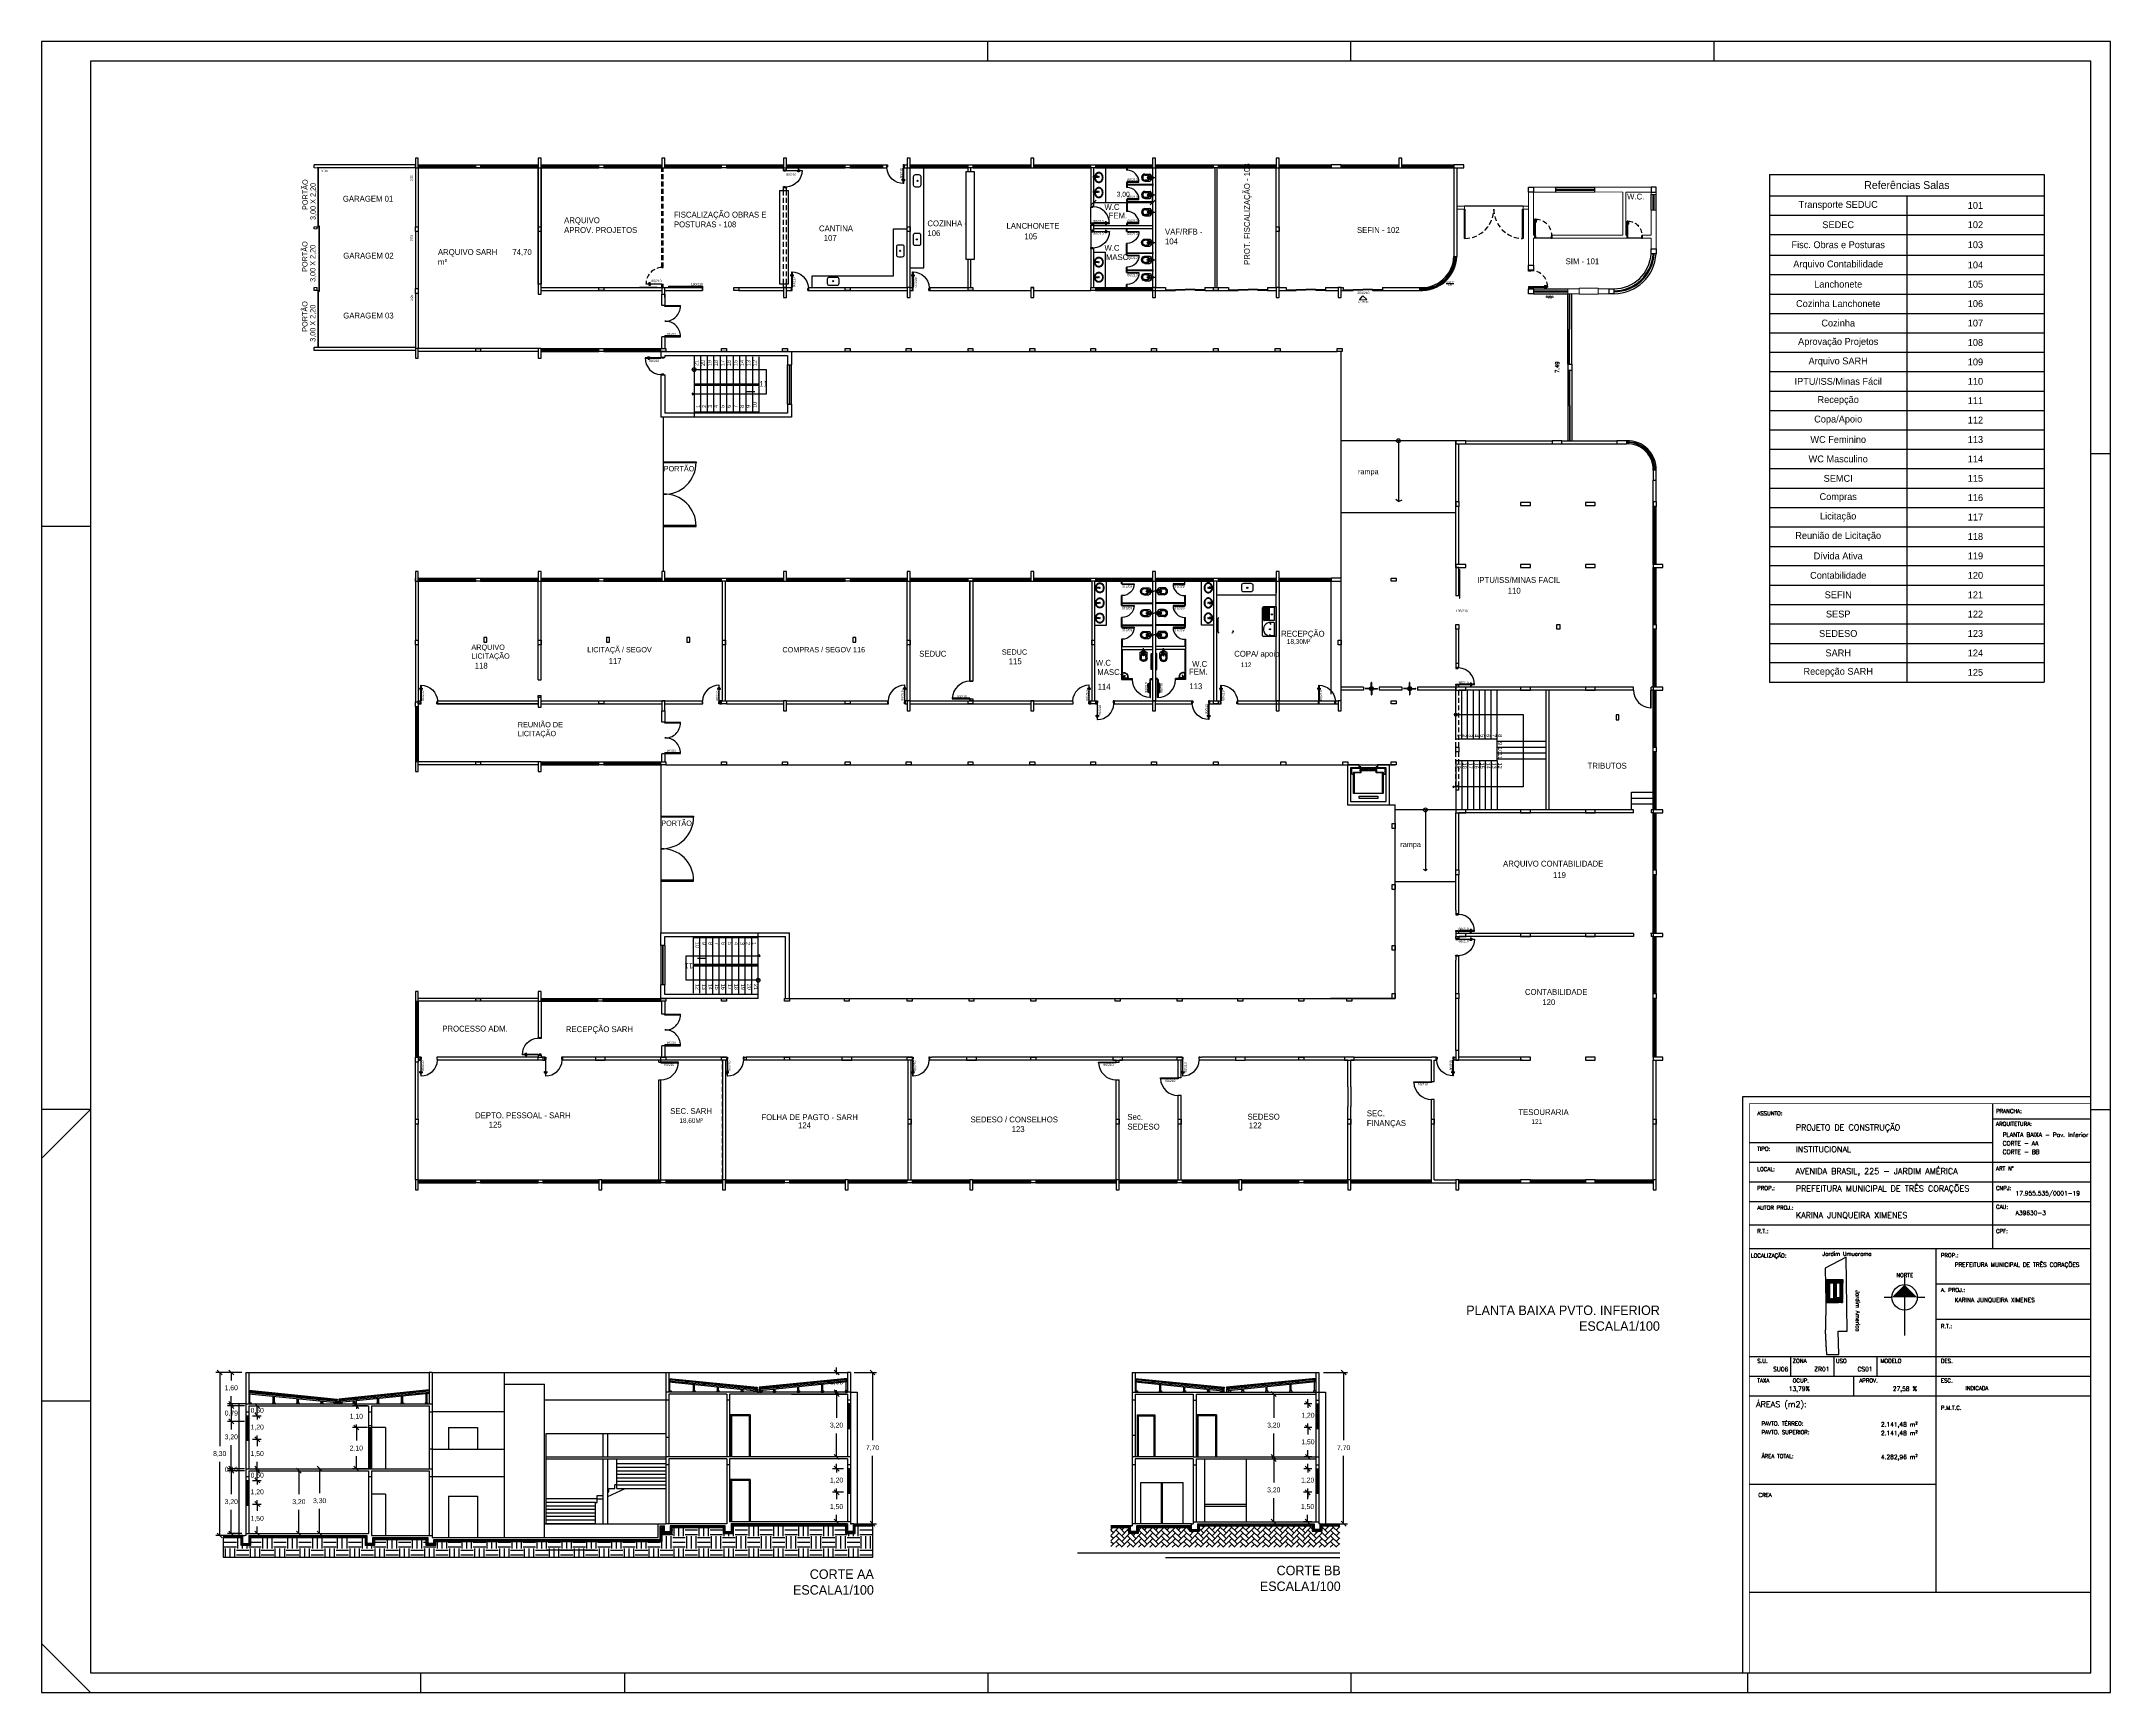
# Model space of a CAD drawing. Header units: inches. Extents: x 1211 to 1586, y 4594 to 4984.
# Drawn here: x 1280.5 to 1385.9, y 4593.6 to 4677.7 of the extents above; entities that cross this region are included whole.
import ezdxf

# ---------------------------------------------------------------- set-up
doc = ezdxf.new("R2010")
doc.units = ezdxf.units.IN
doc.header["$MEASUREMENT"] = 0
for name, pattern in [('CENTER', [2, 1.25, -0.25, 0.25, -0.25]), ('CERCA', [9.4, 8, -0.7, 0, -0.7]), ('CONTINU', [0]), ('DASHED2', [0.375, 0.25, -0.125]), ('HIDDEN', [0.375, 0.25, -0.125])]:
    doc.linetypes.add(name, pattern=pattern)
for name, color, linetype in [('.5', 5, 'Continuous'), ('0.1', 1, 'Continuous'), ('0.4', 8, 'Continuous'), ('0.8', 8, 'Continuous'), ('01', 1, 'Continuous'), ('02', 2, 'Continuous'), ('1', 1, 'Continuous'), ('AMARELO', 2, 'Continuous'), ('Block1', 1, 'Continuous'), ('Block2', 2, 'Continuous'), ('Capa3', 3, 'Continuous'), ('Capa4', 4, 'Continuous'), ('COLUNAS', 5, 'Continuous'), ('COTAS', 8, 'Continuous'), ('JANELAS', 4, 'Continuous'), ('Layer1', 1, 'Continuous'), ('Layer2', 2, 'Continuous'), ('LINHAS', 2, 'Continuous'), ('linhasfinas', 1, 'Continuous'), ('PAREDE', 5, 'Continuous'), ('PORTA', 3, 'Continuous'), ('PORTAS', 1, 'Continuous'), ('S2MARGF', 4, 'Continuous'), ('S2MARGG', 13, 'Continuous'), ('TEXTO', 8, 'Continuous'), ('Vão', 2, 'Continuous')]:
    doc.layers.add(name, color=color, linetype=linetype)
doc.layers.add('DESENHO', color=7, linetype='Continuous', lineweight=5)
doc.styles.add('ROMANS', font='romans', dxfattribs={"height": 0.2})
doc.dimstyles.new('COTA', dxfattribs={"dimtxt": 0.25, "dimasz": 0.25, "dimexe": 0.2, "dimexo": 0.2, "dimgap": 0.25, "dimtad": 1, "dimtih": 1, "dimtoh": 1, "dimzin": 1, "dimtxsty": 'Standard', "dimblk": 'OBLIQUE', "dimcen": 0.5, "dimclrd": 8, "dimclre": 8, "dimclrt": 8, "dimazin": 0, "dimtfac": 1, "dimtmove": 0, "dimatfit": 1, "dimldrblk": 'OBLIQUE', "dimfxl": 1, "dimarcsym": 0})
doc.dimstyles.new('COTAS', dxfattribs={"dimtxt": 0.16, "dimasz": 2.5, "dimexe": 1.25, "dimexo": 0.625, "dimgap": 0.1, "dimtad": 1, "dimzin": 1, "dimdsep": 46, "dimtxsty": 'ROMANS', "dimblk1": 'OBLIQUE', "dimblk2": 'OBLIQUE', "dimsah": 1, "dimcen": 2.5, "dimse1": 1, "dimse2": 1, "dimsd1": 1, "dimsd2": 1, "dimclrd": 8, "dimclrt": 8, "dimadec": 0, "dimazin": 0, "dimtfac": 1, "dimtdec": 4, "dimtmove": 0, "dimatfit": 3, "dimldrblk": 'OBLIQUE', "dimfxl": 1, "dimtolj": 1, "dimtzin": 0, "dimarcsym": 0})
doc.dimstyles.new('COTAS INTERNA', dxfattribs={"dimtxt": 0.12, "dimasz": 0.18, "dimexe": 0.18, "dimexo": 0.0625, "dimgap": 0.09, "dimtad": 2, "dimjust": 1, "dimtoh": 1, "dimzin": 0, "dimdsep": 46, "dimtxsty": 'Standard', "dimblk": 'ARCHTICK', "dimcen": 0.09, "dimse1": 1, "dimse2": 1, "dimsd1": 1, "dimsd2": 1, "dimclrt": 7, "dimadec": 0, "dimazin": 0, "dimtfac": 1, "dimtofl": 0, "dimtmove": 0, "dimatfit": 1, "dimldrblk": 'ARCHTICK', "dimfxl": 1, "dimtolj": 2, "dimtzin": 0, "dimarcsym": 0})
doc.dimstyles.new('ISO-25', dxfattribs={"dimtxt": 0.25, "dimasz": 0.25, "dimexe": 0.2, "dimexo": 0.2, "dimgap": 0.25, "dimtad": 1, "dimtih": 1, "dimtoh": 1, "dimzin": 1, "dimtxsty": 'Standard', "dimblk": 'OBLIQUE', "dimcen": 0.5, "dimclrd": 8, "dimclre": 8, "dimclrt": 8, "dimazin": 0, "dimtfac": 1, "dimtmove": 0, "dimatfit": 1, "dimldrblk": 'OBLIQUE', "dimfxl": 1, "dimarcsym": 0})

# ---------------------------------------------------------------- blocks, each defined once
blk = doc.blocks.new('PORTA80')
at = {"layer": 'PORTA'}
for p, q in [((-0.87, 0.15), (-0.9, 0.15)), ((-0.85, 0), (-0.9, 0)), ((-0.87, 0.15), (-0.87, 0.11)), ((-0.85, 0.11), (-0.87, 0.11)), ((-0.85, 0.11), (-0.85, 0)), ((-0.11, 0.82), (-0.11, 0.89)), ((-0.11, 0.82), (-0.09, 0.82)), ((-0.09, 0.91), (-0.07, 0.91)), ((-0.09, 0.89), (-0.07, 0.89)), ((-0.09, 0.82), (-0.09, 0.89)), ((-0.08, 0.91), (-0.08, 0.89)), ((-0.07, 0.87), (-0.07, 0.92)), ((-0.06, 0.92), (-0.07, 0.92)), ((-0.06, 0.87), (-0.07, 0.87)), ((-0.06, 0.15), (-0.06, 0.97)), ((-0.06, 0.97), (-0.03, 0.97)), ((-0.06, 0.15), (-0.03, 0.15)), ((-0.05, 0.11), (-0.03, 0.11)), ((-0.05, 0.11), (-0.05, 0)), ((-0.05, 0), (0, 0)), ((-0.03, 0.15), (-0.03, 0.97)), ((-0.02, 0.92), (-0.03, 0.92)), ((-0.02, 0.87), (-0.03, 0.87)), ((-0.03, 0.15), (-0.03, 0.11)), ((-0.03, 0.15), (0, 0.15)), ((-0.02, 0.87), (-0.02, 0.92)), ((-0.02, 0.91), (0, 0.91)), ((-0.02, 0.89), (0, 0.89)), ((-0.01, 0.91), (-0.01, 0.89)), ((0, 0.82), (0, 0.89)), ((0, 0.82), (0.02, 0.82)), ((0.02, 0.82), (0.02, 0.89))]:
    blk.add_line(p, q, dxfattribs=at)
at = {"layer": 'PORTA', "linetype": 'HIDDEN'}
blk.add_arc((-0.05, 0.15), 0.82, 91.2226, 180, dxfattribs=at)
at = {"layer": 'PORTA'}
for centre, start, end in [((-0.09, 0.89), 90, 180), ((0, 0.89), 0, 90)]:
    blk.add_arc(centre, 0.02, start, end, dxfattribs=at)
blk = doc.blocks.new('PORTA70D')
at = {"layer": 'PORTA'}
for p, q in [((-0.77, 0.15), (-0.8, 0.15)), ((-0.75, 0), (-0.8, 0)), ((-0.77, 0.15), (-0.77, 0.11)), ((-0.75, 0.11), (-0.77, 0.11)), ((-0.75, 0.11), (-0.75, 0)), ((-0.11, 0.72), (-0.11, 0.79)), ((-0.11, 0.72), (-0.09, 0.72)), ((-0.09, 0.81), (-0.07, 0.81)), ((-0.09, 0.72), (-0.09, 0.79)), ((-0.09, 0.79), (-0.07, 0.79)), ((-0.08, 0.81), (-0.08, 0.79)), ((-0.06, 0.82), (-0.07, 0.82)), ((-0.07, 0.77), (-0.07, 0.82)), ((-0.06, 0.77), (-0.07, 0.77)), ((-0.06, 0.87), (-0.03, 0.87)), ((-0.06, 0.15), (-0.06, 0.87)), ((-0.06, 0.15), (-0.03, 0.15)), ((-0.05, 0.11), (-0.05, 0)), ((-0.05, 0.11), (-0.03, 0.11)), ((-0.05, 0), (0, 0)), ((-0.03, 0.15), (-0.03, 0.87)), ((-0.02, 0.82), (-0.03, 0.82)), ((-0.02, 0.77), (-0.03, 0.77)), ((-0.03, 0.15), (0, 0.15)), ((-0.03, 0.15), (-0.03, 0.11)), ((-0.02, 0.77), (-0.02, 0.82)), ((-0.02, 0.81), (0, 0.81)), ((-0.02, 0.79), (0, 0.79)), ((-0.01, 0.81), (-0.01, 0.79)), ((0, 0.72), (0, 0.79)), ((0, 0.72), (0.02, 0.72)), ((0.02, 0.72), (0.02, 0.79))]:
    blk.add_line(p, q, dxfattribs=at)
at = {"layer": 'PORTA', "linetype": 'HIDDEN'}
blk.add_arc((-0.05, 0.15), 0.72, 91.3923, 180, dxfattribs=at)
at = {"layer": 'PORTA'}
for centre, start, end in [((-0.09, 0.79), 90, 180), ((0, 0.79), 0, 90)]:
    blk.add_arc(centre, 0.02, start, end, dxfattribs=at)
blk = doc.blocks.new('torn_ acion_ autom_ parede _banh__ - generica_1-274-XX and - 02 APR')
at = {"layer": '0.8'}
for p, q in [((85, -55), (85, -65)), ((85, -65), (165, -65)), ((90, -55), (160, -55)), ((100, -65), (100, -235)), ((100, -235), (150, -235)), ((150, -245), (100, -245)), ((100, -245), (100, -269)), ((100, -269), (150, -269)), ((105, -235), (105, -245)), ((145, -245), (145, -235)), ((150, -235), (150, -65)), ((150, -269), (150, -245)), ((165, -65), (165, -55))]:
    blk.add_line(p, q, dxfattribs=at)
blk = doc.blocks.new('VASO')
at = {"color": 0, "linetype": 'Continuous'}
blk.add_lwpolyline([(-0.0015, -0.0151, 0.111499), (0.0015, -0.0151)], format="xyb", dxfattribs=at)
at = {"layer": '0.8', "linetype": 'ByBlock', "ltscale": 0.01}
for p, q in [((-0.0008, -0.0018), (-0.0008, 0)), ((0.0008, -0.0018), (0.0008, 0))]:
    blk.add_line(p, q, dxfattribs=at)
at = {"layer": '0.8', "linetype": 'CENTER', "ltscale": 0.01}
blk.add_line((0, -0.0081), (0, 0.0018), dxfattribs=at)
at = {"layer": '0.8', "linetype": 'ByBlock'}
for points in [[(-0.0031, -0.0029, 0.319419), (-0.0045, -0.0049)], [(-0.0045, -0.0112, 0.35064), (-0.0015, -0.0151)], [(-0.0026, -0.0057, 0.297228), (-0.0034, -0.007)], [(-0.002, -0.0065, 0.306213), (-0.0034, -0.0086)], [(-0.0034, -0.0113, 0.008003), (-0.0034, -0.007)], [(-0.0034, -0.0113, 0.366179), (-0.0013, -0.0139)], [(-0.0032, -0.0113, 0.00507), (-0.0031, -0.0085)], [(-0.0032, -0.0113, 0.365737), (-0.0012, -0.0137)], [(-0.0013, -0.0026, 0.074714), (-0.0031, -0.0029)], [(-0.0018, -0.0066, 0.312502), (-0.0031, -0.0085)], [(0.0026, -0.0057, 0.221331), (-0.0026, -0.0057)], [(-0.0013, -0.0018, 0.378909), (-0.0023, -0.0027)], [(-0.002, -0.0039, 1), (-0.002, -0.0043)], [(-0.002, -0.0043, 1), (-0.002, -0.0039)], [(0.002, -0.0065, 0.196765), (-0.002, -0.0065)], [(0.0018, -0.0066, 0.184122), (-0.0018, -0.0066)], [(0.0013, -0.0026, 0.017899), (-0.0013, -0.0026)], [(-0.0013, -0.0139, 0.09251), (0.0013, -0.0139)], [(-0.001, -0.0018, 0.414213), (-0.0012, -0.002)], [(-0.0012, -0.0137, 0.092572), (0.0012, -0.0137)], [(-0.001, -0.0071, 0.999992), (0.001, -0.0071)], [(0.0012, -0.002, 0.414213), (0.001, -0.0018)], [(0.0012, -0.0137, 0.365737), (0.0032, -0.0113)], [(0.0023, -0.0027, 0.378909), (0.0013, -0.0018)], [(0.0031, -0.0029, 0.074714), (0.0013, -0.0026)], [(0.0013, -0.0139, 0.365737), (0.0034, -0.0113)], [(0.0015, -0.0151, 0.35064), (0.0045, -0.0112)], [(0.002, -0.0039, 1), (0.002, -0.0043)], [(0.0031, -0.0085, 0.312273), (0.0018, -0.0066)], [(0.002, -0.0043, 1), (0.002, -0.0039)], [(0.0034, -0.0086, 0.306739), (0.002, -0.0065)], [(0.0034, -0.007, 0.295957), (0.0026, -0.0057)], [(0.0045, -0.0049, 0.319888), (0.0031, -0.0029)], [(0.0031, -0.0085, 0.00507), (0.0032, -0.0113)], [(0.0034, -0.007, 0.008013), (0.0034, -0.0113)]]:
    blk.add_lwpolyline(points, format="xyb", dxfattribs=at)
for points in [[(-0.0045, -0.0112), (-0.0045, -0.0049)], [(-0.0013, -0.0018), (0.0013, -0.0018)], [(-0.0012, -0.0026), (-0.0012, -0.002)], [(-0.001, -0.0071), (-0.001, -0.0063)], [(0.001, -0.0071), (0.001, -0.0063)], [(0.0012, -0.0026), (0.0012, -0.002)], [(0.0045, -0.0112), (0.0045, -0.0049)]]:
    blk.add_lwpolyline(points, dxfattribs=at)
at = {"layer": '0.8', "linetype": 'CENTER'}
for points in [[(-0.0025, -0.0041), (-0.0014, -0.0041)], [(-0.002, -0.0045), (-0.002, -0.0037)], [(0.0012, -0.0041), (0.0026, -0.0041)], [(0.002, -0.0046), (0.002, -0.0036)]]:
    blk.add_lwpolyline(points, dxfattribs=at)
blk = doc.blocks.new('P60')
at = {"layer": '0.8', "linetype": 'ByBlock'}
blk.add_lwpolyline([(0.01524, 0.01524), (0.014351, 0.01524), (0.014351, 0), (0.01524, 0)], close=True, dxfattribs=at)
blk.add_arc((0.01524, 0), 0.01524, 90, 180, dxfattribs=at)
blk = doc.blocks.new('A$C651E2A38')
at = {"layer": '0.1'}
for p, q in [((0.8, 0.79), (0.8, 0.73)), ((0.8, 0.73), (0.81, 0.73)), ((0.83, 0.8), (0.81, 0.8)), ((0.81, 0.73), (0.81, 0.79)), ((0.81, 0.79), (0.83, 0.79)), ((0.87, 0.95), (0.85, 0.95)), ((0.85, 0.95), (0.85, 0.15)), ((0.85, 0.15), (0.87, 0.15)), ((0.87, 0.15), (0.87, 0.95)), ((0.9, 0.8), (0.91, 0.8)), ((0.91, 0.79), (0.9, 0.79)), ((0.91, 0.73), (0.91, 0.79)), ((0.92, 0.73), (0.91, 0.73)), ((0.92, 0.79), (0.92, 0.73))]:
    blk.add_line(p, q, dxfattribs=at)
for points in [[(0, 0), (0.05, 0), (0.05, 0.1), (0.02, 0.1), (0.02, 0.15), (0, 0.15)], [(0.9, 0), (0.85, 0), (0.85, 0.1), (0.87, 0.1), (0.87, 0.15), (0.9, 0.15)]]:
    blk.add_lwpolyline(points, dxfattribs=at)
for points in [[(0.83, 0.82), (0.84, 0.82), (0.84, 0.78), (0.83, 0.78)], [(0.85, 0.82), (0.84, 0.82), (0.84, 0.75), (0.85, 0.75)], [(0.87, 0.82), (0.89, 0.82), (0.89, 0.75), (0.87, 0.75)], [(0.9, 0.82), (0.89, 0.82), (0.89, 0.78), (0.9, 0.78)]]:
    blk.add_lwpolyline(points, close=True, dxfattribs=at)
for centre, radius, start, end in [((0.86, 0.11), 0.838, 89.1457, 177.3829), ((0.81, 0.79), 0.01, 90, 180), ((0.91, 0.79), 0.01, 0, 90)]:
    blk.add_arc(centre, radius, start, end, dxfattribs=at)
blk = doc.blocks.new('*D340')
at = {"layer": 'Defpoints', "color": 0, "transparency": 16777216}
for p in [(1357.94, 4664.84), (1358.28, 4664.84), (1358.28, 4657.35)]:
    blk.add_point(p, dxfattribs=at)
at = {"color": 8, "transparency": 16777216, "insert": (1357.74, 4661.09), "char_height": 0.2, "attachment_point": 5, "rotation": 90, "style": 'ROMANS'}
blk.add_mtext('\\A1;7.49', dxfattribs=at)
blk = doc.blocks.new('_OBLIQUE')
at = {"color": 0, "linetype": 'ByBlock'}
blk.add_line((-0.5, -0.5), (0.5, 0.5), dxfattribs=at)
blk = doc.blocks.new('lavp 45')
at = {"layer": '0.8', "linetype": 'CONTINU'}
for points in [[(-0.0049, -0.0049, 0.323321), (-0.005, -0.0053)], [(-0.005, -0.0053, 0.611483), (0.005, -0.0053)], [(-0.004, -0.0049, 0.361705), (-0.0041, -0.0057)], [(-0.0041, -0.0057, 0.518599), (0.0041, -0.0057)], [(-0.0029, -0.0029, 0.663839), (-0.0029, -0.003)], [(0, -0.0039, 1), (0, -0.005)], [(0, -0.0013, 1), (0, -0.0022)], [(0.0002, -0.0001, 0.421292), (-0.0002, -0.0001)], [(0, -0.0022, 1), (0, -0.0013)], [(0, -0.005, 1), (0, -0.0039)], [(0.0029, -0.003, 0.663873), (0.0029, -0.0029)], [(0.0041, -0.0057, 0.361462), (0.004, -0.0049)], [(0.005, -0.0053, 0.323388), (0.0049, -0.0049)]]:
    blk.add_lwpolyline(points, format="xyb", dxfattribs=at)
for points in [[(-0.0049, -0.0049), (-0.0002, -0.0001)], [(-0.004, -0.0049), (-0.0022, -0.003)], [(-0.0029, -0.003), (0.0029, -0.003)], [(0.0002, -0.0001), (0.0049, -0.0049)], [(0.0022, -0.003), (0.004, -0.0049)]]:
    blk.add_lwpolyline(points, dxfattribs=at)
blk = doc.blocks.new('Pcab90d')
at = {"layer": '0.8', "linetype": 'ByBlock'}
for p, q in [((0.0201, 0.0159), (0.0201, 0.0057)), ((0.0208, 0.0159), (0.0208, 0.0057)), ((0.0221, 0.0169), (0.0211, 0.0169)), ((0.0221, 0.0161), (0.0211, 0.0161)), ((0.0221, 0.0055), (0.0211, 0.0055)), ((0.0221, 0.0047), (0.0211, 0.0047))]:
    blk.add_line(p, q, dxfattribs=at)
blk.add_lwpolyline([(0.0221, 0), (0.0221, 0.0229), (0.0229, 0.0229), (0.0229, 0)], close=True, dxfattribs=at)
for centre, radius, start, end in [((0.0229, 0), 0.0229, 90, 180), ((0.0211, 0.0159), 0.00102, 90, 180), ((0.0211, 0.0057), 0.00102, 180, 270), ((0.0211, 0.0159), 0.000254, 90, 180), ((0.0211, 0.0057), 0.000254, 180, 270)]:
    blk.add_arc(centre, radius, start, end, dxfattribs=at)
blk = doc.blocks.new('*D341')
at = {"layer": '02', "color": 8, "lineweight": -2, "transparency": 16777216}
for p, q in [((1334.13, 4669.49), (1334.13, 4669.68)), ((1334.13, 4669.48), (1337.13, 4669.48)), ((1337.13, 4669.49), (1337.13, 4669.68))]:
    blk.add_line(p, q, dxfattribs=at)
at = {"layer": 'Defpoints', "color": 0, "transparency": 16777216}
for p in [(1334.13, 4669.29), (1337.13, 4669.48), (1337.13, 4669.29)]:
    blk.add_point(p, dxfattribs=at)
at = {"layer": '02', "color": 8, "lineweight": -2, "transparency": 16777216, "xscale": 0.25, "yscale": 0.25, "zscale": 0.25, "rotation": 180}
blk.add_blockref('_OBLIQUE', (1334.13, 4669.48), dxfattribs=at)
at = {"layer": '02', "color": 8, "lineweight": -2, "transparency": 16777216, "xscale": 0.25, "yscale": 0.25, "zscale": 0.25}
blk.add_blockref('_OBLIQUE', (1337.13, 4669.48), dxfattribs=at)
at = {"layer": '02', "color": 8, "transparency": 16777216, "insert": (1335.63, 4669.88), "char_height": 0.25, "attachment_point": 5}
blk.add_mtext('3,00', dxfattribs=at)
blk = doc.blocks.new('*D343')
at = {"color": 8, "lineweight": -2, "transparency": 16777216}
for p, q in [((1343.3, 4605.49), (1343.3, 4604.29)), ((1343.44, 4605.49), (1343.5, 4605.49)), ((1343.3, 4602.29), (1343.3, 4603.49)), ((1343.44, 4602.29), (1343.5, 4602.29))]:
    blk.add_line(p, q, dxfattribs=at)
at = {"layer": 'Defpoints', "color": 0, "transparency": 16777216}
for p in [(1343.24, 4605.49), (1343.24, 4602.29), (1343.3, 4602.29)]:
    blk.add_point(p, dxfattribs=at)
at = {"color": 8, "lineweight": -2, "transparency": 16777216, "xscale": 0.25, "yscale": 0.25, "zscale": 0.25}
for p, rotation in [((1343.3, 4605.49), 90), ((1343.3, 4602.29), 270)]:
    blk.add_blockref('_OBLIQUE', p, dxfattribs=dict(at, rotation=rotation))
at = {"color": 8, "transparency": 16777216, "insert": (1343.3, 4603.89), "char_height": 0.25, "attachment_point": 5}
blk.add_mtext('3,20', dxfattribs=at)
blk = doc.blocks.new('*D344')
at = {"color": 8, "lineweight": -2, "transparency": 16777216}
for p, q in [((1345.24, 4603.79), (1344.82, 4603.79)), ((1345.02, 4603.79), (1345.02, 4603.44)), ((1345.24, 4602.29), (1344.82, 4602.29)), ((1345.02, 4602.29), (1345.02, 4602.64))]:
    blk.add_line(p, q, dxfattribs=at)
at = {"layer": 'Defpoints', "color": 0, "transparency": 16777216}
for p in [(1345.44, 4603.79), (1345.02, 4602.29), (1345.44, 4602.29)]:
    blk.add_point(p, dxfattribs=at)
at = {"color": 8, "lineweight": -2, "transparency": 16777216, "xscale": 0.25, "yscale": 0.25, "zscale": 0.25}
for p, rotation in [((1345.02, 4603.79), 90), ((1345.02, 4602.29), 270)]:
    blk.add_blockref('_OBLIQUE', p, dxfattribs=dict(at, rotation=rotation))
at = {"color": 8, "transparency": 16777216, "insert": (1345.02, 4603.04), "char_height": 0.25, "attachment_point": 5}
blk.add_mtext('1,50', dxfattribs=at)
blk = doc.blocks.new('*D345')
at = {"color": 8, "lineweight": -2, "transparency": 16777216}
for p, q in [((1345.24, 4604.99), (1344.83, 4604.99)), ((1345.03, 4604.99), (1345.03, 4605.24)), ((1345.03, 4604.99), (1345.03, 4604.79)), ((1345.03, 4603.79), (1345.03, 4603.99)), ((1345.24, 4603.79), (1344.83, 4603.79)), ((1345.03, 4603.79), (1345.03, 4603.54))]:
    blk.add_line(p, q, dxfattribs=at)
at = {"layer": 'Defpoints', "color": 0, "transparency": 16777216}
for p in [(1345.03, 4604.99), (1345.44, 4604.99), (1345.44, 4603.79)]:
    blk.add_point(p, dxfattribs=at)
at = {"color": 8, "lineweight": -2, "transparency": 16777216, "xscale": 0.25, "yscale": 0.25, "zscale": 0.25}
for p, rotation in [((1345.03, 4604.99), 270), ((1345.03, 4603.79), 90)]:
    blk.add_blockref('_OBLIQUE', p, dxfattribs=dict(at, rotation=rotation))
at = {"color": 8, "transparency": 16777216, "insert": (1345.03, 4604.39), "char_height": 0.25, "attachment_point": 5}
blk.add_mtext('1,20', dxfattribs=at)
blk = doc.blocks.new('*D346')
at = {"color": 8, "lineweight": -2, "transparency": 16777216}
for p, q in [((1343.3, 4608.79), (1343.3, 4607.59)), ((1343.44, 4608.79), (1343.5, 4608.79)), ((1343.3, 4605.59), (1343.3, 4606.79)), ((1343.44, 4605.59), (1343.5, 4605.59))]:
    blk.add_line(p, q, dxfattribs=at)
at = {"layer": 'Defpoints', "color": 0, "transparency": 16777216}
for p in [(1343.24, 4608.79), (1343.24, 4605.59), (1343.3, 4605.59)]:
    blk.add_point(p, dxfattribs=at)
at = {"color": 8, "lineweight": -2, "transparency": 16777216, "xscale": 0.25, "yscale": 0.25, "zscale": 0.25}
for p, rotation in [((1343.3, 4608.79), 90), ((1343.3, 4605.59), 270)]:
    blk.add_blockref('_OBLIQUE', p, dxfattribs=dict(at, rotation=rotation))
at = {"color": 8, "transparency": 16777216, "insert": (1343.3, 4607.19), "char_height": 0.25, "attachment_point": 5}
blk.add_mtext('3,20', dxfattribs=at)
blk = doc.blocks.new('*D347')
at = {"color": 8, "lineweight": -2, "transparency": 16777216}
for p, q in [((1345.24, 4607.09), (1344.84, 4607.09)), ((1345.04, 4607.09), (1345.04, 4606.74)), ((1345.24, 4605.59), (1344.84, 4605.59)), ((1345.04, 4605.59), (1345.04, 4605.94))]:
    blk.add_line(p, q, dxfattribs=at)
at = {"layer": 'Defpoints', "color": 0, "transparency": 16777216}
for p in [(1345.44, 4607.09), (1345.04, 4605.59), (1345.44, 4605.59)]:
    blk.add_point(p, dxfattribs=at)
at = {"color": 8, "lineweight": -2, "transparency": 16777216, "xscale": 0.25, "yscale": 0.25, "zscale": 0.25}
for p, rotation in [((1345.04, 4607.09), 90), ((1345.04, 4605.59), 270)]:
    blk.add_blockref('_OBLIQUE', p, dxfattribs=dict(at, rotation=rotation))
at = {"color": 8, "transparency": 16777216, "insert": (1345.04, 4606.34), "char_height": 0.25, "attachment_point": 5}
blk.add_mtext('1,50', dxfattribs=at)
blk = doc.blocks.new('*D348')
at = {"color": 8, "lineweight": -2, "transparency": 16777216}
for p, q in [((1345.24, 4608.29), (1344.84, 4608.29)), ((1345.04, 4608.29), (1345.04, 4608.54)), ((1345.04, 4608.29), (1345.04, 4608.09)), ((1345.24, 4607.09), (1344.84, 4607.09)), ((1345.04, 4607.09), (1345.04, 4607.29)), ((1345.04, 4607.09), (1345.04, 4606.84))]:
    blk.add_line(p, q, dxfattribs=at)
at = {"layer": 'Defpoints', "color": 0, "transparency": 16777216}
for p in [(1345.44, 4608.29), (1345.04, 4607.09), (1345.44, 4607.09)]:
    blk.add_point(p, dxfattribs=at)
at = {"color": 8, "lineweight": -2, "transparency": 16777216, "xscale": 0.25, "yscale": 0.25, "zscale": 0.25}
for p, rotation in [((1345.04, 4608.29), 270), ((1345.04, 4607.09), 90)]:
    blk.add_blockref('_OBLIQUE', p, dxfattribs=dict(at, rotation=rotation))
at = {"color": 8, "transparency": 16777216, "insert": (1345.04, 4607.69), "char_height": 0.25, "attachment_point": 5}
blk.add_mtext('1,20', dxfattribs=at)
blk = doc.blocks.new('*D349')
at = {"layer": '1', "color": 8, "lineweight": -2, "transparency": 16777216}
for p, q in [((1345.83, 4609.89), (1347.06, 4609.89)), ((1346.86, 4609.89), (1346.86, 4606.44)), ((1346.86, 4602.19), (1346.86, 4605.64)), ((1345.83, 4602.19), (1347.06, 4602.19))]:
    blk.add_line(p, q, dxfattribs=at)
at = {"layer": 'Defpoints', "color": 0, "transparency": 16777216}
for p in [(1345.63, 4609.89), (1346.86, 4609.89), (1345.63, 4602.19)]:
    blk.add_point(p, dxfattribs=at)
at = {"layer": '1', "color": 8, "lineweight": -2, "transparency": 16777216, "xscale": 0.25, "yscale": 0.25, "zscale": 0.25}
for p, rotation in [((1346.86, 4609.89), 90), ((1346.86, 4602.19), 270)]:
    blk.add_blockref('_OBLIQUE', p, dxfattribs=dict(at, rotation=rotation))
at = {"layer": '1', "color": 8, "transparency": 16777216, "insert": (1346.86, 4606.04), "char_height": 0.25, "attachment_point": 5}
blk.add_mtext('7,70', dxfattribs=at)
blk = doc.blocks.new('*D350')
at = {"color": 8, "lineweight": -2, "transparency": 16777216}
for p, q in [((1321.38, 4603.79), (1320.83, 4603.79)), ((1321.03, 4603.79), (1321.03, 4603.44)), ((1321.38, 4602.29), (1320.83, 4602.29)), ((1321.03, 4602.29), (1321.03, 4602.64))]:
    blk.add_line(p, q, dxfattribs=at)
at = {"layer": 'Defpoints', "color": 0, "transparency": 16777216}
for p in [(1321.58, 4603.79), (1321.03, 4602.29), (1321.58, 4602.29)]:
    blk.add_point(p, dxfattribs=at)
at = {"color": 8, "lineweight": -2, "transparency": 16777216, "xscale": 0.25, "yscale": 0.25, "zscale": 0.25}
for p, rotation in [((1321.03, 4603.79), 90), ((1321.03, 4602.29), 270)]:
    blk.add_blockref('_OBLIQUE', p, dxfattribs=dict(at, rotation=rotation))
at = {"color": 8, "transparency": 16777216, "insert": (1321.03, 4603.04), "char_height": 0.25, "attachment_point": 5}
blk.add_mtext('1,50', dxfattribs=at)
blk = doc.blocks.new('*D351')
at = {"color": 8, "lineweight": -2, "transparency": 16777216}
for p, q in [((1321.38, 4604.99), (1320.83, 4604.99)), ((1321.03, 4604.99), (1321.03, 4605.24)), ((1321.03, 4604.99), (1321.03, 4604.79)), ((1321.03, 4603.79), (1321.03, 4603.99)), ((1321.38, 4603.79), (1320.83, 4603.79)), ((1321.03, 4603.79), (1321.03, 4603.54))]:
    blk.add_line(p, q, dxfattribs=at)
at = {"layer": 'Defpoints', "color": 0, "transparency": 16777216}
for p in [(1321.03, 4604.99), (1321.58, 4604.99), (1321.58, 4603.79)]:
    blk.add_point(p, dxfattribs=at)
at = {"color": 8, "lineweight": -2, "transparency": 16777216, "xscale": 0.25, "yscale": 0.25, "zscale": 0.25}
for p, rotation in [((1321.03, 4604.99), 270), ((1321.03, 4603.79), 90)]:
    blk.add_blockref('_OBLIQUE', p, dxfattribs=dict(at, rotation=rotation))
at = {"color": 8, "transparency": 16777216, "insert": (1321.03, 4604.39), "char_height": 0.25, "attachment_point": 5}
blk.add_mtext('1,20', dxfattribs=at)
blk = doc.blocks.new('*D352')
at = {"color": 8, "lineweight": -2, "transparency": 16777216}
for p, q in [((1321.03, 4608.79), (1321.03, 4607.59)), ((1321.03, 4605.59), (1321.03, 4606.79))]:
    blk.add_line(p, q, dxfattribs=at)
at = {"layer": 'Defpoints', "color": 0, "transparency": 16777216}
for p in [(1321.03, 4608.79), (1321.03, 4608.79), (1321.03, 4605.59)]:
    blk.add_point(p, dxfattribs=at)
at = {"color": 8, "lineweight": -2, "transparency": 16777216, "xscale": 0.25, "yscale": 0.25, "zscale": 0.25}
for p, rotation in [((1321.03, 4608.79), 90), ((1321.03, 4605.59), 270)]:
    blk.add_blockref('_OBLIQUE', p, dxfattribs=dict(at, rotation=rotation))
at = {"color": 8, "transparency": 16777216, "insert": (1321.03, 4607.19), "char_height": 0.25, "attachment_point": 5}
blk.add_mtext('3,20', dxfattribs=at)
blk = doc.blocks.new('*D353')
at = {"color": 8, "lineweight": -2, "transparency": 16777216}
for p, q in [((1293.64, 4604.89), (1293.64, 4603.69)), ((1293.78, 4604.89), (1293.84, 4604.89)), ((1293.64, 4601.69), (1293.64, 4602.89)), ((1293.78, 4601.69), (1293.84, 4601.69))]:
    blk.add_line(p, q, dxfattribs=at)
at = {"layer": 'Defpoints', "color": 0, "transparency": 16777216}
for p in [(1293.58, 4604.89), (1293.58, 4601.69), (1293.64, 4601.69)]:
    blk.add_point(p, dxfattribs=at)
at = {"color": 8, "lineweight": -2, "transparency": 16777216, "xscale": 0.25, "yscale": 0.25, "zscale": 0.25}
for p, rotation in [((1293.64, 4604.89), 90), ((1293.64, 4601.69), 270)]:
    blk.add_blockref('_OBLIQUE', p, dxfattribs=dict(at, rotation=rotation))
at = {"color": 8, "transparency": 16777216, "insert": (1293.64, 4603.29), "char_height": 0.25, "attachment_point": 5}
blk.add_mtext('3,20', dxfattribs=at)
blk = doc.blocks.new('*D354')
at = {"layer": '1', "color": 8, "lineweight": -2, "transparency": 16777216}
for p, q in [((1321.03, 4609.89), (1321.03, 4610.14)), ((1321.03, 4609.89), (1321.03, 4609.79)), ((1321.03, 4608.89), (1321.03, 4608.99)), ((1321.03, 4608.89), (1321.03, 4608.64))]:
    blk.add_line(p, q, dxfattribs=at)
at = {"layer": 'Defpoints', "color": 0, "transparency": 16777216}
for p in [(1321.03, 4609.89), (1321.03, 4609.89), (1321.03, 4608.89)]:
    blk.add_point(p, dxfattribs=at)
at = {"layer": '1', "color": 8, "lineweight": -2, "transparency": 16777216, "xscale": 0.25, "yscale": 0.25, "zscale": 0.25}
for p, rotation in [((1321.03, 4609.89), 270), ((1321.03, 4608.89), 90)]:
    blk.add_blockref('_OBLIQUE', p, dxfattribs=dict(at, rotation=rotation))
at = {"layer": '1', "color": 8, "transparency": 16777216, "insert": (1321.03, 4609.39), "char_height": 0.25, "attachment_point": 5}
blk.add_mtext('1,00', dxfattribs=at)
blk = doc.blocks.new('*D355')
at = {"layer": '1', "color": 8, "lineweight": -2, "transparency": 16777216}
for p, q in [((1321.93, 4609.89), (1323.06, 4609.89)), ((1322.86, 4609.89), (1322.86, 4606.44)), ((1322.86, 4602.19), (1322.86, 4605.64)), ((1321.96, 4602.19), (1323.06, 4602.19))]:
    blk.add_line(p, q, dxfattribs=at)
at = {"layer": 'Defpoints', "color": 0, "transparency": 16777216}
for p in [(1321.73, 4609.89), (1322.86, 4609.89), (1321.76, 4602.19)]:
    blk.add_point(p, dxfattribs=at)
at = {"layer": '1', "color": 8, "lineweight": -2, "transparency": 16777216, "xscale": 0.25, "yscale": 0.25, "zscale": 0.25}
for p, rotation in [((1322.86, 4609.89), 90), ((1322.86, 4602.19), 270)]:
    blk.add_blockref('_OBLIQUE', p, dxfattribs=dict(at, rotation=rotation))
at = {"layer": '1', "color": 8, "transparency": 16777216, "insert": (1322.86, 4606.04), "char_height": 0.25, "attachment_point": 5}
blk.add_mtext('7,70', dxfattribs=at)
blk = doc.blocks.new('*D356')
at = {"layer": '1', "color": 8, "lineweight": -2, "transparency": 16777216}
for p, q in [((1294.7, 4604.99), (1294.7, 4603.74)), ((1294.7, 4601.69), (1294.7, 4602.94))]:
    blk.add_line(p, q, dxfattribs=at)
at = {"layer": 'Defpoints', "color": 0, "transparency": 16777216}
for p in [(1294.7, 4604.99), (1294.7, 4601.69), (1294.7, 4601.69)]:
    blk.add_point(p, dxfattribs=at)
at = {"layer": '1', "color": 8, "lineweight": -2, "transparency": 16777216, "xscale": 0.25, "yscale": 0.25, "zscale": 0.25}
for p, rotation in [((1294.7, 4604.99), 90), ((1294.7, 4601.69), 270)]:
    blk.add_blockref('_OBLIQUE', p, dxfattribs=dict(at, rotation=rotation))
at = {"layer": '1', "color": 8, "transparency": 16777216, "insert": (1294.7, 4603.34), "char_height": 0.25, "attachment_point": 5}
blk.add_mtext('3,30', dxfattribs=at)
blk = doc.blocks.new('*D357')
at = {"layer": '1', "color": 8, "lineweight": -2, "transparency": 16777216}
for p, q in [((1291.28, 4603.19), (1291.72, 4603.19)), ((1291.52, 4603.19), (1291.52, 4602.84)), ((1291.52, 4601.69), (1291.52, 4602.04)), ((1291.28, 4601.69), (1291.72, 4601.69))]:
    blk.add_line(p, q, dxfattribs=at)
at = {"layer": 'Defpoints', "color": 0, "transparency": 16777216}
for p in [(1291.08, 4603.19), (1291.08, 4601.69), (1291.52, 4601.69)]:
    blk.add_point(p, dxfattribs=at)
at = {"layer": '1', "color": 8, "lineweight": -2, "transparency": 16777216, "xscale": 0.25, "yscale": 0.25, "zscale": 0.25}
for p, rotation in [((1291.52, 4603.19), 90), ((1291.52, 4601.69), 270)]:
    blk.add_blockref('_OBLIQUE', p, dxfattribs=dict(at, rotation=rotation))
at = {"layer": '1', "color": 8, "transparency": 16777216, "insert": (1291.52, 4602.44), "char_height": 0.25, "attachment_point": 5}
blk.add_mtext('1,50', dxfattribs=at)
blk = doc.blocks.new('*D358')
at = {"layer": '1', "color": 8, "lineweight": -2, "transparency": 16777216}
for p, q in [((1291.28, 4604.39), (1291.72, 4604.39)), ((1291.52, 4604.39), (1291.52, 4604.64)), ((1291.52, 4604.39), (1291.52, 4604.19)), ((1291.28, 4603.19), (1291.72, 4603.19)), ((1291.52, 4603.19), (1291.52, 4603.39)), ((1291.52, 4603.19), (1291.52, 4602.94))]:
    blk.add_line(p, q, dxfattribs=at)
at = {"layer": 'Defpoints', "color": 0, "transparency": 16777216}
for p in [(1291.08, 4604.39), (1291.52, 4604.39), (1291.08, 4603.19)]:
    blk.add_point(p, dxfattribs=at)
at = {"layer": '1', "color": 8, "lineweight": -2, "transparency": 16777216, "xscale": 0.25, "yscale": 0.25, "zscale": 0.25}
for p, rotation in [((1291.52, 4604.39), 270), ((1291.52, 4603.19), 90)]:
    blk.add_blockref('_OBLIQUE', p, dxfattribs=dict(at, rotation=rotation))
at = {"layer": '1', "color": 8, "transparency": 16777216, "insert": (1291.52, 4603.79), "char_height": 0.25, "attachment_point": 5}
blk.add_mtext('1,20', dxfattribs=at)
blk = doc.blocks.new('*D359')
at = {"layer": '1', "color": 8, "lineweight": -2, "transparency": 16777216}
for p, q in [((1291.28, 4604.89), (1291.72, 4604.89)), ((1291.28, 4604.39), (1291.72, 4604.39)), ((1291.52, 4604.39), (1291.52, 4604.89))]:
    blk.add_line(p, q, dxfattribs=at)
at = {"layer": 'Defpoints', "color": 0, "transparency": 16777216}
for p in [(1291.08, 4604.89), (1291.08, 4604.39), (1291.52, 4604.89)]:
    blk.add_point(p, dxfattribs=at)
at = {"layer": '1', "color": 8, "lineweight": -2, "transparency": 16777216, "xscale": 0.25, "yscale": 0.25, "zscale": 0.25}
for p, rotation in [((1291.52, 4604.89), 90), ((1291.52, 4604.39), 270)]:
    blk.add_blockref('_OBLIQUE', p, dxfattribs=dict(at, rotation=rotation))
at = {"layer": '1', "color": 8, "transparency": 16777216, "insert": (1291.52, 4604.64), "char_height": 0.25, "attachment_point": 5}
blk.add_mtext('0,50', dxfattribs=at)
blk = doc.blocks.new('*D360')
at = {"layer": '1', "color": 8, "lineweight": -2, "transparency": 16777216}
for p, q in [((1291.28, 4606.49), (1291.72, 4606.49)), ((1291.52, 4606.49), (1291.52, 4606.14)), ((1291.28, 4604.99), (1291.72, 4604.99)), ((1291.52, 4604.99), (1291.52, 4605.34))]:
    blk.add_line(p, q, dxfattribs=at)
at = {"layer": 'Defpoints', "color": 0, "transparency": 16777216}
for p in [(1291.08, 4606.49), (1291.52, 4606.49), (1291.08, 4604.99)]:
    blk.add_point(p, dxfattribs=at)
at = {"layer": '1', "color": 8, "lineweight": -2, "transparency": 16777216, "xscale": 0.25, "yscale": 0.25, "zscale": 0.25}
for p, rotation in [((1291.52, 4606.49), 90), ((1291.52, 4604.99), 270)]:
    blk.add_blockref('_OBLIQUE', p, dxfattribs=dict(at, rotation=rotation))
at = {"layer": '1', "color": 8, "transparency": 16777216, "insert": (1291.52, 4605.74), "char_height": 0.25, "attachment_point": 5}
blk.add_mtext('1,50', dxfattribs=at)
blk = doc.blocks.new('*D361')
at = {"layer": '1', "color": 8, "lineweight": -2, "transparency": 16777216}
for p, q in [((1291.28, 4607.69), (1291.72, 4607.69)), ((1291.52, 4607.69), (1291.52, 4607.94)), ((1291.52, 4607.69), (1291.52, 4607.49)), ((1291.28, 4606.49), (1291.72, 4606.49)), ((1291.52, 4606.49), (1291.52, 4606.69)), ((1291.52, 4606.49), (1291.52, 4606.24))]:
    blk.add_line(p, q, dxfattribs=at)
at = {"layer": 'Defpoints', "color": 0, "transparency": 16777216}
for p in [(1291.08, 4607.69), (1291.52, 4607.69), (1291.08, 4606.49)]:
    blk.add_point(p, dxfattribs=at)
at = {"layer": '1', "color": 8, "lineweight": -2, "transparency": 16777216, "xscale": 0.25, "yscale": 0.25, "zscale": 0.25}
for p, rotation in [((1291.52, 4607.69), 270), ((1291.52, 4606.49), 90)]:
    blk.add_blockref('_OBLIQUE', p, dxfattribs=dict(at, rotation=rotation))
at = {"layer": '1', "color": 8, "transparency": 16777216, "insert": (1291.52, 4607.09), "char_height": 0.25, "attachment_point": 5}
blk.add_mtext('1,20', dxfattribs=at)
blk = doc.blocks.new('*D362')
at = {"layer": '1', "color": 8, "lineweight": -2, "transparency": 16777216}
for p, q in [((1291.28, 4608.19), (1291.72, 4608.19)), ((1291.52, 4607.69), (1291.52, 4608.19)), ((1291.28, 4607.69), (1291.72, 4607.69))]:
    blk.add_line(p, q, dxfattribs=at)
at = {"layer": 'Defpoints', "color": 0, "transparency": 16777216}
for p in [(1291.08, 4608.19), (1291.52, 4608.19), (1291.08, 4607.69)]:
    blk.add_point(p, dxfattribs=at)
at = {"layer": '1', "color": 8, "lineweight": -2, "transparency": 16777216, "xscale": 0.25, "yscale": 0.25, "zscale": 0.25}
for p, rotation in [((1291.52, 4608.19), 90), ((1291.52, 4607.69), 270)]:
    blk.add_blockref('_OBLIQUE', p, dxfattribs=dict(at, rotation=rotation))
at = {"layer": '1', "color": 8, "transparency": 16777216, "insert": (1291.52, 4607.94), "char_height": 0.25, "attachment_point": 5}
blk.add_mtext('0,50', dxfattribs=at)
blk = doc.blocks.new('*D363')
at = {"layer": '1', "color": 8, "lineweight": -2, "transparency": 16777216}
for p, q in [((1290.73, 4604.89), (1290, 4604.89)), ((1290.2, 4604.89), (1290.2, 4603.69)), ((1290.2, 4601.69), (1290.2, 4602.89)), ((1290.73, 4601.69), (1290, 4601.69))]:
    blk.add_line(p, q, dxfattribs=at)
at = {"layer": 'Defpoints', "color": 0, "transparency": 16777216}
for p in [(1290.2, 4604.89), (1290.93, 4604.89), (1290.93, 4601.69)]:
    blk.add_point(p, dxfattribs=at)
at = {"layer": '1', "color": 8, "lineweight": -2, "transparency": 16777216, "xscale": 0.25, "yscale": 0.25, "zscale": 0.25}
for p, rotation in [((1290.2, 4604.89), 90), ((1290.2, 4601.69), 270)]:
    blk.add_blockref('_OBLIQUE', p, dxfattribs=dict(at, rotation=rotation))
at = {"layer": '1', "color": 8, "transparency": 16777216, "insert": (1290.2, 4603.29), "char_height": 0.25, "attachment_point": 5}
blk.add_mtext('3,20', dxfattribs=at)
blk = doc.blocks.new('*D364')
at = {"layer": '1', "color": 8, "lineweight": -2, "transparency": 16777216}
for p, q in [((1290.88, 4604.99), (1290, 4604.99)), ((1290.2, 4604.99), (1290.2, 4605.24)), ((1290.2, 4604.89), (1290.2, 4604.99)), ((1290.88, 4604.89), (1290, 4604.89)), ((1290.2, 4604.89), (1290.2, 4604.64))]:
    blk.add_line(p, q, dxfattribs=at)
at = {"layer": 'Defpoints', "color": 0, "transparency": 16777216}
for p in [(1290.2, 4604.99), (1291.08, 4604.99), (1291.08, 4604.89)]:
    blk.add_point(p, dxfattribs=at)
at = {"layer": '1', "color": 8, "lineweight": -2, "transparency": 16777216, "xscale": 0.25, "yscale": 0.25, "zscale": 0.25}
for p, rotation in [((1290.2, 4604.99), 270), ((1290.2, 4604.89), 90)]:
    blk.add_blockref('_OBLIQUE', p, dxfattribs=dict(at, rotation=rotation))
at = {"layer": '1', "color": 8, "transparency": 16777216, "insert": (1290.2, 4604.94), "char_height": 0.25, "attachment_point": 5}
blk.add_mtext('0,10', dxfattribs=at)
blk = doc.blocks.new('*D365')
at = {"layer": '1', "color": 8, "lineweight": -2, "transparency": 16777216}
for p, q in [((1290.88, 4608.19), (1290, 4608.19)), ((1290.2, 4608.19), (1290.2, 4606.99)), ((1290.2, 4604.99), (1290.2, 4606.19)), ((1290.88, 4604.99), (1290, 4604.99))]:
    blk.add_line(p, q, dxfattribs=at)
at = {"layer": 'Defpoints', "color": 0, "transparency": 16777216}
for p in [(1290.2, 4608.19), (1291.08, 4608.19), (1291.08, 4604.99)]:
    blk.add_point(p, dxfattribs=at)
at = {"layer": '1', "color": 8, "lineweight": -2, "transparency": 16777216, "xscale": 0.25, "yscale": 0.25, "zscale": 0.25}
for p, rotation in [((1290.2, 4608.19), 90), ((1290.2, 4604.99), 270)]:
    blk.add_blockref('_OBLIQUE', p, dxfattribs=dict(at, rotation=rotation))
at = {"layer": '1', "color": 8, "transparency": 16777216, "insert": (1290.2, 4606.59), "char_height": 0.25, "attachment_point": 5}
blk.add_mtext('3,20', dxfattribs=at)
blk = doc.blocks.new('*D366')
at = {"layer": '1', "color": 8, "lineweight": -2, "transparency": 16777216}
for p, q in [((1290.88, 4608.19), (1290, 4608.19)), ((1290.2, 4608.19), (1290.2, 4607.4)), ((1290.88, 4607.4), (1290, 4607.4))]:
    blk.add_line(p, q, dxfattribs=at)
at = {"layer": 'Defpoints', "color": 0, "transparency": 16777216}
for p in [(1291.08, 4608.19), (1290.2, 4607.4), (1291.08, 4607.4)]:
    blk.add_point(p, dxfattribs=at)
at = {"layer": '1', "color": 8, "lineweight": -2, "transparency": 16777216, "xscale": 0.25, "yscale": 0.25, "zscale": 0.25}
for p, rotation in [((1290.2, 4608.19), 90), ((1290.2, 4607.4), 270)]:
    blk.add_blockref('_OBLIQUE', p, dxfattribs=dict(at, rotation=rotation))
at = {"layer": '1', "color": 8, "transparency": 16777216, "insert": (1290.2, 4607.8), "char_height": 0.25, "attachment_point": 5}
blk.add_mtext('0,79', dxfattribs=at)
blk = doc.blocks.new('*D367')
at = {"layer": '1', "color": 8, "lineweight": -2, "transparency": 16777216}
for p, q in [((1290.73, 4609.89), (1290, 4609.89)), ((1290.2, 4609.89), (1290.2, 4609.49)), ((1290.73, 4608.29), (1290, 4608.29)), ((1290.2, 4608.29), (1290.2, 4608.69))]:
    blk.add_line(p, q, dxfattribs=at)
at = {"layer": 'Defpoints', "color": 0, "transparency": 16777216}
for p in [(1290.2, 4609.89), (1290.93, 4609.89), (1290.93, 4608.29)]:
    blk.add_point(p, dxfattribs=at)
at = {"layer": '1', "color": 8, "lineweight": -2, "transparency": 16777216, "xscale": 0.25, "yscale": 0.25, "zscale": 0.25}
for p, rotation in [((1290.2, 4609.89), 90), ((1290.2, 4608.29), 270)]:
    blk.add_blockref('_OBLIQUE', p, dxfattribs=dict(at, rotation=rotation))
at = {"layer": '1', "color": 8, "transparency": 16777216, "insert": (1290.2, 4609.09), "char_height": 0.25, "attachment_point": 5}
blk.add_mtext('1,60', dxfattribs=at)
blk = doc.blocks.new('*D368')
at = {"layer": '1', "color": 8, "lineweight": -2, "transparency": 16777216}
for p, q in [((1290.73, 4609.89), (1289.41, 4609.89)), ((1289.61, 4609.89), (1289.61, 4606.14)), ((1289.61, 4601.59), (1289.61, 4605.34)), ((1290.73, 4601.59), (1289.41, 4601.59))]:
    blk.add_line(p, q, dxfattribs=at)
at = {"layer": 'Defpoints', "color": 0, "transparency": 16777216}
for p in [(1290.93, 4609.89), (1289.61, 4601.59), (1290.93, 4601.59)]:
    blk.add_point(p, dxfattribs=at)
at = {"layer": '1', "color": 8, "lineweight": -2, "transparency": 16777216, "xscale": 0.25, "yscale": 0.25, "zscale": 0.25}
for p, rotation in [((1289.61, 4609.89), 90), ((1289.61, 4601.59), 270)]:
    blk.add_blockref('_OBLIQUE', p, dxfattribs=dict(at, rotation=rotation))
at = {"layer": '1', "color": 8, "transparency": 16777216, "insert": (1289.61, 4605.74), "char_height": 0.25, "attachment_point": 5}
blk.add_mtext('8,30', dxfattribs=at)
blk = doc.blocks.new('Norte02')
at = {"layer": 'Block2'}
for p, q in [((0, 983), (0, 855)), ((-342, 641), (-214, 641)), ((0, 641), (0, 0)), ((214, 641), (342, 641))]:
    blk.add_line(p, q, dxfattribs=at)
blk.add_circle((0, 641), 214, dxfattribs=at)
blk.add_solid([(-214, 641), (0, 855), (214, 641)], dxfattribs=at)
blk = doc.blocks.new('*D369')
at = {"color": 8, "lineweight": -2, "transparency": 16777216}
for p, q in [((1297.13, 4607.09), (1296.37, 4607.09)), ((1296.57, 4607.09), (1296.57, 4606.42)), ((1297.13, 4604.99), (1296.37, 4604.99)), ((1296.57, 4604.99), (1296.57, 4605.63))]:
    blk.add_line(p, q, dxfattribs=at)
at = {"layer": 'Defpoints', "color": 0, "transparency": 16777216}
for p in [(1296.57, 4607.09), (1297.33, 4607.09), (1297.33, 4604.99)]:
    blk.add_point(p, dxfattribs=at)
at = {"color": 8, "lineweight": -2, "transparency": 16777216, "xscale": 0.25, "yscale": 0.25, "zscale": 0.25}
for p, rotation in [((1296.57, 4607.09), 90), ((1296.57, 4604.99), 270)]:
    blk.add_blockref('_OBLIQUE', p, dxfattribs=dict(at, rotation=rotation))
at = {"color": 8, "transparency": 16777216, "insert": (1296.57, 4606.02), "char_height": 0.25, "attachment_point": 5}
blk.add_mtext('2,10', dxfattribs=at)
blk = doc.blocks.new('*D370')
at = {"color": 8, "lineweight": -2, "transparency": 16777216}
for p, q in [((1297.13, 4608.19), (1296.37, 4608.19)), ((1296.57, 4608.19), (1296.57, 4608.44)), ((1296.57, 4608.19), (1296.57, 4608.04)), ((1297.13, 4607.09), (1296.37, 4607.09)), ((1296.57, 4607.09), (1296.57, 4607.24)), ((1296.57, 4607.09), (1296.57, 4606.84))]:
    blk.add_line(p, q, dxfattribs=at)
at = {"layer": 'Defpoints', "color": 0, "transparency": 16777216}
for p in [(1296.57, 4608.19), (1297.33, 4608.19), (1297.33, 4607.09)]:
    blk.add_point(p, dxfattribs=at)
at = {"color": 8, "lineweight": -2, "transparency": 16777216, "xscale": 0.25, "yscale": 0.25, "zscale": 0.25}
for p, rotation in [((1296.57, 4608.19), 270), ((1296.57, 4607.09), 90)]:
    blk.add_blockref('_OBLIQUE', p, dxfattribs=dict(at, rotation=rotation))
at = {"color": 8, "transparency": 16777216, "insert": (1296.57, 4607.64), "char_height": 0.25, "attachment_point": 5}
blk.add_mtext('1,10', dxfattribs=at)
blk = doc.blocks.new('*D387')
at = {"layer": 'Defpoints', "color": 0, "transparency": 16777216}
for p in [(1294.43, 4671.25), (1299.58, 4671.25), (1299.58, 4671.25)]:
    blk.add_point(p, dxfattribs=at)
at = {"layer": 'Layer2', "color": 7, "transparency": 16777216, "insert": (1294.95, 4671.1), "char_height": 0.12, "attachment_point": 5}
blk.add_mtext('\\A2;5.15', dxfattribs=at)
blk = doc.blocks.new('_ARCHTICK')
at = {"color": 0, "linetype": 'ByBlock', "ltscale": 0.05, "const_width": 0.15}
blk.add_lwpolyline([(-0.5, -0.5), (0.5, 0.5)], dxfattribs=at)
blk = doc.blocks.new('*D388')
at = {"layer": 'Defpoints', "color": 0, "transparency": 16777216}
for p in [(1299.58, 4671.25), (1299.53, 4668.2), (1299.58, 4668.2)]:
    blk.add_point(p, dxfattribs=at)
at = {"layer": 'Layer2', "color": 7, "transparency": 16777216, "insert": (1299.38, 4670.72), "char_height": 0.12, "attachment_point": 5, "rotation": 90}
blk.add_mtext('\\A2;3.05', dxfattribs=at)
blk = doc.blocks.new('*D389')
at = {"layer": 'Defpoints', "color": 0, "transparency": 16777216}
for p in [(1299.53, 4668.2), (1299.52, 4665.15), (1299.58, 4665.15)]:
    blk.add_point(p, dxfattribs=at)
at = {"layer": 'Layer2', "color": 7, "transparency": 16777216, "insert": (1299.37, 4667.67), "char_height": 0.12, "attachment_point": 5, "rotation": 90}
blk.add_mtext('\\A2;3.05', dxfattribs=at)
blk = doc.blocks.new('*D390')
at = {"layer": 'Defpoints', "color": 0, "transparency": 16777216}
for p in [(1299.58, 4665.15), (1299.54, 4662.1), (1299.58, 4662.1)]:
    blk.add_point(p, dxfattribs=at)
at = {"layer": 'Layer2', "color": 7, "transparency": 16777216, "insert": (1299.39, 4664.62), "char_height": 0.12, "attachment_point": 5, "rotation": 90}
blk.add_mtext('\\A2;3.05', dxfattribs=at)
blk = doc.blocks.new('*T398')
at = {"color": 0, "linetype": 'ByBlock', "lineweight": -2, "transparency": 16777216}
for p, q in [((0, 0), (13.99, 0)), ((0, 0), (0, -25.85)), ((13.99, 0), (13.99, -25.85)), ((0, -1.08), (13.99, -1.08)), ((0, -2.07), (13.99, -2.07)), ((7, -1.08), (7, -25.85)), ((0, -3.06), (13.99, -3.06)), ((0, -4.11), (13.99, -4.11)), ((0, -5.1), (13.99, -5.1)), ((0, -6.09), (13.99, -6.09)), ((0, -7.08), (13.99, -7.08)), ((0, -8.06), (13.99, -8.06)), ((0, -9.05), (13.99, -9.05)), ((0, -10.04), (13.99, -10.04)), ((0, -11.03), (13.99, -11.03)), ((0, -12.02), (13.99, -12.02)), ((0, -13.01), (13.99, -13.01)), ((0, -13.99), (13.99, -13.99)), ((0, -14.98), (13.99, -14.98)), ((0, -15.97), (13.99, -15.97)), ((0, -16.96), (13.99, -16.96)), ((0, -17.95), (13.99, -17.95)), ((0, -18.94), (13.99, -18.94)), ((0, -19.92), (13.99, -19.92)), ((0, -20.91), (13.99, -20.91)), ((0, -21.9), (13.99, -21.9)), ((0, -22.89), (13.99, -22.89)), ((0, -23.88), (13.99, -23.88)), ((0, -24.86), (13.99, -24.86)), ((0, -25.85), (13.99, -25.85))]:
    blk.add_line(p, q, dxfattribs=at)
at = {"color": 0, "transparency": 16777216, "attachment_point": 5}
for s, insert, char_height, width in [('Referências Salas', (7, -0.54), 0.4, 13.8712), ('Transporte SEDUC', (3.5, -1.58), 0.35, 6.8756), ('101', (10.49, -1.58), 0.35, 6.8756), ('SEDEC', (3.5, -2.56), 0.35, 6.8756), ('102', (10.49, -2.56), 0.35, 6.8756), ('Fisc. Obras e Posturas', (3.5, -3.58), 0.35, 6.8756), ('103', (10.49, -3.58), 0.35, 6.8756), ('Arquivo Contabilidade', (3.5, -4.61), 0.35, 6.8756), ('104', (10.49, -4.61), 0.35, 6.8756), ('Lanchonete', (3.5, -5.59), 0.35, 6.8756), ('105', (10.49, -5.59), 0.35, 6.8756), ('Cozinha Lanchonete', (3.5, -6.58), 0.35, 6.8756), ('Cozinha', (3.5, -7.57), 0.35, 6.8756), ('106', (10.49, -6.58), 0.35, 6.8756), ('Aprovação Projetos', (3.5, -8.56), 0.35, 6.8756), ('107', (10.49, -7.57), 0.35, 6.8756), ('108', (10.49, -8.56), 0.35, 6.8756), ('Arquivo SARH', (3.5, -9.55), 0.35, 6.8756), ('109', (10.49, -9.55), 0.35, 6.8756), ('IPTU/ISS/Minas Fácil', (3.5, -10.54), 0.35, 6.8756), ('110', (10.49, -10.54), 0.35, 6.8756), ('Recepção', (3.5, -11.52), 0.35, 6.8756), ('111', (10.49, -11.52), 0.35, 6.8756), ('Copa/Apoio', (3.5, -12.51), 0.35, 6.8756), ('112', (10.49, -12.51), 0.35, 6.8756), ('WC Feminino', (3.5, -13.5), 0.35, 6.8756), ('113', (10.49, -13.5), 0.35, 6.8756), ('WC Masculino', (3.5, -14.49), 0.35, 6.8756), ('114', (10.49, -14.49), 0.35, 6.8756), ('SEMCI', (3.5, -15.48), 0.35, 6.8756), ('115', (10.49, -15.48), 0.35, 6.8756), ('Compras', (3.5, -16.46), 0.35, 6.8756), ('116', (10.49, -16.46), 0.35, 6.8756), ('Licitação', (3.5, -17.45), 0.35, 6.8756), ('117', (10.49, -17.45), 0.35, 6.8756), ('Reunião de Licitação', (3.5, -18.44), 0.35, 6.8756), ('118', (10.49, -18.44), 0.35, 6.8756), ('Dívida Ativa', (3.5, -19.43), 0.35, 6.8756), ('119', (10.49, -19.43), 0.35, 6.8756), ('Contabilidade', (3.5, -20.42), 0.35, 6.8756), ('120', (10.49, -20.42), 0.35, 6.8756), ('SEFIN', (3.5, -21.41), 0.35, 6.8756), ('121', (10.49, -21.41), 0.35, 6.8756), ('SESP', (3.5, -22.39), 0.35, 6.8756), ('122', (10.49, -22.39), 0.35, 6.8756), ('SEDESO', (3.5, -23.38), 0.35, 6.8756), ('SARH', (3.5, -24.37), 0.35, 6.8756), ('123', (10.49, -23.38), 0.35, 6.8756), ('124', (10.49, -24.37), 0.35, 6.8756), ('Recepção SARH', (3.5, -25.36), 0.35, 6.8756), ('125', (10.49, -25.36), 0.35, 6.8756)]:
    blk.add_mtext(s, dxfattribs=dict(at, insert=insert, char_height=char_height, width=width))

msp = doc.modelspace()

# ---------------------------------------------------------------- hatches: boundary and pattern name
h = msp.add_hatch()
h.set_pattern_fill('AR-HBONE', color=256, scale=0.002)
h.set_pattern_definition([(45, (-575.43828, 4013.336), (3e-17, 0.287368196), [0.6096, -0.2032]), (135, (-575.2946, 4013.47968), (3e-17, 0.287368196), [0.6096, -0.2032])])
h.paths.add_polyline_path([(1346.6637, 4602.0899), (1345.7637, 4602.0899), (1345.7637, 4601.8024), (1345.2637, 4601.8024), (1345.2637, 4602.0899), (1339.5137, 4602.0899), (1339.5137, 4601.8024), (1339.0137, 4601.8024), (1339.0137, 4601.9899), (1336.4037, 4601.9899), (1336.4037, 4601.7024), (1335.9037, 4601.7024), (1335.9037, 4601.9899), (1335.0037, 4601.9899), (1335.0037, 4600.9899), (1346.6637, 4600.9899)])
at = {"layer": '0.4'}
h = msp.add_hatch(dxfattribs=at)
h.set_pattern_fill('ANSI32,_O', color=8, scale=0.001094, angle=225)
h.set_pattern_definition([(270, (1371.986152, 4614.463634), (0.01041797, -5e-18), []), (270, (1371.982679, 4614.460161), (0.01041797, -5e-18), [])])
h.paths.add_polyline_path([(1372.2868, 4614.4379), (1372.2868, 4614.5317), (1371.4813, 4614.5317), (1371.4813, 4614.4379)])
h.paths.add_polyline_path([(1372.2868, 4614.5348), (1372.2868, 4614.6285), (1371.4813, 4614.6285), (1371.4813, 4614.5348)])
h.paths.add_polyline_path([(1372.2868, 4613.6106), (1372.2868, 4613.6965), (1371.9602, 4613.6965), (1371.9602, 4613.6106)])
h.paths.add_polyline_path([(1372.1964, 4613.6401), (1372.1618, 4613.6226), (1372.1272, 4613.6401), (1372.1618, 4613.6313)], flags=16)
h.paths.add_polyline_path([(1372.254, 4613.5519), (1372.254, 4613.6074), (1372.0696, 4613.6074), (1372.0696, 4613.5129), (1372.1867, 4613.5129), (1372.1867, 4613.5519)])
h.paths.add_polyline_path([(1372.0673, 4613.5293), (1372.0673, 4613.6051), (1371.9602, 4613.6051), (1371.4813, 4613.6051), (1371.4813, 4613.5293)])
h.paths.add_polyline_path([(1371.8089, 4613.5619), (1371.7743, 4613.5444), (1371.7397, 4613.5619), (1371.7743, 4613.5532)], flags=16)
h.paths.add_polyline_path([(1371.4813, 4613.5262), (1371.4813, 4613.4504), (1372.0673, 4613.4504), (1372.0673, 4613.5262)])
h.paths.add_polyline_path([(1371.8089, 4613.4949), (1371.7743, 4613.5036), (1371.7397, 4613.4949), (1371.7743, 4613.5124)], flags=16)
h.paths.add_polyline_path([(1372.1967, 4613.6376), (1372.1269, 4613.6376), (1372.1269, 4613.6559), (1372.1967, 4613.6559)], flags=24)
h.paths.add_polyline_path([(1372.1967, 4613.5591), (1372.1269, 4613.5591), (1372.1269, 4613.5774), (1372.1967, 4613.5774)], flags=24)
h.paths.add_polyline_path([(1371.8092, 4613.5595), (1371.7394, 4613.5595), (1371.7394, 4613.5778), (1371.8092, 4613.5778)], flags=24)
h.paths.add_polyline_path([(1371.8092, 4613.481), (1371.7394, 4613.481), (1371.7394, 4613.4993), (1371.8092, 4613.4993)], flags=24)
h.paths.add_polyline_path([(1371.919, 4614.4864), (1371.8492, 4614.4864), (1371.8492, 4614.5047), (1371.919, 4614.5047)], flags=24)
h.paths.add_polyline_path([(1371.919, 4614.565), (1371.8492, 4614.565), (1371.8492, 4614.5833), (1371.919, 4614.5833)], flags=24)
h = msp.add_hatch(dxfattribs=at)
h.set_pattern_fill('ANSI32', color=8, scale=0.001094, angle=-45)
h.set_pattern_definition([(360, (1362.159818, 4644.941748), (3e-18, 0.0104179687), []), (360, (1362.16329, 4644.938275), (3e-18, 0.0104179687), [])])
h.paths.add_polyline_path([(1372.2868, 4613.6989), (1372.2868, 4614.4332), (1372.2165, 4614.4332), (1372.2165, 4613.6989)])
h.paths.add_polyline_path([(1372.2454, 4614.055), (1372.2366, 4614.0203), (1372.2454, 4613.9857), (1372.2278, 4614.0203)], flags=16)
h.paths.add_polyline_path([(1372.2134, 4613.6989), (1372.2134, 4614.4332), (1372.1431, 4614.4332), (1372.1431, 4613.6989)])
h.paths.add_polyline_path([(1372.1783, 4614.055), (1372.1958, 4614.0203), (1372.1783, 4613.9857), (1372.187, 4614.0203)], flags=16)
h.paths.add_polyline_path([(1371.9579, 4613.6074), (1371.9579, 4614.4332), (1371.8876, 4614.4332), (1371.8876, 4613.6074)])
h.paths.add_polyline_path([(1371.9196, 4613.9857), (1371.9021, 4614.0203), (1371.9196, 4614.055), (1371.9108, 4614.0203)], flags=16)
h.paths.add_polyline_path([(1371.8845, 4613.6074), (1371.8845, 4614.4332), (1371.8142, 4614.4332), (1371.8142, 4613.6074)])
h.paths.add_polyline_path([(1371.8525, 4613.9857), (1371.8612, 4614.0203), (1371.8525, 4614.055), (1371.87, 4614.0203)], flags=16)
h.paths.add_polyline_path([(1371.6235, 4613.6074), (1371.6235, 4614.4332), (1371.554, 4614.4332), (1371.554, 4613.6074)])
h.paths.add_polyline_path([(1371.586, 4613.9857), (1371.5685, 4614.0203), (1371.586, 4614.055), (1371.5772, 4614.0203)], flags=16)
h.paths.add_polyline_path([(1371.5509, 4613.6074), (1371.5509, 4614.4332), (1371.4813, 4614.4332), (1371.4813, 4613.6074)])
h.paths.add_polyline_path([(1371.5189, 4613.9857), (1371.5276, 4614.0203), (1371.5189, 4614.055), (1371.5364, 4614.0203)], flags=16)
h.paths.add_polyline_path([(1372.2692, 4613.452), (1372.2692, 4613.5495), (1372.1906, 4613.5495), (1372.1906, 4613.4817, 0.41421356), (1372.2202, 4613.452)])
h.paths.add_polyline_path([(1372.2269, 4613.5192), (1372.2223, 4613.501), (1372.2269, 4613.4829), (1372.2177, 4613.501)], flags=16)
h.paths.add_polyline_path([(1372.2415, 4614.0554), (1372.2415, 4613.9854), (1372.2626, 4613.9854), (1372.2626, 4614.0554)], flags=24)
h.paths.add_polyline_path([(1372.1609, 4614.0554), (1372.1609, 4613.9854), (1372.1821, 4613.9854), (1372.1821, 4614.0554)], flags=24)
h.paths.add_polyline_path([(1371.9157, 4614.0554), (1371.9157, 4613.9854), (1371.9368, 4613.9854), (1371.9368, 4614.0554)], flags=24)
h.paths.add_polyline_path([(1371.8351, 4614.0554), (1371.8351, 4613.9854), (1371.8563, 4613.9854), (1371.8563, 4614.0554)], flags=24)
h.paths.add_polyline_path([(1371.5821, 4614.0554), (1371.5821, 4613.9854), (1371.6032, 4613.9854), (1371.6032, 4614.0554)], flags=24)
h.paths.add_polyline_path([(1371.5016, 4614.0554), (1371.5016, 4613.9854), (1371.5227, 4613.9854), (1371.5227, 4614.0554)], flags=24)
h.paths.add_polyline_path([(1372.2248, 4613.5194), (1372.2248, 4613.4828), (1372.2359, 4613.4828), (1372.2359, 4613.5194)], flags=24)
at = {"layer": '0.8'}
h = msp.add_hatch(dxfattribs=at)
h.set_pattern_fill('ANSI32', color=8, scale=0.002188, angle=225)
h.set_pattern_definition([(270, (1352.030484, 4681.427429), (0.0208359375, -9e-18), []), (270, (1352.023539, 4681.420483), (0.0208359375, -9e-18), [])])
h.paths.add_polyline_path([(1371.7528, 4613.6559), (1371.6864, 4613.6559), (1371.6864, 4613.6074), (1371.7528, 4613.6074)])
h.paths.add_polyline_path([(1371.7372, 4613.6314), (1371.702, 4613.6314), (1371.702, 4613.6406), (1371.7372, 4613.6406)], flags=24)
at = {"layer": '1'}
for points in [[(1371.8841, 4614.5587), (1371.8494, 4614.5674), (1371.8841, 4614.5499), (1371.9187, 4614.5674)], [(1371.8841, 4614.5091), (1371.8494, 4614.5003), (1371.8841, 4614.5178), (1371.9187, 4614.5003)], [(1371.5276, 4614.0203), (1371.5189, 4613.9857), (1371.5364, 4614.0203), (1371.5189, 4614.055)], [(1371.5772, 4614.0203), (1371.586, 4613.9857), (1371.5685, 4614.0203), (1371.586, 4614.055)], [(1371.7196, 4613.6282), (1371.7022, 4613.6326), (1371.7196, 4613.6238), (1371.7371, 4613.6326)], [(1371.7743, 4613.5532), (1371.7397, 4613.5619), (1371.7743, 4613.5444), (1371.8089, 4613.5619)], [(1371.7743, 4613.5036), (1371.7397, 4613.4949), (1371.7743, 4613.5124), (1371.8089, 4613.4949)], [(1371.8612, 4614.0203), (1371.8525, 4613.9857), (1371.87, 4614.0203), (1371.8525, 4614.055)], [(1371.9108, 4614.0203), (1371.9196, 4613.9857), (1371.9021, 4614.0203), (1371.9196, 4614.055)], [(1372.1618, 4613.6313), (1372.1272, 4613.6401), (1372.1618, 4613.6226), (1372.1964, 4613.6401)], [(1372.1618, 4613.5817), (1372.1272, 4613.573), (1372.1618, 4613.5905), (1372.1964, 4613.573)], [(1372.187, 4614.0203), (1372.1783, 4613.9857), (1372.1958, 4614.0203), (1372.1783, 4614.055)], [(1372.2223, 4613.501), (1372.2269, 4613.4829), (1372.2177, 4613.501), (1372.2269, 4613.5192)], [(1372.2366, 4614.0203), (1372.2454, 4613.9857), (1372.2278, 4614.0203), (1372.2454, 4614.055)]]:
    msp.add_hatch(color=8, dxfattribs=at).paths.add_polyline_path(points)
h = msp.add_hatch(dxfattribs=at)
h.set_pattern_fill('EARTH', color=256, scale=0.1, style=0)
h.set_pattern_definition([(0, (-874.25815, 3657.3934), (0.635, 0.635), [0.635, -0.635]), (0, (-874.25815, 3657.6315), (0.635, 0.635), [0.635, -0.635]), (0, (-874.25815, 3657.8696), (0.635, 0.635), [0.635, -0.635]), (90, (-874.1788, 3657.949), (-0.635, 0.635), [0.635, -0.635]), (90, (-873.94065, 3657.949), (-0.635, 0.635), [0.635, -0.635]), (90, (-873.7025, 3657.949), (-0.635, 0.635), [0.635, -0.635])])
h.paths.add_polyline_path([(1322.8846, 4602.0899), (1321.9846, 4602.0899), (1321.9846, 4601.6899), (1321.4846, 4601.6899), (1321.4846, 4602.0899), (1315.7596, 4602.0899), (1315.7596, 4601.6978), (1315.2596, 4601.6978), (1315.2596, 4601.9899), (1312.6596, 4601.9899), (1312.6596, 4601.6899), (1312.1471, 4601.6899), (1312.1471, 4601.2899), (1300.6146, 4601.2899), (1300.6146, 4601.0899), (1300.1146, 4601.0899), (1300.1146, 4601.3899), (1297.5146, 4601.3899), (1297.5146, 4601.0899), (1297.0146, 4601.0899), (1297.0146, 4601.4899), (1291.1896, 4601.4899), (1291.1896, 4601.0899), (1290.6896, 4601.0899), (1290.6896, 4601.4899), (1289.7896, 4601.4899), (1289.7896, 4600.4899), (1322.8846, 4600.4899)])

# ---------------------------------------------------------------- linework, layer by layer
at = {"layer": '.5'}
for p, q in [((1305.9758, 4662.0461), (1305.8258, 4662.0461)), ((1305.8258, 4662.0461), (1305.8258, 4661.5461)), ((1305.9758, 4661.5461), (1305.9758, 4662.0461)), ((1312.0758, 4661.8961), (1318.7358, 4661.8961)), ((1312.0758, 4661.8961), (1312.0758, 4661.5461)), ((1313.7758, 4661.8961), (1318.0758, 4661.8961)), ((1318.7358, 4661.8961), (1318.7358, 4661.2111)), ((1305.8258, 4661.5461), (1305.9758, 4661.5461)), ((1312.0758, 4661.5961), (1312.2758, 4661.5961)), ((1312.2758, 4661.6961), (1318.5358, 4661.6961)), ((1312.2758, 4661.6961), (1312.2758, 4661.5961)), ((1318.5358, 4661.6961), (1318.5358, 4661.2111)), ((1318.5358, 4661.2111), (1318.7358, 4661.2111)), ((1312.0758, 4660.7211), (1312.0758, 4658.5511)), ((1312.0758, 4660.6961), (1312.2758, 4660.6961)), ((1312.2758, 4660.6961), (1312.2758, 4658.7511)), ((1313.7758, 4660.2511), (1317.0758, 4660.2511)), ((1313.7758, 4660.2111), (1317.0758, 4660.2111)), ((1313.7758, 4660.1711), (1317.0758, 4660.1711)), ((1318.5358, 4658.7511), (1312.2758, 4658.7511)), ((1313.7758, 4658.8211), (1317.0758, 4658.8211)), ((1313.7758, 4658.7811), (1317.0758, 4658.7811)), ((1317.0758, 4658.7811), (1317.0758, 4658.8211)), ((1318.5358, 4659.2111), (1318.5358, 4658.7511)), ((1318.5358, 4659.2111), (1318.7358, 4659.2111)), ((1318.7358, 4659.2111), (1318.7358, 4658.5511)), ((1318.7358, 4658.5511), (1312.0758, 4658.5511)), ((1299.7258, 4640.9961), (1299.5758, 4640.9961)), ((1299.5758, 4640.9961), (1299.5758, 4640.4961)), ((1299.7258, 4640.4961), (1299.7258, 4640.9961)), ((1312.0758, 4640.8461), (1312.0758, 4640.9961)), ((1312.0758, 4640.9961), (1312.3258, 4640.9961)), ((1312.3258, 4640.8461), (1312.0758, 4640.8461)), ((1312.3258, 4640.9961), (1312.3258, 4640.8461)), ((1343.6558, 4640.8461), (1343.9058, 4640.8461)), ((1346.8258, 4640.8461), (1347.0758, 4640.8461)), ((1299.5758, 4640.4961), (1299.7258, 4640.4961)), ((1312.0758, 4631.6311), (1312.0758, 4632.2911)), ((1312.0758, 4632.2911), (1318.6258, 4632.2911)), ((1312.2758, 4631.6311), (1312.0758, 4631.6311)), ((1312.2758, 4631.6311), (1312.2758, 4632.0911)), ((1312.2758, 4632.0911), (1318.4258, 4632.0911)), ((1317.0358, 4632.0611), (1313.7358, 4632.0611)), ((1313.7358, 4632.0611), (1313.7358, 4632.0211)), ((1317.0358, 4632.0211), (1313.7358, 4632.0211)), ((1318.4258, 4628.9461), (1318.4258, 4632.0911)), ((1318.6258, 4628.9461), (1318.6258, 4632.2911)), ((1317.0358, 4630.6711), (1313.7358, 4630.6711)), ((1317.0358, 4630.6311), (1313.7358, 4630.6311)), ((1317.0358, 4630.5911), (1313.7358, 4630.5911)), ((1312.0758, 4628.9461), (1312.0758, 4629.6311)), ((1312.2758, 4629.6311), (1312.0758, 4629.6311)), ((1312.2758, 4629.1461), (1312.2758, 4629.6311)), ((1317.0358, 4628.9461), (1312.0758, 4628.9461)), ((1317.0358, 4629.1461), (1312.2758, 4629.1461)), ((1317.0358, 4628.9461), (1312.7358, 4628.9461)), ((1317.0358, 4628.9461), (1317.0358, 4629.1461))]:
    msp.add_line(p, q, dxfattribs=at)
for points in [[(1299.7258, 4671.2461), (1299.7258, 4671.7461), (1299.5758, 4671.7461), (1299.5758, 4671.2461), (1299.7258, 4671.2461)], [(1299.7258, 4671.2461), (1299.7258, 4671.7461), (1299.5758, 4671.7461), (1299.5758, 4671.2461), (1299.7258, 4671.2461)], [(1302.9008, 4671.2461), (1302.6508, 4671.2461), (1302.6508, 4671.3961), (1302.9008, 4671.3961), (1302.9008, 4671.2461)], [(1305.9758, 4671.2461), (1305.9758, 4671.7461), (1305.8258, 4671.7461), (1305.8258, 4671.2461), (1305.9758, 4671.2461)], [(1309.1758, 4671.2461), (1308.9258, 4671.2461), (1308.9258, 4671.3961), (1309.1758, 4671.3961), (1309.1758, 4671.2461)], [(1312.2758, 4671.2461), (1312.2758, 4671.7461), (1312.1258, 4671.7461), (1312.1258, 4671.2461), (1312.2758, 4671.2461)], [(1315.4258, 4671.2461), (1315.1758, 4671.2461), (1315.1758, 4671.3961), (1315.4258, 4671.3961), (1315.4258, 4671.2461)], [(1318.4758, 4671.2461), (1318.4758, 4671.7461), (1318.3258, 4671.7461), (1318.3258, 4671.2461), (1318.4758, 4671.2461)], [(1321.7258, 4671.2461), (1321.4758, 4671.2461), (1321.4758, 4671.3961), (1321.7258, 4671.3961), (1321.7258, 4671.2461)], [(1324.7758, 4671.2461), (1324.7758, 4671.7461), (1324.6258, 4671.7461), (1324.6258, 4671.2461), (1324.7758, 4671.2461)], [(1327.9758, 4671.2461), (1327.7258, 4671.2461), (1327.7258, 4671.3961), (1327.9758, 4671.3961), (1327.9758, 4671.2461)], [(1331.0758, 4671.2461), (1331.0758, 4671.7461), (1330.9258, 4671.7461), (1330.9258, 4671.2461), (1331.0758, 4671.2461)], [(1334.2258, 4671.2461), (1333.9758, 4671.2461), (1333.9758, 4671.3961), (1334.2258, 4671.3961), (1334.2258, 4671.2461)], [(1337.2758, 4671.2461), (1337.2758, 4671.7461), (1337.1258, 4671.7461), (1337.1258, 4671.2461), (1337.2758, 4671.2461)], [(1340.4758, 4671.2461), (1340.2258, 4671.2461), (1340.2258, 4671.3961), (1340.4758, 4671.3961), (1340.4758, 4671.2461)], [(1343.5758, 4671.2461), (1343.5758, 4671.7461), (1343.4258, 4671.7461), (1343.4258, 4671.2461), (1343.5758, 4671.2461)], [(1346.7258, 4671.3961), (1346.2258, 4671.3961), (1346.2258, 4671.2461), (1346.7258, 4671.2461), (1346.7258, 4671.3961)], [(1349.8258, 4671.2461), (1349.8258, 4671.7461), (1349.6758, 4671.7461), (1349.6758, 4671.2461), (1349.8258, 4671.2461)], [(1352.9758, 4671.3961), (1352.4758, 4671.3961), (1352.4758, 4671.2461), (1352.9758, 4671.2461), (1352.9758, 4671.3961)], [(1299.5758, 4667.9961), (1299.5758, 4668.2461), (1299.7258, 4668.2461), (1299.7258, 4667.9961), (1299.5758, 4667.9961)], [(1305.8258, 4667.9961), (1305.8258, 4668.2461), (1305.9758, 4668.2461), (1305.9758, 4667.9961), (1305.8258, 4667.9961)], [(1324.6258, 4667.9961), (1324.6258, 4668.2461), (1324.7758, 4668.2461), (1324.7758, 4667.9961), (1324.6258, 4667.9961)], [(1333.9758, 4668.0711), (1333.9758, 4668.3211), (1334.1258, 4668.3211), (1334.1258, 4668.0711), (1333.9758, 4668.0711)], [(1343.4258, 4667.9961), (1343.4258, 4668.2461), (1343.5758, 4668.2461), (1343.5758, 4667.9961), (1343.4258, 4667.9961)], [(1299.5758, 4664.8461), (1299.5758, 4665.0961), (1299.7258, 4665.0961), (1299.7258, 4664.8461), (1299.5758, 4664.8461)], [(1305.9758, 4664.8211), (1305.9758, 4665.3211), (1305.8258, 4665.3211), (1305.8258, 4664.8211), (1305.9758, 4664.8211)], [(1309.1758, 4664.9961), (1308.9258, 4664.9961), (1308.9258, 4665.1461), (1309.1758, 4665.1461), (1309.1758, 4664.9961)], [(1312.1258, 4665.1461), (1312.1258, 4664.8211), (1312.2758, 4664.8211)], [(1312.1258, 4665.1461), (1312.1258, 4665.1461), (1312.2758, 4665.1461)], [(1312.2758, 4664.6461), (1312.2758, 4665.1461)], [(1316.0434, 4664.9961), (1315.7934, 4664.9961), (1315.7934, 4665.1461), (1316.0434, 4665.1461), (1316.0434, 4664.9961)], [(1318.4758, 4665.1461), (1318.3258, 4665.1461), (1318.3258, 4664.6461), (1318.4758, 4664.6461)], [(1318.4758, 4664.6461), (1318.4758, 4665.1461)], [(1321.7258, 4664.9961), (1321.4758, 4664.9961), (1321.4758, 4665.1461), (1321.7258, 4665.1461), (1321.7258, 4664.9961)], [(1324.7758, 4664.6461), (1324.7758, 4665.1461), (1324.6258, 4665.1461), (1324.6258, 4664.6461), (1324.7758, 4664.6461)], [(1327.9758, 4664.9961), (1327.7258, 4664.9961), (1327.7258, 4665.1461), (1327.9758, 4665.1461), (1327.9758, 4664.9961)], [(1331.0758, 4664.6461), (1331.0758, 4665.1461), (1330.9258, 4665.1461), (1330.9258, 4664.6461), (1331.0758, 4664.6461)], [(1334.2258, 4664.9961), (1333.9758, 4664.9961), (1333.9758, 4665.1461), (1334.2258, 4665.1461), (1334.2258, 4664.9961)], [(1337.2758, 4664.6461), (1337.2758, 4665.1461), (1337.1258, 4665.1461), (1337.1258, 4664.6461), (1337.2758, 4664.6461)], [(1340.4758, 4664.9961), (1340.2258, 4664.9961), (1340.2258, 4665.1461), (1340.4758, 4665.1461), (1340.4758, 4664.9961)], [(1343.5758, 4664.6461), (1343.5758, 4665.1461), (1343.4258, 4665.1461), (1343.4258, 4664.6461), (1343.5758, 4664.6461)], [(1346.7258, 4664.6461), (1346.7258, 4665.1461), (1346.5758, 4665.1461), (1346.5758, 4664.6461), (1346.7258, 4664.6461)], [(1299.7258, 4661.5461), (1299.7258, 4662.0461), (1299.5758, 4662.0461), (1299.5758, 4661.5461), (1299.7258, 4661.5461)], [(1299.7258, 4661.5461), (1299.7258, 4662.0461), (1299.5758, 4662.0461), (1299.5758, 4661.5461), (1299.7258, 4661.5461)], [(1302.9008, 4661.8961), (1302.6508, 4661.8961), (1302.6508, 4662.0461), (1302.9008, 4662.0461), (1302.9008, 4661.8961)], [(1309.1758, 4661.8961), (1308.9258, 4661.8961), (1308.9258, 4662.0461), (1309.1758, 4662.0461), (1309.1758, 4661.8961)], [(1309.1758, 4661.8961), (1308.9258, 4661.8961), (1308.9258, 4662.0461), (1309.1758, 4662.0461), (1309.1758, 4661.8961)], [(1312.3258, 4661.8961), (1312.0758, 4661.8961), (1312.0758, 4662.0461), (1312.3258, 4662.0461), (1312.3258, 4661.8961)], [(1315.4258, 4661.8961), (1315.1758, 4661.8961), (1315.1758, 4662.0461), (1315.4258, 4662.0461), (1315.4258, 4661.8961)], [(1318.5258, 4661.8961), (1318.2758, 4661.8961), (1318.2758, 4662.0461), (1318.5258, 4662.0461), (1318.5258, 4661.8961)], [(1321.7258, 4661.8961), (1321.4758, 4661.8961), (1321.4758, 4662.0461), (1321.7258, 4662.0461), (1321.7258, 4661.8961)], [(1324.8258, 4661.8961), (1324.5758, 4661.8961), (1324.5758, 4662.0461), (1324.8258, 4662.0461), (1324.8258, 4661.8961)], [(1327.9758, 4661.8961), (1327.7258, 4661.8961), (1327.7258, 4662.0461), (1327.9758, 4662.0461), (1327.9758, 4661.8961)], [(1331.1258, 4661.8961), (1330.8758, 4661.8961), (1330.8758, 4662.0461), (1331.1258, 4662.0461), (1331.1258, 4661.8961)], [(1334.2258, 4661.8961), (1333.9758, 4661.8961), (1333.9758, 4662.0461), (1334.2258, 4662.0461), (1334.2258, 4661.8961)], [(1337.3258, 4661.8961), (1337.0758, 4661.8961), (1337.0758, 4662.0461), (1337.3258, 4662.0461), (1337.3258, 4661.8961)], [(1340.4758, 4661.8961), (1340.2258, 4661.8961), (1340.2258, 4662.0461), (1340.4758, 4662.0461), (1340.4758, 4661.8961)], [(1343.6258, 4661.8961), (1343.3758, 4661.8961), (1343.3758, 4662.0461), (1343.6258, 4662.0461), (1343.6258, 4661.8961)], [(1346.7758, 4661.8961), (1346.5258, 4661.8961), (1346.5258, 4662.0461), (1346.7758, 4662.0461), (1346.7758, 4661.8961)], [(1353.0758, 4657.3461), (1352.5758, 4657.3461), (1352.5758, 4657.1961), (1353.0758, 4657.1961), (1353.0758, 4657.3461)], [(1357.9758, 4657.3461), (1357.4758, 4657.3461), (1357.4758, 4657.1961), (1357.9758, 4657.1961), (1357.9758, 4657.3461)], [(1361.2758, 4657.3461), (1360.7758, 4657.3461), (1360.7758, 4657.1961), (1361.2758, 4657.1961), (1361.2758, 4657.3461)], [(1362.6258, 4655.8461), (1362.6258, 4655.3461), (1362.7758, 4655.3461), (1362.7758, 4655.8461), (1362.6258, 4655.8461)], [(1352.7258, 4654.2461), (1352.7258, 4653.9961), (1352.5758, 4653.9961), (1352.5758, 4654.2461), (1352.7258, 4654.2461)], [(1356.3758, 4654.1961), (1355.8758, 4654.1961), (1355.8758, 4654.0461), (1356.3758, 4654.0461), (1356.3758, 4654.1961)], [(1359.6758, 4654.1961), (1359.1758, 4654.1961), (1359.1758, 4654.0461), (1359.6758, 4654.0461), (1359.6758, 4654.1961)], [(1362.7758, 4654.2461), (1362.7758, 4653.9961), (1362.6258, 4653.9961), (1362.6258, 4654.2461), (1362.7758, 4654.2461)], [(1299.7258, 4650.1961), (1299.7258, 4650.6961), (1299.5758, 4650.6961), (1299.5758, 4650.1961), (1299.7258, 4650.1961)], [(1302.9008, 4650.1961), (1302.6508, 4650.1961), (1302.6508, 4650.3461), (1302.9008, 4650.3461), (1302.9008, 4650.1961)], [(1305.9758, 4650.1961), (1305.9758, 4650.6961), (1305.8258, 4650.6961), (1305.8258, 4650.1961), (1305.9758, 4650.1961)], [(1309.1758, 4650.1961), (1308.9258, 4650.1961), (1308.9258, 4650.3461), (1309.1758, 4650.3461), (1309.1758, 4650.1961)], [(1312.2758, 4650.1961), (1312.2758, 4650.6961), (1312.1258, 4650.6961), (1312.1258, 4650.1961), (1312.2758, 4650.1961)], [(1315.4258, 4650.1961), (1315.1758, 4650.1961), (1315.1758, 4650.3461), (1315.4258, 4650.3461), (1315.4258, 4650.1961)], [(1318.4758, 4650.1961), (1318.4758, 4650.6961), (1318.3258, 4650.6961), (1318.3258, 4650.1961), (1318.4758, 4650.1961)], [(1321.7258, 4650.1961), (1321.4758, 4650.1961), (1321.4758, 4650.3461), (1321.7258, 4650.3461), (1321.7258, 4650.1961)], [(1324.7758, 4650.1961), (1324.7758, 4650.6961), (1324.6258, 4650.6961), (1324.6258, 4650.1961), (1324.7758, 4650.1961)], [(1327.9758, 4650.1961), (1327.7258, 4650.1961), (1327.7258, 4650.3461), (1327.9758, 4650.3461), (1327.9758, 4650.1961)], [(1331.0758, 4650.1961), (1331.0758, 4650.6961), (1330.9258, 4650.6961), (1330.9258, 4650.1961), (1331.0758, 4650.1961)], [(1334.2258, 4650.1961), (1333.9758, 4650.1961), (1333.9758, 4650.3461), (1334.2258, 4650.3461), (1334.2258, 4650.1961)], [(1337.2758, 4650.1961), (1337.2758, 4650.6961), (1337.1258, 4650.6961), (1337.1258, 4650.1961), (1337.2758, 4650.1961)], [(1340.4758, 4650.1961), (1340.2258, 4650.1961), (1340.2258, 4650.3461), (1340.4758, 4650.3461), (1340.4758, 4650.1961)], [(1343.5758, 4650.1961), (1343.5758, 4650.6961), (1343.4258, 4650.6961), (1343.4258, 4650.1961), (1343.5758, 4650.1961)], [(1346.7258, 4650.3461), (1346.2258, 4650.3461), (1346.2258, 4650.1961), (1346.7258, 4650.1961), (1346.7258, 4650.3461)], [(1349.5258, 4650.1961), (1349.2758, 4650.1961), (1349.2758, 4650.3461), (1349.5258, 4650.3461), (1349.5258, 4650.1961)], [(1353.0758, 4651.0461), (1352.5758, 4651.0461), (1352.5758, 4650.8961), (1353.0758, 4650.8961), (1353.0758, 4651.0461)], [(1356.3758, 4651.0461), (1355.8758, 4651.0461), (1355.8758, 4650.8961), (1356.3758, 4650.8961), (1356.3758, 4651.0461)], [(1359.6758, 4651.0461), (1359.1758, 4651.0461), (1359.1758, 4650.8961), (1359.6758, 4650.8961), (1359.6758, 4651.0461)], [(1363.1258, 4651.0461), (1362.6258, 4651.0461), (1362.6258, 4650.8961), (1363.1258, 4650.8961), (1363.1258, 4651.0461)], [(1299.5758, 4646.9461), (1299.5758, 4647.1961), (1299.7258, 4647.1961), (1299.7258, 4646.9461), (1299.5758, 4646.9461)], [(1305.8258, 4646.9461), (1305.8258, 4647.1961), (1305.9758, 4647.1961), (1305.9758, 4646.9461), (1305.8258, 4646.9461)], [(1315.2258, 4646.9461), (1315.2258, 4647.1961), (1315.3758, 4647.1961), (1315.3758, 4646.9461), (1315.2258, 4646.9461)], [(1324.6258, 4646.9461), (1324.6258, 4647.1961), (1324.7758, 4647.1961), (1324.7758, 4646.9461), (1324.6258, 4646.9461)], [(1334.0258, 4646.9461), (1334.0258, 4647.1961), (1334.1758, 4647.1961), (1334.1758, 4646.9461), (1334.0258, 4646.9461)], [(1346.5758, 4646.9461), (1346.5758, 4647.1961), (1346.7258, 4647.1961), (1346.7258, 4646.9461), (1346.5758, 4646.9461)], [(1352.7258, 4647.9961), (1352.7258, 4647.7461), (1352.5758, 4647.7461), (1352.5758, 4647.9961), (1352.7258, 4647.9961)], [(1357.8758, 4647.9961), (1357.8758, 4647.7461), (1357.7258, 4647.7461), (1357.7258, 4647.9961), (1357.8758, 4647.9961)], [(1362.7758, 4647.9961), (1362.7758, 4647.7461), (1362.6258, 4647.7461), (1362.6258, 4647.9961), (1362.7758, 4647.9961)], [(1299.5758, 4643.7961), (1299.5758, 4644.0461), (1299.7258, 4644.0461), (1299.7258, 4643.7961), (1299.5758, 4643.7961)], [(1305.9758, 4643.7711), (1305.9758, 4644.2711), (1305.8258, 4644.2711), (1305.8258, 4643.7711), (1305.9758, 4643.7711)], [(1309.1758, 4643.9461), (1308.9258, 4643.9461), (1308.9258, 4644.0961), (1309.1758, 4644.0961), (1309.1758, 4643.9461)], [(1312.2758, 4643.5961), (1312.2758, 4644.0961), (1312.1258, 4644.0961), (1312.1258, 4643.5961), (1312.2758, 4643.5961)], [(1315.4258, 4643.9461), (1315.1758, 4643.9461), (1315.1758, 4644.0961), (1315.4258, 4644.0961), (1315.4258, 4643.9461)], [(1318.4758, 4643.5961), (1318.4758, 4644.0961), (1318.3258, 4644.0961), (1318.3258, 4643.5961), (1318.4758, 4643.5961)], [(1321.7258, 4643.9461), (1321.4758, 4643.9461), (1321.4758, 4644.0961), (1321.7258, 4644.0961), (1321.7258, 4643.9461)], [(1324.7758, 4643.5961), (1324.7758, 4644.0961), (1324.6258, 4644.0961), (1324.6258, 4643.5961), (1324.7758, 4643.5961)], [(1327.9758, 4643.9461), (1327.7258, 4643.9461), (1327.7258, 4644.0961), (1327.9758, 4644.0961), (1327.9758, 4643.9461)], [(1331.0758, 4643.5961), (1331.0758, 4644.0961), (1330.9258, 4644.0961), (1330.9258, 4643.5961), (1331.0758, 4643.5961)], [(1334.2258, 4643.9461), (1333.9758, 4643.9461), (1333.9758, 4644.0961), (1334.2258, 4644.0961), (1334.2258, 4643.9461)], [(1337.2758, 4643.5961), (1337.2758, 4644.0961), (1337.1258, 4644.0961), (1337.1258, 4643.5961), (1337.2758, 4643.5961)], [(1340.4758, 4643.9461), (1340.2258, 4643.9461), (1340.2258, 4644.0961), (1340.4758, 4644.0961), (1340.4758, 4643.9461)], [(1343.5758, 4643.5961), (1343.5758, 4644.0961), (1343.4258, 4644.0961), (1343.4258, 4643.5961), (1343.5758, 4643.5961)], [(1346.7258, 4643.5961), (1346.7258, 4644.0961), (1346.5758, 4644.0961), (1346.5758, 4643.5961), (1346.7258, 4643.5961)], [(1349.5258, 4643.9461), (1349.2758, 4643.9461), (1349.2758, 4644.0961), (1349.5258, 4644.0961), (1349.5258, 4643.9461)], [(1353.0758, 4644.7961), (1352.5758, 4644.7961), (1352.5758, 4644.6461), (1353.0758, 4644.6461), (1353.0758, 4644.7961)], [(1356.3758, 4644.7961), (1355.8758, 4644.7961), (1355.8758, 4644.6461), (1356.3758, 4644.6461), (1356.3758, 4644.7961)], [(1359.6758, 4644.7961), (1359.1758, 4644.7961), (1359.1758, 4644.6461), (1359.6758, 4644.6461), (1359.6758, 4644.7961)], [(1363.1258, 4644.7961), (1362.6258, 4644.7961), (1362.6258, 4644.6461), (1363.1258, 4644.6461), (1363.1258, 4644.7961)], [(1302.9008, 4640.8461), (1302.6508, 4640.8461), (1302.6508, 4640.9961), (1302.9008, 4640.9961), (1302.9008, 4640.8461)], [(1305.9758, 4640.4961), (1305.9758, 4640.9961), (1305.8258, 4640.9961), (1305.8258, 4640.4961), (1305.9758, 4640.4961)], [(1309.1758, 4640.8461), (1308.9258, 4640.8461), (1308.9258, 4640.9961), (1309.1758, 4640.9961), (1309.1758, 4640.8461)], [(1315.4258, 4640.8461), (1315.1758, 4640.8461), (1315.1758, 4640.9961), (1315.4258, 4640.9961), (1315.4258, 4640.8461)], [(1318.5258, 4640.8461), (1318.2758, 4640.8461), (1318.2758, 4640.9961), (1318.5258, 4640.9961), (1318.5258, 4640.8461)], [(1321.7258, 4640.8461), (1321.4758, 4640.8461), (1321.4758, 4640.9961), (1321.7258, 4640.9961), (1321.7258, 4640.8461)], [(1324.8258, 4640.8461), (1324.5758, 4640.8461), (1324.5758, 4640.9961), (1324.8258, 4640.9961), (1324.8258, 4640.8461)], [(1327.9758, 4640.8461), (1327.7258, 4640.8461), (1327.7258, 4640.9961), (1327.9758, 4640.9961), (1327.9758, 4640.8461)], [(1331.1258, 4640.8461), (1330.8758, 4640.8461), (1330.8758, 4640.9961), (1331.1258, 4640.9961), (1331.1258, 4640.8461)], [(1334.2258, 4640.8461), (1333.9758, 4640.8461), (1333.9758, 4640.9961), (1334.2258, 4640.9961), (1334.2258, 4640.8461)], [(1337.3258, 4640.8461), (1337.0758, 4640.8461), (1337.0758, 4640.9961), (1337.3258, 4640.9961), (1337.3258, 4640.8461)], [(1340.4758, 4640.8461), (1340.2258, 4640.8461), (1340.2258, 4640.9961), (1340.4758, 4640.9961), (1340.4758, 4640.8461)], [(1343.6558, 4640.8461), (1343.6558, 4640.9961), (1343.9058, 4640.9961), (1343.9058, 4640.8461)], [(1346.8258, 4640.8461), (1346.8258, 4640.9961), (1347.0758, 4640.9961), (1347.0758, 4640.8461)], [(1349.5258, 4640.8461), (1349.2758, 4640.8461), (1349.2758, 4640.9961), (1349.5258, 4640.9961), (1349.5258, 4640.8461)], [(1352.7258, 4641.7461), (1352.7258, 4641.4961), (1352.5758, 4641.4961), (1352.5758, 4641.7461), (1352.7258, 4641.7461)], [(1362.7758, 4641.7461), (1362.7758, 4641.4961), (1362.6258, 4641.4961), (1362.6258, 4641.7461), (1362.7758, 4641.7461)], [(1353.0758, 4638.5461), (1352.5758, 4638.5461), (1352.5758, 4638.3961), (1353.0758, 4638.3961), (1353.0758, 4638.5461)], [(1356.3758, 4638.5461), (1355.8758, 4638.5461), (1355.8758, 4638.3961), (1356.3758, 4638.3961), (1356.3758, 4638.5461)], [(1359.6758, 4638.5461), (1359.1758, 4638.5461), (1359.1758, 4638.3961), (1359.6758, 4638.3961), (1359.6758, 4638.5461)], [(1363.1258, 4638.5461), (1362.6258, 4638.5461), (1362.6258, 4638.3961), (1363.1258, 4638.3961), (1363.1258, 4638.5461)], [(1352.7258, 4635.4961), (1352.7258, 4635.2461), (1352.5758, 4635.2461), (1352.5758, 4635.4961), (1352.7258, 4635.4961)], [(1362.7758, 4635.4961), (1362.7758, 4635.2461), (1362.6258, 4635.2461), (1362.6258, 4635.4961), (1362.7758, 4635.4961)], [(1353.0758, 4632.2461), (1352.5758, 4632.2461), (1352.5758, 4632.0961), (1353.0758, 4632.0961), (1353.0758, 4632.2461)], [(1356.3758, 4632.2461), (1355.8758, 4632.2461), (1355.8758, 4632.0961), (1356.3758, 4632.0961), (1356.3758, 4632.2461)], [(1359.6758, 4632.2461), (1359.1758, 4632.2461), (1359.1758, 4632.0961), (1359.6758, 4632.0961), (1359.6758, 4632.2461)], [(1363.1258, 4632.2461), (1362.6258, 4632.2461), (1362.6258, 4632.0961), (1363.1258, 4632.0961), (1363.1258, 4632.2461)], [(1299.7258, 4628.7961), (1299.7258, 4629.2961), (1299.5758, 4629.2961), (1299.5758, 4628.7961), (1299.7258, 4628.7961)], [(1305.9758, 4628.7961), (1305.9758, 4629.2961), (1305.8258, 4629.2961), (1305.8258, 4628.7961), (1305.9758, 4628.7961)], [(1305.9758, 4628.7961), (1305.9758, 4629.2961), (1305.8258, 4629.2961), (1305.8258, 4628.7961), (1305.9758, 4628.7961)], [(1352.7258, 4629.1961), (1352.7258, 4628.9461), (1352.5758, 4628.9461), (1352.5758, 4629.1961), (1352.7258, 4629.1961)], [(1362.7758, 4629.1961), (1362.7758, 4628.9461), (1362.6258, 4628.9461), (1362.6258, 4629.1961), (1362.7758, 4629.1961)], [(1302.9008, 4628.7961), (1302.6508, 4628.7961), (1302.6508, 4628.9461), (1302.9008, 4628.9461), (1302.9008, 4628.7961)], [(1352.7258, 4625.7961), (1352.7258, 4626.2961), (1352.5758, 4626.2961), (1352.5758, 4625.7961), (1352.7258, 4625.7961)], [(1299.7258, 4625.9461), (1299.7258, 4625.6961), (1299.5758, 4625.6961), (1299.5758, 4625.9461), (1299.7258, 4625.9461)], [(1309.2508, 4625.9461), (1308.7508, 4625.9461), (1308.7508, 4625.7961), (1309.2508, 4625.7961), (1309.2508, 4625.9461)], [(1312.3258, 4625.7961), (1312.0758, 4625.7961), (1312.0758, 4625.9461), (1312.3258, 4625.9461), (1312.3258, 4625.7961)], [(1318.6258, 4625.7961), (1318.3758, 4625.7961), (1318.3758, 4625.9461), (1318.6258, 4625.9461), (1318.6258, 4625.7961)], [(1321.8008, 4625.9461), (1321.3008, 4625.9461), (1321.3008, 4625.7961), (1321.8008, 4625.7961), (1321.8008, 4625.9461)], [(1328.1508, 4625.9461), (1327.6508, 4625.9461), (1327.6508, 4625.7961), (1328.1508, 4625.7961), (1328.1508, 4625.9461)], [(1331.1758, 4625.7961), (1330.9258, 4625.7961), (1330.9258, 4625.9461), (1331.1758, 4625.9461), (1331.1758, 4625.7961)], [(1335.6022, 4625.9461), (1335.1022, 4625.9461), (1335.1022, 4625.7961), (1335.6022, 4625.7961), (1335.6022, 4625.9461)], [(1341.8508, 4625.9461), (1341.3508, 4625.9461), (1341.3508, 4625.7961), (1341.8508, 4625.7961), (1341.8508, 4625.9461)], [(1344.8258, 4625.7961), (1344.5758, 4625.7961), (1344.5758, 4625.9461), (1344.8258, 4625.9461), (1344.8258, 4625.7961)], [(1347.4008, 4625.9461), (1346.9008, 4625.9461), (1346.9008, 4625.7961), (1347.4008, 4625.7961), (1347.4008, 4625.9461)], [(1356.3758, 4625.9461), (1355.8758, 4625.9461), (1355.8758, 4625.7961), (1356.3758, 4625.7961), (1356.3758, 4625.9461)], [(1359.6758, 4625.9461), (1359.1758, 4625.9461), (1359.1758, 4625.7961), (1359.6758, 4625.7961), (1359.6758, 4625.9461)], [(1363.1258, 4625.9461), (1362.6258, 4625.9461), (1362.6258, 4625.7961), (1363.1258, 4625.7961), (1363.1258, 4625.9461)], [(1299.7258, 4622.7961), (1299.7258, 4622.5461), (1299.5758, 4622.5461), (1299.5758, 4622.7961), (1299.7258, 4622.7961)], [(1324.8258, 4622.7961), (1324.8258, 4622.5461), (1324.6758, 4622.5461), (1324.6758, 4622.7961), (1324.8258, 4622.7961)], [(1335.4258, 4622.7961), (1335.4258, 4622.5461), (1335.2758, 4622.5461), (1335.2758, 4622.7961), (1335.4258, 4622.7961)], [(1338.5758, 4622.7961), (1338.5758, 4622.5461), (1338.4258, 4622.5461), (1338.4258, 4622.7961), (1338.5758, 4622.7961)], [(1347.2258, 4622.7961), (1347.2258, 4622.5461), (1347.0758, 4622.5461), (1347.0758, 4622.7961), (1347.2258, 4622.7961)], [(1351.4758, 4622.7961), (1351.4758, 4622.5461), (1351.3258, 4622.5461), (1351.3258, 4622.7961), (1351.4758, 4622.7961)], [(1362.7758, 4622.7961), (1362.7758, 4622.5461), (1362.6258, 4622.5461), (1362.6258, 4622.7961), (1362.7758, 4622.7961)], [(1299.7258, 4619.1961), (1299.7258, 4619.6961), (1299.5758, 4619.6961), (1299.5758, 4619.1961), (1299.7258, 4619.1961)], [(1302.9008, 4619.5461), (1302.6508, 4619.5461), (1302.6508, 4619.6961), (1302.9008, 4619.6961), (1302.9008, 4619.5461)], [(1306.0758, 4619.5461), (1305.8258, 4619.5461), (1305.8258, 4619.6961), (1306.0758, 4619.6961), (1306.0758, 4619.5461)], [(1309.0758, 4619.1961), (1309.0758, 4619.6961), (1308.9258, 4619.6961), (1308.9258, 4619.1961), (1309.0758, 4619.1961)], [(1312.3258, 4619.5461), (1312.0758, 4619.5461), (1312.0758, 4619.6961), (1312.3258, 4619.6961), (1312.3258, 4619.5461)], [(1315.3758, 4619.1961), (1315.3758, 4619.6961), (1315.2258, 4619.6961), (1315.2258, 4619.1961), (1315.3758, 4619.1961)], [(1318.6258, 4619.5461), (1318.3758, 4619.5461), (1318.3758, 4619.6961), (1318.6258, 4619.6961), (1318.6258, 4619.5461)], [(1321.6258, 4619.1961), (1321.6258, 4619.6961), (1321.4758, 4619.6961), (1321.4758, 4619.1961), (1321.6258, 4619.1961)], [(1324.8758, 4619.5461), (1324.6258, 4619.5461), (1324.6258, 4619.6961), (1324.8758, 4619.6961), (1324.8758, 4619.5461)], [(1327.9758, 4619.1961), (1327.9758, 4619.6961), (1327.8258, 4619.6961), (1327.8258, 4619.1961), (1327.9758, 4619.1961)], [(1331.1758, 4619.5461), (1330.9258, 4619.5461), (1330.9258, 4619.6961), (1331.1758, 4619.6961), (1331.1758, 4619.5461)], [(1335.4258, 4619.1961), (1335.4258, 4619.6961), (1335.2758, 4619.6961), (1335.2758, 4619.1961), (1335.4258, 4619.1961)], [(1338.6258, 4619.5461), (1338.3758, 4619.5461), (1338.3758, 4619.6961), (1338.6258, 4619.6961), (1338.6258, 4619.5461)], [(1341.6758, 4619.1961), (1341.6758, 4619.6961), (1341.5258, 4619.6961), (1341.5258, 4619.1961), (1341.6758, 4619.1961)], [(1344.8258, 4619.5461), (1344.5758, 4619.5461), (1344.5758, 4619.6961), (1344.8258, 4619.6961), (1344.8258, 4619.5461)], [(1347.2258, 4619.1961), (1347.2258, 4619.6961), (1347.0758, 4619.6961), (1347.0758, 4619.1961), (1347.2258, 4619.1961)], [(1352.7258, 4619.1961), (1352.7258, 4619.6961), (1352.5758, 4619.6961), (1352.5758, 4619.1961), (1352.7258, 4619.1961)], [(1356.3758, 4619.6961), (1355.8758, 4619.6961), (1355.8758, 4619.5461), (1356.3758, 4619.5461), (1356.3758, 4619.6961)], [(1359.6758, 4619.6961), (1359.1758, 4619.6961), (1359.1758, 4619.5461), (1359.6758, 4619.5461), (1359.6758, 4619.6961)], [(1362.6258, 4619.6961), (1362.6258, 4619.1961), (1362.7758, 4619.1961), (1362.7758, 4619.6961), (1362.6258, 4619.6961)]]:
    msp.add_lwpolyline(points, dxfattribs=at)
at = {"layer": '.5', "elevation": 0}
for points in [[(1303.0578, 4647.3322), (1303.0578, 4647.0822), (1303.2078, 4647.0822), (1303.2078, 4647.3322), (1303.0578, 4647.3322)], [(1309.3078, 4647.3322), (1309.3078, 4647.0822), (1309.4578, 4647.0822), (1309.4578, 4647.3322), (1309.3078, 4647.3322)], [(1313.4078, 4647.3322), (1313.4078, 4647.0822), (1313.5578, 4647.0822), (1313.5578, 4647.3322), (1313.4078, 4647.3322)], [(1321.8578, 4647.3322), (1321.8578, 4647.0822), (1322.0078, 4647.0822), (1322.0078, 4647.3322), (1321.8578, 4647.3322)], [(1360.7328, 4643.3822), (1360.7328, 4643.1322), (1360.8828, 4643.1322), (1360.8828, 4643.3822), (1360.7328, 4643.3822)]]:
    msp.add_lwpolyline(points, dxfattribs=at)
for p, q in [((1299.5758, 4671.3961), (1294.4258, 4671.3961)), ((1294.4258, 4671.2461), (1294.4258, 4671.3961)), ((1299.5758, 4671.2461), (1299.5758, 4671.3961)), ((1299.7258, 4671.3961), (1305.8258, 4671.3961)), ((1323.3758, 4671.3961), (1323.5758, 4671.3961)), ((1323.3758, 4671.3961), (1323.3758, 4671.2461)), ((1323.5758, 4671.3961), (1323.5758, 4671.2461)), ((1324.4758, 4671.3961), (1324.6258, 4671.3961)), ((1324.4758, 4671.3961), (1324.4758, 4671.2461)), ((1352.4758, 4671.3361), (1352.4758, 4666.7361)), ((1299.5758, 4671.2461), (1294.5758, 4671.2461)), ((1299.5758, 4671.2461), (1299.5758, 4668.2461)), ((1299.7258, 4671.2461), (1305.8258, 4671.2461)), ((1299.7258, 4671.2461), (1299.7258, 4668.2461)), ((1318.3258, 4671.0961), (1318.3258, 4671.2461)), ((1318.3258, 4671.1461), (1318.4758, 4671.1461)), ((1318.4758, 4671.0961), (1318.4758, 4671.2461)), ((1323.3758, 4671.2461), (1323.5758, 4671.2461)), ((1324.4758, 4671.2461), (1324.6258, 4671.2461)), ((1324.6258, 4665.1461), (1324.6258, 4671.2461)), ((1324.7758, 4665.1461), (1324.7758, 4671.2461)), ((1327.7258, 4671.0461), (1327.7258, 4671.2461)), ((1327.8758, 4671.0461), (1327.8758, 4671.2461)), ((1333.9758, 4671.2461), (1333.9758, 4669.2895)), ((1334.1258, 4671.2461), (1334.1258, 4669.2895)), ((1337.1258, 4671.2461), (1337.1258, 4665.1461)), ((1337.2758, 4671.2461), (1337.2758, 4665.1461)), ((1340.3008, 4671.2461), (1340.3008, 4665.1461)), ((1340.4008, 4671.2461), (1340.4008, 4665.1461)), ((1343.4258, 4665.1461), (1343.4258, 4671.2461)), ((1343.5758, 4665.1461), (1343.5758, 4671.2461)), ((1352.4758, 4671.2461), (1352.4758, 4666.7361)), ((1352.6258, 4671.2461), (1352.6258, 4666.7361)), ((1318.3258, 4670.2461), (1318.4758, 4670.2461)), ((1318.3258, 4670.0961), (1318.3258, 4670.2461)), ((1318.4758, 4670.0961), (1318.4758, 4670.2461)), ((1333.9758, 4669.2895), (1334.1258, 4669.2895)), ((1357.6565, 4670.2661), (1357.6565, 4670.0161)), ((1359.6564, 4670.0189), (1359.6508, 4670.2689)), ((1294.4258, 4668.1461), (1294.4258, 4668.2461)), ((1294.5758, 4668.1461), (1294.5758, 4668.2461)), ((1333.9758, 4668.3895), (1333.9758, 4668.0395)), ((1333.9758, 4668.3895), (1334.1258, 4668.3895)), ((1334.1258, 4668.3895), (1334.1258, 4668.0395)), ((1337.1258, 4668.2895), (1334.1258, 4668.2895)), ((1299.5758, 4667.9961), (1299.5758, 4665.0961)), ((1299.7258, 4667.9961), (1299.7258, 4665.0961)), ((1333.9758, 4668.0395), (1334.1258, 4668.0395)), ((1333.9758, 4667.1395), (1333.9758, 4665.1461)), ((1333.9758, 4667.1395), (1334.1258, 4667.1395)), ((1337.1258, 4668.1395), (1334.1258, 4668.1395)), ((1334.1258, 4667.1395), (1334.1258, 4665.1461)), ((1327.7258, 4665.1461), (1327.7258, 4666.5961)), ((1327.8758, 4665.1461), (1327.8758, 4666.5961)), ((1294.4258, 4664.9961), (1294.4258, 4665.1461)), ((1294.5758, 4664.9961), (1294.5758, 4665.1461)), ((1305.9758, 4665.1461), (1312.1258, 4665.1461)), ((1311.8916, 4665.1461), (1310.9916, 4665.1461)), ((1312.2758, 4665.1461), (1314.1934, 4665.1461)), ((1314.1934, 4665.1461), (1314.1934, 4664.9961)), ((1314.1934, 4664.9961), (1314.1934, 4665.1461)), ((1315.7934, 4665.1461), (1315.8434, 4665.1461)), ((1316.0434, 4665.1461), (1318.7678, 4665.1461)), ((1318.3258, 4665.1461), (1318.3258, 4665.3461)), ((1318.4758, 4665.1461), (1318.4758, 4665.3461)), ((1318.7178, 4665.1461), (1318.7178, 4664.9961)), ((1319.5928, 4665.1461), (1324.6258, 4665.1461)), ((1319.6178, 4664.9961), (1319.6178, 4665.1461)), ((1324.7758, 4665.1461), (1324.8758, 4665.1461)), ((1324.8758, 4665.1461), (1324.8758, 4664.9961)), ((1325.7508, 4665.1461), (1327.9758, 4665.1461)), ((1325.7758, 4665.1461), (1325.7758, 4664.9961)), ((1327.8758, 4665.1461), (1327.8758, 4665.2961)), ((1330.9258, 4665.1461), (1331.0758, 4665.1461)), ((1333.9758, 4665.1461), (1334.0258, 4665.1461)), ((1337.2758, 4665.1461), (1337.7883, 4665.1461)), ((1337.7883, 4665.1461), (1337.7883, 4664.9961)), ((1339.7883, 4665.1461), (1340.9883, 4665.1461)), ((1339.7883, 4665.1461), (1339.7883, 4664.9961)), ((1340.9883, 4665.1461), (1340.9883, 4664.9961)), ((1342.9883, 4665.1461), (1343.4258, 4665.1461)), ((1342.9883, 4665.1461), (1342.9883, 4664.9961)), ((1343.5758, 4665.1461), (1343.9383, 4665.1461)), ((1343.9383, 4665.1461), (1343.9383, 4664.9961)), ((1345.9383, 4665.1461), (1346.5758, 4665.1461)), ((1345.9383, 4665.1461), (1345.9383, 4664.9961)), ((1346.7258, 4665.1461), (1346.8362, 4665.1461)), ((1346.8362, 4665.1461), (1346.8362, 4664.9961)), ((1348.8362, 4665.1461), (1348.8362, 4664.9961)), ((1348.8362, 4665.1461), (1350.7217, 4665.1461)), ((1294.5758, 4664.9961), (1294.4258, 4664.9961)), ((1299.5758, 4664.8461), (1299.5758, 4662.0461)), ((1299.7258, 4664.8461), (1299.7258, 4662.0461)), ((1305.9758, 4664.9961), (1312.1258, 4664.9961)), ((1312.1258, 4664.2336), (1312.1258, 4664.8211)), ((1312.2758, 4664.2336), (1312.1258, 4664.2336)), ((1312.2758, 4664.9961), (1314.1934, 4664.9961)), ((1312.2758, 4664.8211), (1312.2758, 4664.2336)), ((1316.0434, 4664.9961), (1318.3258, 4664.9961)), ((1318.4758, 4664.9961), (1318.7678, 4664.9961)), ((1319.5678, 4664.9961), (1324.6258, 4664.9961)), ((1324.7758, 4664.9961), (1324.8758, 4664.9961)), ((1325.7258, 4664.9961), (1327.9758, 4664.9961)), ((1337.1258, 4664.9961), (1337.7883, 4664.9961)), ((1339.7883, 4664.9961), (1340.9883, 4664.9961)), ((1342.9883, 4664.9961), (1343.4258, 4664.9961)), ((1343.5758, 4664.9961), (1343.9383, 4664.9961)), ((1345.9383, 4664.9961), (1346.5758, 4664.9961)), ((1346.7258, 4664.9961), (1346.8362, 4664.9961)), ((1348.3362, 4664.9961), (1350.7217, 4664.9961)), ((1358.2758, 4661.2407), (1358.2758, 4664.8361)), ((1299.5758, 4662.0961), (1294.4258, 4662.0961)), ((1294.4258, 4661.9461), (1294.4258, 4662.0961)), ((1299.5758, 4661.9461), (1294.4258, 4661.9461)), ((1305.8258, 4662.0461), (1299.7258, 4662.0461)), ((1299.7258, 4661.8961), (1299.7258, 4662.0461)), ((1305.8258, 4661.8961), (1299.7258, 4661.8961)), ((1305.9758, 4661.8961), (1305.9758, 4662.0461)), ((1312.1258, 4662.0461), (1312.1258, 4662.6336)), ((1312.2758, 4662.6336), (1312.1258, 4662.6336)), ((1312.2758, 4662.6336), (1312.2758, 4662.0461)), ((1318.7358, 4661.8961), (1346.5258, 4661.8961)), ((1346.7258, 4650.3461), (1346.7258, 4661.8961)), ((1313.6766, 4660.9713), (1317.4405, 4660.9713)), ((1314.1058, 4661.6961), (1314.1058, 4658.7511)), ((1314.4358, 4661.6961), (1314.4358, 4658.7511)), ((1314.7658, 4661.6961), (1314.7658, 4660.2511)), ((1315.0958, 4661.6961), (1315.0958, 4660.2511)), ((1315.4258, 4661.6961), (1315.4258, 4660.2511)), ((1315.7558, 4661.6961), (1315.7558, 4660.2511)), ((1316.0858, 4661.6961), (1316.0858, 4660.2511)), ((1316.4158, 4661.6961), (1316.4158, 4660.2511)), ((1316.7458, 4661.6261), (1316.7458, 4660.2511)), ((1317.0758, 4661.6261), (1317.0758, 4658.7511)), ((1317.4405, 4660.9713), (1317.4405, 4659.7265)), ((1358.2758, 4661.2407), (1358.2758, 4660.9407)), ((1358.2758, 4661.2407), (1358.4758, 4661.2407)), ((1358.2758, 4660.9407), (1358.4758, 4660.9407)), ((1358.4758, 4661.2407), (1358.4758, 4660.9407)), ((1313.6804, 4659.7265), (1313.7282, 4659.78)), ((1314.7658, 4660.1711), (1314.7658, 4658.7511)), ((1315.0958, 4660.1711), (1315.0958, 4658.7511)), ((1315.4258, 4660.1711), (1315.4258, 4658.7511)), ((1315.7558, 4660.1711), (1315.7558, 4658.7511)), ((1316.0858, 4660.1711), (1316.0858, 4658.7511)), ((1316.4158, 4660.1711), (1316.4158, 4658.7511)), ((1316.7458, 4660.1711), (1316.7458, 4658.7511)), ((1317.4405, 4659.7265), (1313.6804, 4659.7265)), ((1313.6804, 4659.7265), (1313.7186, 4659.6622)), ((1316.7458, 4658.7811), (1316.7458, 4658.7511)), ((1349.6508, 4657.3461), (1349.6508, 4654.2458)), ((1352.5758, 4657.1961), (1352.5758, 4657.3461)), ((1352.5758, 4657.1961), (1352.5758, 4657.2961)), ((1352.5758, 4654.2461), (1352.5758, 4657.1961)), ((1352.7258, 4654.2461), (1352.7258, 4657.1961)), ((1353.0758, 4657.3461), (1357.4758, 4657.3461)), ((1353.0758, 4657.1961), (1357.4758, 4657.1961)), ((1357.9758, 4657.3461), (1360.7758, 4657.3461)), ((1357.9758, 4657.1961), (1360.7758, 4657.1961)), ((1352.5758, 4655.2461), (1352.5758, 4655.4461)), ((1362.6258, 4654.1961), (1362.6258, 4655.3461)), ((1362.7758, 4654.2461), (1362.7758, 4655.3461)), ((1352.5758, 4654.1961), (1352.5758, 4654.0461)), ((1352.5758, 4651.0461), (1352.5758, 4653.9961)), ((1352.7258, 4654.1961), (1352.7258, 4654.2461)), ((1352.7258, 4651.0461), (1352.7258, 4653.9961)), ((1362.6258, 4654.1961), (1362.6258, 4654.0461)), ((1362.6258, 4653.9961), (1362.6258, 4654.0461)), ((1299.5758, 4650.1961), (1299.5758, 4650.3461)), ((1352.5758, 4650.8961), (1352.5758, 4651.0461)), ((1352.5758, 4650.8961), (1352.5758, 4649.4461)), ((1352.7258, 4650.8961), (1352.5758, 4650.8961)), ((1352.7258, 4649.4461), (1352.7258, 4650.8961)), ((1299.5758, 4650.1961), (1299.5758, 4647.1961)), ((1299.7258, 4650.1961), (1299.7258, 4647.1961)), ((1305.8258, 4645.1711), (1305.8258, 4650.1961)), ((1305.9758, 4645.1711), (1305.9758, 4650.1961)), ((1315.2258, 4644.0961), (1315.2258, 4650.1961)), ((1315.3758, 4644.0961), (1315.3758, 4650.1961)), ((1324.6258, 4644.0961), (1324.6258, 4650.1961)), ((1324.7758, 4643.5961), (1324.7758, 4650.1961)), ((1327.8258, 4650.1961), (1327.8258, 4645.0961)), ((1327.9758, 4650.1961), (1327.9758, 4645.0961)), ((1334.0258, 4650.1901), (1334.0258, 4644.0901)), ((1334.1758, 4650.1901), (1334.1758, 4644.0901)), ((1337.1258, 4650.1961), (1337.1258, 4644.0961)), ((1337.2758, 4650.1961), (1337.2758, 4644.0961)), ((1340.2258, 4650.1961), (1340.2258, 4644.0961)), ((1340.3758, 4650.1961), (1340.3758, 4644.0961)), ((1343.4258, 4644.0961), (1343.4258, 4650.1961)), ((1343.5758, 4650.1961), (1343.5758, 4644.0961)), ((1352.7258, 4649.4461), (1352.5758, 4649.4461)), ((1352.5758, 4647.7461), (1352.5758, 4645.9961)), ((1352.7258, 4645.9961), (1352.7258, 4647.7461)), ((1299.5758, 4646.9461), (1299.5758, 4644.0461)), ((1299.7258, 4646.9461), (1299.7258, 4644.0461)), ((1305.8258, 4645.1711), (1305.9758, 4645.1711)), ((1352.7258, 4645.9961), (1352.5758, 4645.9961)), ((1352.5758, 4645.9961), (1352.5758, 4645.7961)), ((1352.7258, 4645.7961), (1352.5758, 4645.7961)), ((1352.7258, 4645.7961), (1352.7258, 4645.9961)), ((1299.7258, 4644.0961), (1299.8258, 4644.0961)), ((1299.7258, 4643.9461), (1299.8258, 4643.9461)), ((1300.6758, 4643.9461), (1305.8258, 4643.9461)), ((1300.7008, 4644.0961), (1305.8258, 4644.0961)), ((1305.8258, 4644.2711), (1305.8258, 4644.3711)), ((1305.8258, 4644.3711), (1305.9758, 4644.3711)), ((1305.9758, 4644.2711), (1305.9758, 4644.3711)), ((1305.9758, 4644.0961), (1314.1758, 4644.0961)), ((1305.9758, 4643.9461), (1312.1258, 4643.9461)), ((1312.2758, 4643.9461), (1314.1758, 4643.9461)), ((1314.1758, 4644.0961), (1314.1758, 4643.9461)), ((1315.1758, 4644.0961), (1315.2258, 4644.0961)), ((1315.4258, 4644.0961), (1318.3258, 4644.0961)), ((1315.4258, 4643.9461), (1318.3258, 4643.9461)), ((1318.4758, 4644.0961), (1323.6258, 4644.0961)), ((1318.4758, 4643.9461), (1323.6258, 4643.9461)), ((1323.6258, 4644.0961), (1323.6258, 4643.9461)), ((1324.7758, 4644.0961), (1328.0758, 4644.0961)), ((1324.7758, 4643.9461), (1328.1258, 4643.9461)), ((1327.8258, 4644.2361), (1327.8258, 4644.0961)), ((1327.9758, 4644.1961), (1327.9758, 4644.0961)), ((1327.9758, 4644.0961), (1333.0508, 4644.0961)), ((1327.9758, 4643.9461), (1330.9258, 4643.9461)), ((1331.0758, 4643.9461), (1333.0758, 4643.9461)), ((1333.8758, 4644.0961), (1333.9758, 4644.0961)), ((1333.8758, 4643.9461), (1333.9758, 4643.9461)), ((1333.9258, 4644.0961), (1333.9258, 4643.9461)), ((1333.9758, 4644.0961), (1334.0258, 4644.0961)), ((1334.2258, 4644.0961), (1334.2758, 4644.0961)), ((1334.2258, 4643.9461), (1334.2758, 4643.9461)), ((1335.1758, 4644.0961), (1339.1258, 4644.0961)), ((1335.1758, 4643.9461), (1337.1258, 4643.9461)), ((1337.2758, 4643.9461), (1339.1258, 4643.9461)), ((1340.0258, 4644.0961), (1340.5758, 4644.0961)), ((1340.0258, 4644.0961), (1340.0258, 4643.9461)), ((1340.0258, 4643.9461), (1340.2258, 4643.9461)), ((1340.1258, 4643.9461), (1340.5758, 4643.9461)), ((1340.5758, 4644.0961), (1340.5758, 4643.9461)), ((1341.4758, 4644.0961), (1346.5758, 4644.0961)), ((1341.4758, 4643.9461), (1341.4758, 4644.0961)), ((1341.4758, 4643.9461), (1346.5758, 4643.9461)), ((1345.5603, 4644.0961), (1345.5603, 4643.9461)), ((1346.4603, 4643.9461), (1346.4603, 4644.0961)), ((1352.5758, 4642.1461), (1352.5758, 4644.6461)), ((1352.5758, 4642.1461), (1352.5758, 4644.1461)), ((1361.6258, 4644.7961), (1352.7258, 4644.7961)), ((1361.6258, 4644.6461), (1352.7258, 4644.6461)), ((1352.8758, 4642.1461), (1352.8758, 4644.6461)), ((1353.1758, 4642.1461), (1353.1758, 4644.6461)), ((1353.4758, 4642.1461), (1353.4758, 4644.6461)), ((1353.7758, 4642.1461), (1353.7758, 4644.6461)), ((1354.0758, 4642.1461), (1354.0758, 4644.6461)), ((1354.3758, 4642.1461), (1354.3758, 4644.6461)), ((1354.6758, 4641.0461), (1354.6758, 4644.6461)), ((1357.1758, 4638.5461), (1357.1758, 4644.6461)), ((1357.3258, 4638.5461), (1357.3258, 4644.6461)), ((1361.6258, 4644.6461), (1361.6258, 4644.7961)), ((1362.6258, 4644.6461), (1362.4858, 4644.6461)), ((1362.6258, 4644.7961), (1362.5258, 4644.7961)), ((1362.5258, 4644.6461), (1362.5258, 4644.7961)), ((1312.1258, 4643.0086), (1312.1258, 4643.5961)), ((1312.2758, 4643.0086), (1312.1258, 4643.0086)), ((1312.2758, 4643.5961), (1312.2758, 4643.0086)), ((1354.6758, 4642.1461), (1352.5758, 4642.1461)), ((1354.6758, 4642.0461), (1357.1758, 4642.0461)), ((1305.8258, 4640.9961), (1299.7258, 4640.9961)), ((1305.8258, 4640.8461), (1299.7258, 4640.8461)), ((1305.9758, 4640.8461), (1305.9758, 4640.9961)), ((1312.1258, 4640.9961), (1312.1258, 4641.4086)), ((1312.2758, 4641.4086), (1312.1258, 4641.4086)), ((1312.2758, 4641.4086), (1312.2758, 4640.9961)), ((1312.3258, 4640.8461), (1346.8258, 4640.8461)), ((1347.0758, 4640.8461), (1349.4758, 4640.8461)), ((1354.6758, 4641.0461), (1352.5758, 4641.0461)), ((1352.5758, 4641.0461), (1352.5758, 4638.5461)), ((1352.8758, 4641.0461), (1352.8758, 4638.5461)), ((1353.1758, 4641.0461), (1353.1758, 4638.5461)), ((1353.4758, 4641.0461), (1353.4758, 4638.5461)), ((1353.7758, 4641.0461), (1353.7758, 4638.5461)), ((1354.0758, 4641.0461), (1354.0758, 4638.5461)), ((1354.3758, 4641.0461), (1354.3758, 4638.5461)), ((1354.6758, 4641.7461), (1357.1758, 4641.7461)), ((1354.6758, 4641.4461), (1357.1758, 4641.4461)), ((1354.6758, 4641.1461), (1357.1758, 4641.1461)), ((1354.6758, 4641.0461), (1354.6758, 4638.5461)), ((1349.1958, 4638.8111), (1349.4758, 4638.8111)), ((1349.4758, 4628.9461), (1349.4758, 4638.8111)), ((1351.0258, 4638.5461), (1351.0258, 4635.4458)), ((1352.5758, 4635.4961), (1352.5758, 4638.3961)), ((1361.6258, 4638.5461), (1352.7258, 4638.5461)), ((1361.6258, 4638.3961), (1352.7258, 4638.3961)), ((1352.7258, 4635.4961), (1352.7258, 4638.3961)), ((1361.6258, 4638.3961), (1361.6258, 4638.5461)), ((1362.6258, 4638.5461), (1362.5258, 4638.5461)), ((1362.5258, 4638.5461), (1362.5258, 4638.3961)), ((1362.6258, 4638.3961), (1362.5258, 4638.3961)), ((1349.4758, 4637.0711), (1349.4758, 4637.1711)), ((1352.5758, 4633.4461), (1352.5758, 4635.2461)), ((1352.7258, 4633.4461), (1352.7258, 4635.2461)), ((1352.5758, 4633.4461), (1352.5758, 4633.2461)), ((1352.7258, 4633.2461), (1352.7258, 4633.4461)), ((1352.7258, 4633.2461), (1352.5758, 4633.2461)), ((1313.7358, 4629.2161), (1313.7358, 4632.0911)), ((1314.0658, 4630.6711), (1314.0658, 4632.0911)), ((1314.0658, 4632.0611), (1314.0658, 4632.0911)), ((1314.3958, 4630.6711), (1314.3958, 4632.0911)), ((1314.7258, 4630.6711), (1314.7258, 4632.0911)), ((1315.0558, 4630.6711), (1315.0558, 4632.0911)), ((1315.3858, 4630.6711), (1315.3858, 4632.0911)), ((1315.7158, 4630.6711), (1315.7158, 4632.0911)), ((1316.0458, 4630.6711), (1316.0458, 4632.0911)), ((1316.3758, 4629.1461), (1316.3758, 4632.0911)), ((1316.7058, 4629.1461), (1316.7058, 4632.0911)), ((1361.6258, 4632.2461), (1352.7258, 4632.2461)), ((1361.6258, 4632.0961), (1352.7258, 4632.0961)), ((1361.6258, 4632.2461), (1361.6258, 4632.0961)), ((1362.6258, 4632.2461), (1362.4858, 4632.2461)), ((1362.5258, 4632.2461), (1362.5258, 4632.0961)), ((1362.6258, 4632.0961), (1362.5258, 4632.0961)), ((1313.371, 4629.8709), (1313.371, 4631.1157)), ((1313.371, 4631.1157), (1317.1312, 4631.1157)), ((1314.0658, 4629.2161), (1314.0658, 4630.5911)), ((1314.3958, 4629.1461), (1314.3958, 4630.5911)), ((1314.7258, 4629.1461), (1314.7258, 4630.5911)), ((1315.0558, 4629.1461), (1315.0558, 4630.5911)), ((1315.3858, 4629.1461), (1315.3858, 4630.5911)), ((1315.7158, 4629.1461), (1315.7158, 4630.5911)), ((1316.0458, 4629.1461), (1316.0458, 4630.5911)), ((1317.1312, 4631.1157), (1317.0834, 4631.0622)), ((1317.1312, 4631.1157), (1317.093, 4631.18)), ((1352.7258, 4631.0961), (1352.5758, 4631.0961)), ((1352.5758, 4631.0961), (1352.5758, 4630.8961)), ((1352.5758, 4629.1961), (1352.5758, 4630.8961)), ((1352.7258, 4630.8961), (1352.7258, 4631.0961)), ((1352.7258, 4629.1961), (1352.7258, 4630.8961)), ((1317.135, 4629.8709), (1313.371, 4629.8709)), ((1305.8258, 4628.9461), (1299.7258, 4628.9461)), ((1305.8258, 4628.7961), (1299.7258, 4628.7961)), ((1305.8258, 4628.7961), (1305.9758, 4628.7961)), ((1305.8258, 4628.7961), (1305.8258, 4626.9211)), ((1305.9758, 4628.7961), (1305.9758, 4628.9461)), ((1305.9758, 4628.7961), (1305.9758, 4626.8961)), ((1312.1258, 4628.1336), (1312.1258, 4628.7961)), ((1312.2758, 4628.1336), (1312.1258, 4628.1336)), ((1312.2758, 4628.7961), (1312.2758, 4628.1336)), ((1318.6258, 4628.9461), (1349.4758, 4628.9461)), ((1349.4758, 4628.9461), (1346.1958, 4628.9461)), ((1349.4758, 4629.0461), (1349.4758, 4628.9461)), ((1352.5758, 4626.2961), (1352.5758, 4628.9461)), ((1352.7258, 4626.2961), (1352.7258, 4628.9461)), ((1305.8258, 4626.9461), (1305.9758, 4626.9461)), ((1305.8258, 4626.0461), (1305.9758, 4626.0461)), ((1305.8258, 4626.0461), (1305.8258, 4625.9461)), ((1305.9758, 4626.0461), (1305.9758, 4625.9461)), ((1312.1258, 4625.9461), (1312.1258, 4626.5336)), ((1312.2758, 4626.5336), (1312.1258, 4626.5336)), ((1312.2758, 4626.5336), (1312.2758, 4625.9461)), ((1299.5758, 4622.7961), (1299.5758, 4625.6961)), ((1299.8758, 4625.9461), (1299.7258, 4625.9461)), ((1299.8758, 4625.7961), (1299.7258, 4625.7961)), ((1299.7258, 4622.7961), (1299.7258, 4625.6961)), ((1305.8258, 4625.9461), (1300.6758, 4625.9461)), ((1305.8258, 4625.7961), (1300.7008, 4625.7961)), ((1306.0758, 4625.7961), (1305.8258, 4625.7961)), ((1306.0758, 4625.9461), (1305.9758, 4625.9461)), ((1308.7508, 4625.9461), (1307.0758, 4625.9461)), ((1307.0758, 4625.9461), (1307.0758, 4625.7961)), ((1308.7508, 4625.7961), (1307.0758, 4625.7961)), ((1315.2258, 4625.7961), (1308.7508, 4625.7961)), ((1315.4258, 4625.9461), (1309.2508, 4625.9461)), ((1311.9758, 4625.6961), (1311.9758, 4625.7961)), ((1311.9758, 4625.6961), (1312.0758, 4625.6961)), ((1312.0758, 4625.6961), (1312.0758, 4625.7961)), ((1315.2258, 4625.7961), (1315.2258, 4619.6961)), ((1315.4258, 4625.7961), (1315.3758, 4625.7961)), ((1315.3758, 4625.7961), (1315.3758, 4619.6961)), ((1318.7258, 4625.9461), (1316.4258, 4625.9461)), ((1316.4258, 4625.9461), (1316.4258, 4625.7961)), ((1318.7258, 4625.7961), (1316.4258, 4625.7961)), ((1324.8758, 4625.9461), (1318.6258, 4625.9461)), ((1324.6758, 4625.7961), (1318.6258, 4625.7961)), ((1324.6758, 4619.6961), (1324.6758, 4625.7961)), ((1324.8258, 4619.6961), (1324.8258, 4625.7961)), ((1324.8758, 4625.7961), (1324.8258, 4625.7961)), ((1335.6022, 4625.9461), (1325.8758, 4625.9461)), ((1335.2758, 4625.7961), (1325.8758, 4625.7961)), ((1335.2758, 4625.6561), (1335.2758, 4625.7961)), ((1335.2758, 4625.6961), (1335.4258, 4625.6961)), ((1335.4258, 4625.6961), (1335.4258, 4625.7961)), ((1335.6022, 4625.7961), (1335.4258, 4625.7961)), ((1338.6258, 4625.9461), (1335.6022, 4625.9461)), ((1338.6258, 4625.7961), (1335.6022, 4625.7961)), ((1338.4258, 4624.8961), (1338.4258, 4625.7961)), ((1338.5758, 4624.8961), (1338.5758, 4625.7961)), ((1338.6258, 4625.9461), (1338.6758, 4625.9461)), ((1338.6758, 4625.7961), (1338.6258, 4625.7961)), ((1339.4758, 4625.9461), (1339.6258, 4625.9461)), ((1339.6258, 4625.7961), (1339.5008, 4625.7961)), ((1341.3508, 4625.9461), (1339.6258, 4625.9461)), ((1341.3508, 4625.7961), (1339.6258, 4625.7961)), ((1347.4008, 4625.9461), (1341.8508, 4625.9461)), ((1345.7258, 4625.7961), (1341.8508, 4625.7961)), ((1347.0758, 4625.7961), (1345.7258, 4625.7961)), ((1347.0758, 4624.4461), (1347.0758, 4625.7961)), ((1347.4008, 4625.7961), (1347.2258, 4625.7961)), ((1347.2258, 4624.4461), (1347.2258, 4625.7961)), ((1347.4008, 4625.9461), (1351.3258, 4625.9461)), ((1351.3258, 4625.7961), (1347.4008, 4625.7961)), ((1351.4758, 4625.9461), (1351.3258, 4625.9461)), ((1351.3258, 4624.6961), (1351.3258, 4625.7961)), ((1351.4758, 4624.6961), (1351.4758, 4625.7961)), ((1352.4758, 4625.9461), (1352.4758, 4625.7961)), ((1352.4758, 4625.9461), (1352.5758, 4625.9461)), ((1355.9758, 4625.7961), (1352.4758, 4625.7961)), ((1355.8758, 4625.9461), (1352.7258, 4625.9461)), ((1362.6258, 4619.6961), (1362.6258, 4625.7961)), ((1362.7758, 4619.5461), (1362.7758, 4625.7961)), ((1311.9758, 4619.6961), (1311.9758, 4624.7961)), ((1311.9758, 4624.7961), (1312.0758, 4624.7961)), ((1312.0758, 4619.6961), (1312.0758, 4624.7961)), ((1335.2758, 4619.6961), (1335.2758, 4624.7961)), ((1335.2758, 4624.7961), (1335.4258, 4624.7961)), ((1335.4258, 4619.6961), (1335.4258, 4624.7961)), ((1338.5758, 4624.8961), (1338.4258, 4624.8961)), ((1338.5758, 4623.9961), (1338.4258, 4623.9961)), ((1338.4258, 4619.6961), (1338.4258, 4623.9961)), ((1338.5758, 4619.6961), (1338.5758, 4623.9961)), ((1347.2258, 4624.4461), (1347.2258, 4623.4461)), ((1351.4758, 4624.6961), (1351.3258, 4624.6961)), ((1347.0758, 4619.6961), (1347.0758, 4623.4461)), ((1347.2258, 4619.5461), (1347.2258, 4623.4461)), ((1351.3258, 4619.5461), (1351.3258, 4623.7961)), ((1351.4758, 4623.7961), (1351.3258, 4623.7961)), ((1351.4758, 4619.6961), (1351.4758, 4623.7961)), ((1299.5758, 4619.6961), (1299.5758, 4622.5461)), ((1351.4758, 4619.6961), (1352.5758, 4619.6961)), ((1351.3258, 4619.5461), (1352.5758, 4619.5461)), ((1312.1596, 4602.0399), (1312.0971, 4602.0399)), ((1312.0971, 4601.3404), (1312.0971, 4602.0399)), ((1312.1596, 4601.9899), (1312.1471, 4601.9899)), ((1312.1471, 4601.2899), (1312.1471, 4601.9899)), ((1300.5646, 4601.3399), (1312.1471, 4601.3417)), ((1300.6146, 4601.2899), (1312.1471, 4601.2899))]:
    msp.add_line(p, q)
at = {"color": 1}
for p, q in [((1294.6108, 4671.2461), (1294.6108, 4668.2461)), ((1294.6308, 4671.2461), (1294.6308, 4668.2461)), ((1294.6108, 4668.2461), (1294.6308, 4668.2461)), ((1294.6609, 4668.2901), (1294.6609, 4664.9567)), ((1294.6609, 4668.2901), (1294.6809, 4668.2901)), ((1294.6809, 4668.2901), (1294.6809, 4664.9567)), ((1294.6108, 4664.9961), (1294.6108, 4662.0961)), ((1294.6108, 4664.9961), (1294.6308, 4664.9961)), ((1294.6308, 4664.9961), (1294.6308, 4662.0961)), ((1294.6609, 4664.9567), (1294.6809, 4664.9567)), ((1347.6628, 4664.5323), (1348.038, 4664.5343))]:
    msp.add_line(p, q, dxfattribs=at)
at = {"linetype": 'DASHED2'}
for p, q in [((1312.1258, 4666.1711), (1312.1258, 4671.2461)), ((1312.2018, 4666.1711), (1312.2018, 4671.2461)), ((1318.3258, 4665.3461), (1318.3258, 4670.0961)), ((1318.4758, 4665.3461), (1318.4758, 4670.0961)), ((1312.1258, 4666.1711), (1312.2018, 4666.1711)), ((1311.3258, 4665.3461), (1312.1258, 4665.3461)), ((1312.1258, 4665.3211), (1311.3258, 4665.3211)), ((1311.4718, 4665.3678), (1311.4718, 4665.3817)), ((1311.4718, 4665.2994), (1311.4718, 4665.2855)), ((1311.4818, 4665.3917), (1311.546, 4665.3917)), ((1311.546, 4665.3817), (1311.4818, 4665.3817)), ((1311.4818, 4665.3817), (1311.4818, 4665.3678)), ((1311.4818, 4665.2855), (1311.4818, 4665.2994)), ((1311.546, 4665.2855), (1311.4818, 4665.2855)), ((1311.4818, 4665.2755), (1311.546, 4665.2755)), ((1311.546, 4665.3917), (1311.546, 4665.3817)), ((1311.546, 4665.2755), (1311.546, 4665.2855)), ((1312.1258, 4665.1461), (1312.1258, 4665.3461)), ((1312.1258, 4665.3461), (1312.1258, 4665.3211)), ((1312.1258, 4665.3211), (1312.2018, 4665.3211)), ((1312.1258, 4665.1461), (1312.1258, 4665.2961)), ((1312.2018, 4665.1461), (1312.2018, 4665.3211))]:
    msp.add_line(p, q, dxfattribs=at)
for points in [[(1305.8258, 4671.2461), (1305.9758, 4671.2461), (1305.9758, 4665.3211), (1305.8258, 4665.3211)], [(1327.8258, 4650.1961), (1327.9758, 4650.1961), (1327.9758, 4645.0961), (1327.8258, 4645.0961)], [(1299.7258, 4644.0961), (1299.8258, 4644.0961), (1299.8258, 4643.9461), (1299.7258, 4643.9461)], [(1300.7258, 4644.0961), (1305.8258, 4644.0961), (1305.8258, 4643.9461), (1300.7258, 4643.9461)], [(1327.8258, 4644.1961), (1327.9758, 4644.1961), (1327.9758, 4644.0961), (1327.8258, 4644.0961)]]:
    msp.add_lwpolyline(points, close=True)
for points in [[(1311.4509, 4665.3461), (1311.4509, 4665.36), (1311.5285, 4665.36), (1311.5285, 4665.3461)], [(1311.4509, 4665.3211), (1311.4509, 4665.3072), (1311.5285, 4665.3072), (1311.5285, 4665.3211)], [(1311.4591, 4665.3678), (1311.4591, 4665.36), (1311.499, 4665.36), (1311.499, 4665.3678)], [(1311.4591, 4665.2994), (1311.4591, 4665.3072), (1311.499, 4665.3072), (1311.499, 4665.2994)]]:
    msp.add_lwpolyline(points, close=True, dxfattribs=at)
at = {"color": 1}
msp.add_lwpolyline([(1347.6628, 4664.5323), (1347.8383, 4664.7205), (1348.038, 4664.5343)], dxfattribs=at)
for points in [[(1315.1758, 4644.0961), (1315.0758, 4644.0961), (1315.0758, 4643.9461), (1315.1758, 4643.9461)], [(1324.6258, 4644.0961), (1324.5258, 4644.0961), (1324.5258, 4643.9461), (1324.6258, 4643.9461)], [(1352.7258, 4644.7961), (1352.7258, 4644.8961), (1352.5758, 4644.8961), (1352.5758, 4644.7961)], [(1352.7258, 4632.2461), (1352.7258, 4632.3461), (1352.5758, 4632.3461), (1352.5758, 4632.2461)], [(1352.7258, 4632.0961), (1352.7258, 4631.9961), (1352.5758, 4631.9961), (1352.5758, 4632.0961)], [(1299.7258, 4625.7961), (1299.8258, 4625.7961), (1299.8258, 4625.9461), (1299.7258, 4625.9461)], [(1306.0758, 4625.7961), (1306.1758, 4625.7961), (1306.1758, 4625.9461), (1306.0758, 4625.9461)], [(1316.4258, 4625.7961), (1316.3258, 4625.7961), (1316.3258, 4625.9461), (1316.4258, 4625.9461)], [(1325.8758, 4625.7961), (1325.7758, 4625.7961), (1325.7758, 4625.9461), (1325.8758, 4625.9461)], [(1351.4758, 4625.7961), (1351.5758, 4625.7961), (1351.5758, 4625.9461), (1351.4758, 4625.9461)], [(1312.1596, 4602.0399), (1312.2096, 4602.0399), (1312.2096, 4601.7399), (1312.6096, 4601.7399), (1312.6096, 4602.0399), (1315.3096, 4602.0399), (1315.3096, 4601.7478), (1315.7096, 4601.7478), (1315.7096, 4602.1399), (1321.5346, 4602.1399), (1321.5346, 4601.7399), (1321.9346, 4601.7399), (1321.9346, 4602.1399), (1322.8846, 4602.1399)], [(1312.1596, 4601.9899), (1312.1596, 4601.6899), (1312.6596, 4601.6899), (1312.6596, 4601.9899), (1315.2596, 4601.9899), (1315.2596, 4601.6978), (1315.7596, 4601.6978), (1315.7596, 4602.0899), (1321.4846, 4602.0899), (1321.4846, 4601.6899), (1321.9846, 4601.6899), (1321.9846, 4602.0899), (1322.8846, 4602.0899)], [(1335.0037, 4602.0399), (1335.9537, 4602.0399), (1335.9537, 4601.7524), (1336.3537, 4601.7524), (1336.3537, 4602.0399), (1339.0637, 4602.0399), (1339.0637, 4601.8524), (1339.4637, 4601.8524), (1339.4637, 4602.1399), (1345.3137, 4602.1399), (1345.3137, 4601.8524), (1345.7137, 4601.8524), (1345.7137, 4602.1399), (1346.6637, 4602.1399)], [(1335.0037, 4601.9899), (1335.9037, 4601.9899), (1335.9037, 4601.7024), (1336.4037, 4601.7024), (1336.4037, 4601.9899), (1339.0137, 4601.9899), (1339.0137, 4601.8024), (1339.5137, 4601.8024), (1339.5137, 4602.0899), (1345.2637, 4602.0899), (1345.2637, 4601.8024), (1345.7637, 4601.8024), (1345.7637, 4602.0899), (1346.6637, 4602.0899)], [(1289.7896, 4601.5399), (1290.7396, 4601.5399), (1290.7396, 4601.1399), (1291.1396, 4601.1399), (1291.1396, 4601.5399), (1297.0646, 4601.5399), (1297.0646, 4601.1399), (1297.4646, 4601.1399), (1297.4646, 4601.4399), (1300.1646, 4601.4399), (1300.1646, 4601.1399), (1300.5646, 4601.1399), (1300.5646, 4601.3399)], [(1289.7896, 4601.4899), (1290.6896, 4601.4899), (1290.6896, 4601.0899), (1291.1896, 4601.0899), (1291.1896, 4601.4899), (1297.0146, 4601.4899), (1297.0146, 4601.0899), (1297.5146, 4601.0899), (1297.5146, 4601.3899), (1300.1146, 4601.3899), (1300.1146, 4601.0899), (1300.6146, 4601.0899), (1300.6146, 4601.2899)]]:
    msp.add_lwpolyline(points)
for centre in [(1313.7758, 4660.9713), (1349.6508, 4657.3461), (1351.0258, 4638.5461), (1317.0358, 4629.8709)]:
    msp.add_circle(centre, 0.0992)
at = {"linetype": 'DASHED2'}
for centre, radius, start, end in [((1312.1641, 4665.3336), 0.8384, 92.617109, 180.854301), ((1311.4818, 4665.3817), 0.01, 90, 180), ((1311.4818, 4665.2855), 0.01, 180, 270)]:
    msp.add_arc(centre, radius, start, end, dxfattribs=at)
at = {"layer": '0.1'}
for p, q in [((1333.9758, 4668.4395), (1333.9758, 4669.2395)), ((1333.9758, 4667.9895), (1333.9758, 4667.1895)), ((1311.3258, 4665.3211), (1311.3258, 4665.3461)), ((1312.2758, 4664.2368), (1313.0764, 4664.2368)), ((1313.0764, 4664.1894), (1312.2758, 4664.1894)), ((1327.9758, 4664.9961), (1330.9258, 4664.9961)), ((1331.0758, 4664.9961), (1333.9758, 4664.9961)), ((1358.2758, 4661.2407), (1358.2758, 4664.8361)), ((1358.4758, 4661.2407), (1358.4758, 4664.8361)), ((1313.0764, 4662.6831), (1312.2758, 4662.6831)), ((1312.2758, 4662.6357), (1313.0764, 4662.6357)), ((1313.0764, 4662.6357), (1313.0764, 4662.6831)), ((1358.2758, 4660.9407), (1358.2758, 4657.3461)), ((1358.4758, 4660.9407), (1358.4758, 4657.3461)), ((1316.4138, 4659.8629), (1316.8657, 4659.8629)), ((1312.2758, 4643.0118), (1313.0764, 4643.0118)), ((1313.0764, 4642.9644), (1312.2758, 4642.9644)), ((1313.0764, 4641.4581), (1312.2758, 4641.4581)), ((1312.2758, 4641.4107), (1313.0764, 4641.4107)), ((1313.0764, 4641.4107), (1313.0764, 4641.4581)), ((1314.3978, 4630.9793), (1313.9459, 4630.9793)), ((1312.2758, 4628.1368), (1313.0764, 4628.1368)), ((1313.0764, 4628.0894), (1312.2758, 4628.0894)), ((1313.0764, 4626.5831), (1312.2758, 4626.5831)), ((1312.2758, 4626.5357), (1313.0764, 4626.5357)), ((1313.0764, 4626.5357), (1313.0764, 4626.5831))]:
    msp.add_line(p, q, dxfattribs=at)
for centre, start, end in [((1312.3107, 4664.2013), 267.389528, 0.88742), ((1312.3107, 4662.6713), 359.11258, 92.610472), ((1312.3107, 4642.9763), 267.389528, 0.88742), ((1312.3107, 4641.4463), 359.11258, 92.610472), ((1312.3107, 4628.1013), 267.389528, 0.88742), ((1312.3107, 4626.5713), 359.11258, 92.610472)]:
    msp.add_arc(centre, 0.7658, start, end, dxfattribs=at)
at = {"layer": '0.8'}
for p, q in [((1325.4758, 4666.1461), (1325.4758, 4671.2461)), ((1334.7258, 4671.2645), (1334.7258, 4669.4844)), ((1335.7958, 4671.2645), (1335.7958, 4671.1233)), ((1335.8258, 4671.1233), (1335.7958, 4671.1233)), ((1335.8258, 4670.5145), (1335.7958, 4670.5145)), ((1335.8258, 4670.5145), (1335.7958, 4670.5145)), ((1335.7958, 4670.5145), (1335.7958, 4670.3845)), ((1335.7958, 4670.3845), (1335.7958, 4670.3845)), ((1335.7958, 4670.3845), (1335.7958, 4670.3845)), ((1335.7958, 4670.3845), (1335.7958, 4670.2433)), ((1335.8258, 4671.2645), (1335.8258, 4671.1233)), ((1335.8258, 4670.5145), (1335.8258, 4670.4145)), ((1335.8258, 4670.4145), (1337.1758, 4670.4145)), ((1335.8258, 4670.3845), (1337.1758, 4670.3845)), ((1335.8258, 4670.3845), (1335.8258, 4670.2433)), ((1334.1258, 4669.4844), (1334.7258, 4669.4844)), ((1335.8258, 4670.2433), (1335.7958, 4670.2433)), ((1335.7958, 4669.6345), (1335.7958, 4669.5045)), ((1335.8258, 4669.6345), (1335.7958, 4669.6345)), ((1335.7958, 4669.5045), (1335.7958, 4669.0283)), ((1335.8258, 4669.6345), (1335.8258, 4669.5345)), ((1335.8258, 4669.5345), (1337.1758, 4669.5345)), ((1335.8258, 4669.5045), (1337.1758, 4669.5045)), ((1335.8258, 4669.5045), (1335.8258, 4669.0283)), ((1335.8258, 4669.0283), (1335.7958, 4669.0283)), ((1335.8258, 4668.4195), (1335.7958, 4668.4195)), ((1335.8258, 4668.4195), (1335.7958, 4668.4195)), ((1335.7958, 4668.4195), (1335.7958, 4668.2895)), ((1335.8258, 4668.4195), (1335.8258, 4668.2895)), ((1323.9258, 4668.1461), (1324.6258, 4668.1461)), ((1323.9258, 4665.7461), (1323.9258, 4668.1461)), ((1335.7958, 4668.0095), (1335.7958, 4668.1395)), ((1335.8258, 4668.0095), (1335.7958, 4668.0095)), ((1335.8258, 4668.0095), (1335.7958, 4668.0095)), ((1335.7958, 4666.9245), (1335.7958, 4667.4006)), ((1335.8258, 4667.4006), (1335.7958, 4667.4006)), ((1335.8258, 4668.0095), (1335.8258, 4668.1395)), ((1335.8258, 4666.9245), (1335.8258, 4667.4006)), ((1324.7758, 4666.1461), (1325.4758, 4666.1461)), ((1334.1258, 4666.9445), (1334.7258, 4666.9445)), ((1334.7258, 4665.1645), (1334.7258, 4666.9445)), ((1335.7958, 4666.7945), (1335.7958, 4666.9245)), ((1335.8258, 4666.7945), (1335.7958, 4666.7945)), ((1335.7958, 4666.0445), (1335.7958, 4666.1856)), ((1335.8258, 4666.1856), (1335.7958, 4666.1856)), ((1335.8258, 4666.9245), (1337.1758, 4666.9245)), ((1335.8258, 4666.7945), (1335.8258, 4666.8945)), ((1335.8258, 4666.8945), (1337.1758, 4666.8945)), ((1335.8258, 4666.0445), (1335.8258, 4666.1856)), ((1319.7897, 4665.1461), (1319.7897, 4665.7461)), ((1319.7897, 4665.7461), (1323.9258, 4665.7461)), ((1335.7958, 4665.9145), (1335.7958, 4666.0445)), ((1335.7958, 4666.0445), (1335.7958, 4666.0445)), ((1335.7958, 4666.0445), (1335.7958, 4666.0445)), ((1335.8258, 4665.9145), (1335.7958, 4665.9145)), ((1335.8258, 4665.9145), (1335.7958, 4665.9145)), ((1335.7958, 4665.1645), (1335.7958, 4665.3056)), ((1335.8258, 4665.3056), (1335.7958, 4665.3056)), ((1335.8258, 4666.0445), (1337.1758, 4666.0445)), ((1335.8258, 4665.9145), (1335.8258, 4666.0145)), ((1335.8258, 4666.0145), (1337.1758, 4666.0145)), ((1335.8258, 4665.1645), (1335.8258, 4665.3056)), ((1346.2258, 4644.4461), (1346.2258, 4650.3461)), ((1346.7258, 4643.9461), (1346.7258, 4650.3461)), ((1334.7758, 4647.9476), (1334.7758, 4650.1961)), ((1335.544, 4650.0661), (1335.544, 4650.1961)), ((1335.544, 4650.0661), (1335.574, 4650.0661)), ((1335.544, 4648.9552), (1335.544, 4649.4572)), ((1335.574, 4649.4572), (1335.544, 4649.4572)), ((1335.574, 4650.0661), (1335.574, 4650.1661)), ((1335.574, 4649.0852), (1335.574, 4649.4572)), ((1338.7758, 4650.0661), (1338.7758, 4650.1961)), ((1338.7758, 4649.0852), (1338.7758, 4649.4572)), ((1338.7758, 4649.4572), (1338.8058, 4649.4572)), ((1338.8058, 4648.9552), (1338.8058, 4649.4572)), ((1339.6258, 4647.9476), (1339.6258, 4650.1961)), ((1343.4258, 4648.6961), (1343.4258, 4650.1961)), ((1343.4258, 4650.1961), (1343.4258, 4649.5961)), ((1335.574, 4648.9552), (1335.544, 4648.9552)), ((1335.574, 4648.9552), (1335.544, 4648.9552)), ((1335.544, 4647.8443), (1335.544, 4648.3463)), ((1335.574, 4648.3463), (1335.544, 4648.3463)), ((1335.574, 4649.0852), (1337.1258, 4649.0852)), ((1335.574, 4649.0552), (1337.1258, 4649.0552)), ((1335.574, 4648.9552), (1335.574, 4649.0552)), ((1335.574, 4647.9743), (1335.574, 4648.3463)), ((1338.7758, 4649.0852), (1337.2758, 4649.0852)), ((1338.7758, 4649.0552), (1337.2758, 4649.0552)), ((1338.7758, 4648.9552), (1338.7758, 4649.0552)), ((1338.7758, 4648.9552), (1338.8058, 4648.9552)), ((1338.7758, 4648.9552), (1338.8058, 4648.9552)), ((1338.7758, 4647.9743), (1338.7758, 4648.3463)), ((1338.7758, 4648.3463), (1338.8058, 4648.3463)), ((1338.8058, 4647.8443), (1338.8058, 4648.3463)), ((1342.7258, 4647.435), (1342.7258, 4648.835)), ((1343.4258, 4648.885), (1342.7758, 4648.885)), ((1342.7758, 4648.235), (1342.7758, 4648.805)), ((1342.8158, 4648.185), (1342.8158, 4648.855)), ((1343.3258, 4648.855), (1342.8258, 4648.855)), ((1342.8258, 4648.185), (1342.8258, 4648.855)), ((1343.3258, 4648.185), (1342.8258, 4648.185)), ((1342.8358, 4648.185), (1342.8358, 4648.855)), ((1342.8458, 4648.185), (1342.8458, 4648.855)), ((1342.8558, 4648.185), (1342.8558, 4648.855)), ((1342.8658, 4648.185), (1342.8658, 4648.855)), ((1342.8758, 4648.185), (1342.8758, 4648.855)), ((1342.8858, 4648.185), (1342.8858, 4648.855)), ((1342.8958, 4648.185), (1342.8958, 4648.855)), ((1342.9058, 4648.185), (1342.9058, 4648.855)), ((1342.9158, 4648.185), (1342.9158, 4648.855)), ((1342.9258, 4648.185), (1342.9258, 4648.855)), ((1342.9358, 4648.185), (1342.9358, 4648.855)), ((1342.9458, 4648.185), (1342.9458, 4648.855)), ((1342.9558, 4648.185), (1342.9558, 4648.855)), ((1342.9658, 4648.185), (1342.9658, 4648.855)), ((1342.9758, 4648.185), (1342.9758, 4648.855)), ((1342.9858, 4648.185), (1342.9858, 4648.855)), ((1342.9958, 4648.185), (1342.9958, 4648.855)), ((1343.0058, 4648.185), (1343.0058, 4648.855)), ((1343.0158, 4648.185), (1343.0158, 4648.855)), ((1343.0258, 4648.185), (1343.0258, 4648.855)), ((1343.0358, 4648.185), (1343.0358, 4648.855)), ((1343.0458, 4648.185), (1343.0458, 4648.855)), ((1343.0558, 4648.185), (1343.0558, 4648.855)), ((1343.0658, 4648.185), (1343.0658, 4648.855)), ((1343.0758, 4648.185), (1343.0758, 4648.855)), ((1343.3258, 4648.855), (1343.3258, 4648.185)), ((1343.4258, 4648.885), (1343.4258, 4647.385)), ((1334.1758, 4647.9476), (1334.7758, 4647.9476)), ((1335.574, 4647.8443), (1335.544, 4647.8443)), ((1335.574, 4647.8443), (1335.544, 4647.8443)), ((1335.544, 4647.2355), (1335.544, 4646.7134)), ((1335.574, 4647.2355), (1335.544, 4647.2355)), ((1335.574, 4647.9743), (1337.1258, 4647.9743)), ((1335.574, 4647.9443), (1337.1258, 4647.9443)), ((1335.574, 4647.8088), (1335.574, 4647.9443)), ((1335.574, 4647.2355), (1335.574, 4646.8634)), ((1338.7758, 4647.9743), (1337.2758, 4647.9743)), ((1338.7758, 4647.9443), (1337.2758, 4647.9443)), ((1338.7758, 4647.8088), (1338.7758, 4647.9443)), ((1338.7758, 4647.8443), (1338.8058, 4647.8443)), ((1338.7758, 4647.8443), (1338.8058, 4647.8443)), ((1338.7758, 4647.2355), (1338.7758, 4646.8634)), ((1338.7758, 4647.2355), (1338.8058, 4647.2355)), ((1338.8058, 4647.2355), (1338.8058, 4646.8634)), ((1340.2258, 4647.9476), (1339.6258, 4647.9476)), ((1343.4258, 4647.385), (1342.7758, 4647.385)), ((1343.3258, 4648.085), (1343.0758, 4648.085)), ((1343.0758, 4648.085), (1343.1418, 4647.985)), ((1343.0758, 4647.415), (1343.1218, 4647.4927)), ((1343.3258, 4647.415), (1343.0758, 4647.415)), ((1343.3258, 4648.085), (1343.3258, 4647.415)), ((1335.544, 4646.8634), (1337.1258, 4646.8634)), ((1335.544, 4646.7134), (1337.1258, 4646.7134)), ((1335.544, 4646.7134), (1335.544, 4645.2837)), ((1335.574, 4646.7134), (1335.574, 4645.3137)), ((1338.8058, 4646.8634), (1337.2758, 4646.8634)), ((1338.8058, 4646.7134), (1337.2758, 4646.7134)), ((1338.7758, 4646.8634), (1338.6058, 4646.8634)), ((1338.7758, 4646.7134), (1338.7758, 4645.3137)), ((1338.8058, 4646.8634), (1338.8058, 4646.7134)), ((1338.8058, 4646.7134), (1338.8058, 4645.2837)), ((1327.8258, 4645.0961), (1327.9758, 4645.0961)), ((1335.5431, 4645.3651), (1335.5431, 4645.1834)), ((1335.544, 4645.2334), (1336.107, 4645.2334)), ((1335.544, 4645.1834), (1336.107, 4645.1834)), ((1336.107, 4645.1834), (1336.107, 4645.2334)), ((1336.9898, 4645.1834), (1337.1258, 4645.1834)), ((1337.0203, 4645.2334), (1337.1258, 4645.2334)), ((1337.0203, 4645.1834), (1337.0203, 4645.2334)), ((1337.3813, 4645.2334), (1337.2758, 4645.2334)), ((1337.4117, 4645.1834), (1337.2758, 4645.1834)), ((1337.3813, 4645.1834), (1337.3813, 4645.2334)), ((1338.8058, 4645.2334), (1338.2946, 4645.2334)), ((1338.2946, 4645.1834), (1338.2946, 4645.2334)), ((1338.8058, 4645.1834), (1338.2946, 4645.1834)), ((1338.8067, 4645.3651), (1338.8067, 4645.1834)), ((1327.8258, 4644.2361), (1327.8258, 4644.0961)), ((1327.8258, 4644.0961), (1327.8258, 4644.1961)), ((1327.8258, 4644.1961), (1327.9758, 4644.1961)), ((1327.9758, 4644.1961), (1327.9758, 4644.0961)), ((1327.9758, 4644.1961), (1327.9758, 4644.0961)), ((1346.6637, 4600.6889), (1333.3067, 4600.6889)), ((1346.6637, 4600.4461), (1337.7857, 4600.4461))]:
    msp.add_line(p, q, dxfattribs=at)
at = {"layer": '0.8', "extrusion": (-3.67382e-16, -1, 0)}
msp.add_line((1310.8743, 4619.6961), (1311.4343, 4619.6961), dxfattribs=at)
at = {"layer": '0.8'}
for points in [[(1325.0362, 4670.2832), (1325.2362, 4670.2832, 0.41421356), (1325.3362, 4670.3832), (1325.3362, 4670.7832, 0.41421356), (1325.2362, 4670.8832), (1325.0362, 4670.8832, 0.41421356), (1324.9362, 4670.7832), (1324.9362, 4670.3832, 0.41421356)], [(1324.3779, 4667.3165), (1324.1779, 4667.3165, 0.41421356), (1324.0779, 4667.2165), (1324.0779, 4666.8165, 0.41421356), (1324.1779, 4666.7165), (1324.3779, 4666.7165, 0.41421356), (1324.4779, 4666.8165), (1324.4779, 4667.2165, 0.41421356)], [(1325.2299, 4667.9029), (1325.0299, 4667.9029, 0.41421356), (1324.9299, 4667.8029), (1324.9299, 4667.4029, 0.41421356), (1325.0299, 4667.3029), (1325.2299, 4667.3029, 0.41421356), (1325.3299, 4667.4029), (1325.3299, 4667.8029, 0.41421356)], [(1321.1573, 4665.3663), (1321.1573, 4665.5663, 0.41421356), (1321.0573, 4665.6663), (1320.6573, 4665.6663, 0.41421356), (1320.5573, 4665.5663), (1320.5573, 4665.3663, 0.41421356), (1320.6573, 4665.2663), (1321.0573, 4665.2663, 0.41421356)], [(1337.1203, 4645.7227), (1337.1203, 4645.6922), (1337.0758, 4645.6922, -0.41421356), (1337.0504, 4645.7176), (1337.0504, 4646.4787, -0.41421356), (1337.0758, 4646.504), (1337.1203, 4646.504), (1337.1203, 4646.4736), (1337.0809, 4646.4736), (1337.0809, 4645.7227)], [(1337.2813, 4645.7227), (1337.2813, 4645.6922), (1337.3258, 4645.6922, 0.41421356), (1337.3512, 4645.7176), (1337.3512, 4646.4787, 0.41421356), (1337.3258, 4646.504), (1337.2813, 4646.504), (1337.2813, 4646.4736), (1337.3207, 4646.4736), (1337.3207, 4645.7227)]]:
    msp.add_lwpolyline(points, format="xyb", close=True, dxfattribs=at)
for points in [[(1326.9258, 4644.2361), (1326.9258, 4644.1961), (1327.8258, 4644.1961), (1327.8258, 4644.2361)], [(1362.4858, 4643.7461), (1362.5258, 4643.7461), (1362.5258, 4644.6461), (1362.4858, 4644.6461)], [(1312.9758, 4625.6561), (1312.9758, 4625.6961), (1312.0758, 4625.6961), (1312.0758, 4625.6561)], [(1334.3758, 4625.6561), (1334.3758, 4625.6961), (1335.2758, 4625.6961), (1335.2758, 4625.6561)], [(1337.5258, 4624.8561), (1337.5258, 4624.8961), (1338.4258, 4624.8961), (1338.4258, 4624.8561)], [(1350.4322, 4624.6561), (1350.4322, 4624.6961), (1351.3322, 4624.6961), (1351.3322, 4624.6561)]]:
    msp.add_lwpolyline(points, close=True, dxfattribs=at)
for centre, radius in [((1325.1478, 4670.5832), 0.029), ((1325.1183, 4667.6029), 0.029), ((1324.2664, 4667.0165), 0.029), ((1320.8573, 4665.4778), 0.029), ((1343.1999, 4648.5047), 0.0274)]:
    msp.add_circle(centre, radius, dxfattribs=at)
for centre, radius, start, end in [((1334.3866, 4670.7955), 0.0225, 90, 270), ((1334.3866, 4670.7955), 0.0225, 270, 90), ((1334.3866, 4670.0256), 0.0225, 90, 270), ((1334.3866, 4670.0256), 0.0225, 270, 90), ((1334.3866, 4666.4433), 0.0225, 90, 270), ((1334.3866, 4666.4433), 0.0225, 270, 90), ((1334.3866, 4665.6734), 0.0225, 90, 270), ((1334.3866, 4665.6734), 0.0225, 270, 90), ((1334.4366, 4649.8562), 0.0225, 90, 270), ((1334.4366, 4649.8562), 0.0225, 270, 90), ((1339.965, 4649.8562), 0.0225, 90, 270), ((1339.965, 4649.8562), 0.0225, 270, 90), ((1334.4366, 4649.0863), 0.0225, 90, 270), ((1334.4366, 4648.3165), 0.0225, 90, 270), ((1334.4366, 4649.0863), 0.0225, 270, 90), ((1334.4366, 4648.3165), 0.0225, 270, 90), ((1339.965, 4649.0863), 0.0225, 90, 270), ((1339.965, 4648.3165), 0.0225, 90, 270), ((1339.965, 4649.0863), 0.0225, 270, 90), ((1339.965, 4648.3165), 0.0225, 270, 90), ((1342.7758, 4648.835), 0.05, 90, 180), ((1342.8258, 4648.805), 0.05, 90, 180), ((1342.8258, 4648.235), 0.05, 180, 270), ((1342.7758, 4647.435), 0.05, 180, 270), ((1343.1076, 4647.75), 0.3365, 84.572734, 264.572734), ((1327.8258, 4644.1961), 0.9, 90, 177.452682), ((1362.5258, 4644.6461), 0.9, 180, 267.452682), ((1312.0758, 4625.6961), 0.9, 270, 357.452682), ((1335.2758, 4625.6961), 0.9, 182.547318, 270), ((1338.4258, 4624.8961), 0.9, 182.547318, 270), ((1351.3322, 4624.6961), 0.9, 182.547318, 270)]:
    msp.add_arc(centre, radius, start, end, dxfattribs=at)
for points, knots in [([(1334.6016, 4670.7555), (1334.6016, 4670.7723), (1334.5988, 4670.8059), (1334.5864, 4670.8545), (1334.5659, 4670.8995), (1334.5381, 4670.9391), (1334.5037, 4670.9716), (1334.4639, 4670.9955), (1334.4203, 4671.0092), (1334.3749, 4671.012), (1334.3302, 4671.0035), (1334.2883, 4670.9844), (1334.2511, 4670.9558), (1334.22, 4670.9195), (1334.1959, 4670.8769), (1334.1795, 4670.8299), (1334.174, 4670.7969), (1334.1726, 4670.7802)], [0, 0, 0, 0, 50.51347976, 100.56443262, 149.77258253, 197.88246415, 244.83571024, 290.74582546, 335.92765172, 380.77269764, 425.73377519, 471.23826684, 517.65128805, 565.18901443, 613.87955222, 663.55440761, 713.82322063, 713.82322063, 713.82322063, 713.82322063]), ([(1334.1727, 4670.7298), (1334.1741, 4670.7131), (1334.1797, 4670.6801), (1334.1962, 4670.6332), (1334.2204, 4670.5908), (1334.2516, 4670.5546), (1334.2888, 4670.5263), (1334.3307, 4670.5073), (1334.3754, 4670.499), (1334.4207, 4670.5018), (1334.4643, 4670.5156), (1334.504, 4670.5396), (1334.5383, 4670.5721), (1334.566, 4670.6117), (1334.5864, 4670.6566), (1334.5988, 4670.7051), (1334.6016, 4670.7387), (1334.6016, 4670.7555)], [0, 0, 0, 0, 50.19562741, 99.78963919, 148.39744833, 195.85462138, 242.19157156, 287.62666684, 332.52436023, 377.31117029, 422.43791608, 468.29399085, 515.19196748, 563.2437338, 612.39026132, 662.376552, 712.82374001, 712.82374001, 712.82374001, 712.82374001]), ([(1334.5716, 4670.7555), (1334.5716, 4670.7846), (1334.5625, 4670.8419), (1334.5228, 4670.9162), (1334.4615, 4670.9678), (1334.3866, 4670.9866), (1334.3117, 4670.9678), (1334.2504, 4670.9162), (1334.2146, 4670.8491), (1334.2047, 4670.801), (1334.2028, 4670.7802)], [0, 0, 0, 0, 87.24775294, 170.53373227, 247.87123275, 320.70991024, 393.54858774, 470.88608822, 554.17206754, 616.89174378, 616.89174378, 616.89174378, 616.89174378]), ([(1334.2028, 4670.7297), (1334.2048, 4670.7093), (1334.2148, 4670.6615), (1334.2504, 4670.5947), (1334.3117, 4670.5432), (1334.3866, 4670.5243), (1334.4615, 4670.5432), (1334.5228, 4670.5948), (1334.5625, 4670.6691), (1334.5716, 4670.7264), (1334.5716, 4670.7555)], [0, 0, 0, 0, 61.7218819, 145.00786122, 222.34536171, 295.1840392, 368.02271669, 445.36021718, 528.6461965, 615.89394944, 615.89394944, 615.89394944, 615.89394944]), ([(1334.6016, 4669.9856), (1334.6016, 4670.0025), (1334.5988, 4670.0361), (1334.5864, 4670.0846), (1334.5659, 4670.1296), (1334.5381, 4670.1692), (1334.5037, 4670.2017), (1334.4639, 4670.2256), (1334.4203, 4670.2394), (1334.3749, 4670.2421), (1334.3302, 4670.2336), (1334.2883, 4670.2145), (1334.2511, 4670.186), (1334.22, 4670.1497), (1334.1959, 4670.1071), (1334.1795, 4670.0601), (1334.174, 4670.027), (1334.1726, 4670.0103)], [0, 0, 0, 0, 50.51347976, 100.56443262, 149.77258253, 197.88246415, 244.83571024, 290.74582546, 335.92765172, 380.77269764, 425.73377519, 471.23826684, 517.65128805, 565.18901443, 613.87955222, 663.55440761, 713.82322063, 713.82322063, 713.82322063, 713.82322063]), ([(1334.1727, 4669.9599), (1334.1741, 4669.9433), (1334.1797, 4669.9103), (1334.1962, 4669.8634), (1334.2204, 4669.821), (1334.2516, 4669.7848), (1334.2888, 4669.7564), (1334.3307, 4669.7375), (1334.3754, 4669.7291), (1334.4207, 4669.732), (1334.4643, 4669.7458), (1334.504, 4669.7697), (1334.5383, 4669.8022), (1334.566, 4669.8418), (1334.5864, 4669.8867), (1334.5988, 4669.9353), (1334.6016, 4669.9688), (1334.6016, 4669.9856)], [0, 0, 0, 0, 50.19562741, 99.78963919, 148.39744833, 195.85462138, 242.19157156, 287.62666684, 332.52436023, 377.31117029, 422.43791608, 468.29399085, 515.19196748, 563.2437338, 612.39026132, 662.376552, 712.82374001, 712.82374001, 712.82374001, 712.82374001]), ([(1334.5716, 4669.9856), (1334.5716, 4670.0147), (1334.5625, 4670.072), (1334.5228, 4670.1464), (1334.4615, 4670.1979), (1334.3866, 4670.2168), (1334.3117, 4670.1979), (1334.2504, 4670.1464), (1334.2146, 4670.0793), (1334.2047, 4670.0312), (1334.2028, 4670.0104)], [0, 0, 0, 0, 87.24775294, 170.53373227, 247.87123275, 320.70991024, 393.54858774, 470.88608822, 554.17206754, 616.89174378, 616.89174378, 616.89174378, 616.89174378]), ([(1334.2028, 4669.9599), (1334.2048, 4669.9394), (1334.2148, 4669.8917), (1334.2504, 4669.8249), (1334.3117, 4669.7733), (1334.3866, 4669.7545), (1334.4615, 4669.7733), (1334.5228, 4669.8249), (1334.5625, 4669.8992), (1334.5716, 4669.9566), (1334.5716, 4669.9856)], [0, 0, 0, 0, 61.7218819, 145.00786122, 222.34536171, 295.1840392, 368.02271669, 445.36021718, 528.6461965, 615.89394944, 615.89394944, 615.89394944, 615.89394944]), ([(1334.6016, 4666.4433), (1334.6016, 4666.4264), (1334.5988, 4666.3928), (1334.5864, 4666.3443), (1334.5659, 4666.2993), (1334.5381, 4666.2597), (1334.5037, 4666.2272), (1334.4639, 4666.2033), (1334.4203, 4666.1895), (1334.3749, 4666.1868), (1334.3302, 4666.1953), (1334.2883, 4666.2144), (1334.2511, 4666.2429), (1334.22, 4666.2792), (1334.1959, 4666.3218), (1334.1795, 4666.3688), (1334.174, 4666.4019), (1334.1726, 4666.4186)], [0, 0, 0, 0, 50.51347976, 100.56443262, 149.77258253, 197.88246415, 244.83571024, 290.74582546, 335.92765172, 380.77269764, 425.73377519, 471.23826684, 517.65128805, 565.18901443, 613.87955222, 663.55440761, 713.82322063, 713.82322063, 713.82322063, 713.82322063]), ([(1334.1727, 4666.469), (1334.1741, 4666.4856), (1334.1797, 4666.5186), (1334.1962, 4666.5655), (1334.2204, 4666.6079), (1334.2516, 4666.6441), (1334.2888, 4666.6725), (1334.3307, 4666.6914), (1334.3754, 4666.6998), (1334.4207, 4666.6969), (1334.4643, 4666.6831), (1334.504, 4666.6592), (1334.5383, 4666.6267), (1334.566, 4666.5871), (1334.5864, 4666.5422), (1334.5988, 4666.4936), (1334.6016, 4666.4601), (1334.6016, 4666.4433)], [0, 0, 0, 0, 50.19562741, 99.78963919, 148.39744833, 195.85462138, 242.19157156, 287.62666684, 332.52436023, 377.31117029, 422.43791608, 468.29399085, 515.19196748, 563.2437338, 612.39026132, 662.376552, 712.82374001, 712.82374001, 712.82374001, 712.82374001]), ([(1334.2028, 4666.469), (1334.2048, 4666.4895), (1334.2148, 4666.5372), (1334.2504, 4666.604), (1334.3117, 4666.6556), (1334.3866, 4666.6744), (1334.4615, 4666.6556), (1334.5228, 4666.604), (1334.5625, 4666.5297), (1334.5716, 4666.4724), (1334.5716, 4666.4433)], [0, 0, 0, 0, 61.7218819, 145.00786122, 222.34536171, 295.1840392, 368.02271669, 445.36021718, 528.6461965, 615.89394944, 615.89394944, 615.89394944, 615.89394944]), ([(1334.5716, 4666.4433), (1334.5716, 4666.4142), (1334.5625, 4666.3569), (1334.5228, 4666.2825), (1334.4615, 4666.231), (1334.3866, 4666.2121), (1334.3117, 4666.231), (1334.2504, 4666.2825), (1334.2146, 4666.3496), (1334.2047, 4666.3977), (1334.2028, 4666.4185)], [0, 0, 0, 0, 87.24775294, 170.53373227, 247.87123275, 320.70991024, 393.54858774, 470.88608822, 554.17206754, 616.89174378, 616.89174378, 616.89174378, 616.89174378]), ([(1334.6016, 4665.6734), (1334.6016, 4665.6566), (1334.5988, 4665.623), (1334.5864, 4665.5744), (1334.5659, 4665.5295), (1334.5381, 4665.4898), (1334.5037, 4665.4573), (1334.4639, 4665.4334), (1334.4203, 4665.4197), (1334.3749, 4665.4169), (1334.3302, 4665.4254), (1334.2883, 4665.4445), (1334.2511, 4665.4731), (1334.22, 4665.5094), (1334.1959, 4665.552), (1334.1795, 4665.599), (1334.174, 4665.632), (1334.1726, 4665.6487)], [0, 0, 0, 0, 50.51347976, 100.56443262, 149.77258253, 197.88246415, 244.83571024, 290.74582546, 335.92765172, 380.77269764, 425.73377519, 471.23826684, 517.65128805, 565.18901443, 613.87955222, 663.55440761, 713.82322063, 713.82322063, 713.82322063, 713.82322063]), ([(1334.1727, 4665.6991), (1334.1741, 4665.7158), (1334.1797, 4665.7488), (1334.1962, 4665.7957), (1334.2204, 4665.8381), (1334.2516, 4665.8743), (1334.2888, 4665.9026), (1334.3307, 4665.9216), (1334.3754, 4665.93), (1334.4207, 4665.9271), (1334.4643, 4665.9133), (1334.504, 4665.8893), (1334.5383, 4665.8568), (1334.566, 4665.8172), (1334.5864, 4665.7723), (1334.5988, 4665.7238), (1334.6016, 4665.6902), (1334.6016, 4665.6734)], [0, 0, 0, 0, 50.19562741, 99.78963919, 148.39744833, 195.85462138, 242.19157156, 287.62666684, 332.52436023, 377.31117029, 422.43791608, 468.29399085, 515.19196748, 563.2437338, 612.39026132, 662.376552, 712.82374001, 712.82374001, 712.82374001, 712.82374001]), ([(1334.2028, 4665.6992), (1334.2048, 4665.7196), (1334.2148, 4665.7674), (1334.2504, 4665.8342), (1334.3117, 4665.8857), (1334.3866, 4665.9046), (1334.4615, 4665.8857), (1334.5228, 4665.8342), (1334.5625, 4665.7598), (1334.5716, 4665.7025), (1334.5716, 4665.6734)], [0, 0, 0, 0, 61.7218819, 145.00786122, 222.34536171, 295.1840392, 368.02271669, 445.36021718, 528.6461965, 615.89394944, 615.89394944, 615.89394944, 615.89394944]), ([(1334.5716, 4665.6734), (1334.5716, 4665.6443), (1334.5625, 4665.587), (1334.5228, 4665.5127), (1334.4615, 4665.4611), (1334.3866, 4665.4423), (1334.3117, 4665.4611), (1334.2504, 4665.5127), (1334.2146, 4665.5798), (1334.2047, 4665.6279), (1334.2028, 4665.6487)], [0, 0, 0, 0, 87.24775294, 170.53373227, 247.87123275, 320.70991024, 393.54858774, 470.88608822, 554.17206754, 616.89174378, 616.89174378, 616.89174378, 616.89174378]), ([(1334.6516, 4649.8562), (1334.6516, 4649.8393), (1334.6488, 4649.8057), (1334.6364, 4649.7572), (1334.6159, 4649.7122), (1334.5881, 4649.6726), (1334.5537, 4649.6401), (1334.514, 4649.6162), (1334.4703, 4649.6024), (1334.4249, 4649.5997), (1334.3802, 4649.6082), (1334.3383, 4649.6273), (1334.3011, 4649.6558), (1334.27, 4649.6921), (1334.2459, 4649.7347), (1334.2295, 4649.7817), (1334.224, 4649.8148), (1334.2226, 4649.8315)], [0, 0, 0, 0, 50.51347976, 100.56443262, 149.77258253, 197.88246415, 244.83571024, 290.74582546, 335.92765172, 380.77269764, 425.73377519, 471.23826684, 517.65128805, 565.18901443, 613.87955222, 663.55440761, 713.82322063, 713.82322063, 713.82322063, 713.82322063]), ([(1334.2227, 4649.8819), (1334.2242, 4649.8985), (1334.2297, 4649.9315), (1334.2462, 4649.9784), (1334.2704, 4650.0208), (1334.3016, 4650.057), (1334.3388, 4650.0854), (1334.3807, 4650.1043), (1334.4254, 4650.1127), (1334.4707, 4650.1098), (1334.5143, 4650.096), (1334.554, 4650.0721), (1334.5883, 4650.0396), (1334.616, 4650), (1334.6364, 4649.9551), (1334.6488, 4649.9065), (1334.6516, 4649.873), (1334.6516, 4649.8562)], [0, 0, 0, 0, 50.19562741, 99.78963919, 148.39744833, 195.85462138, 242.19157156, 287.62666684, 332.52436023, 377.31117029, 422.43791608, 468.29399085, 515.19196748, 563.2437338, 612.39026132, 662.376552, 712.82374001, 712.82374001, 712.82374001, 712.82374001]), ([(1334.2227, 4649.112), (1334.2242, 4649.1287), (1334.2297, 4649.1617), (1334.2462, 4649.2086), (1334.2704, 4649.251), (1334.3016, 4649.2872), (1334.3388, 4649.3155), (1334.3807, 4649.3345), (1334.4254, 4649.3429), (1334.4707, 4649.34), (1334.5143, 4649.3262), (1334.554, 4649.3022), (1334.5883, 4649.2697), (1334.616, 4649.2301), (1334.6364, 4649.1852), (1334.6488, 4649.1367), (1334.6516, 4649.1031), (1334.6516, 4649.0863)], [0, 0, 0, 0, 50.19562741, 99.78963919, 148.39744833, 195.85462138, 242.19157156, 287.62666684, 332.52436023, 377.31117029, 422.43791608, 468.29399085, 515.19196748, 563.2437338, 612.39026132, 662.376552, 712.82374001, 712.82374001, 712.82374001, 712.82374001]), ([(1334.6216, 4649.8562), (1334.6216, 4649.8271), (1334.6125, 4649.7698), (1334.5728, 4649.6954), (1334.5115, 4649.6439), (1334.4366, 4649.625), (1334.3617, 4649.6439), (1334.3005, 4649.6954), (1334.2646, 4649.7625), (1334.2547, 4649.8106), (1334.2528, 4649.8314)], [0, 0, 0, 0, 87.24775294, 170.53373227, 247.87123275, 320.70991024, 393.54858774, 470.88608822, 554.17206754, 616.89174378, 616.89174378, 616.89174378, 616.89174378]), ([(1334.2529, 4649.8819), (1334.2548, 4649.9024), (1334.2648, 4649.9501), (1334.3005, 4650.0169), (1334.3617, 4650.0685), (1334.4366, 4650.0873), (1334.5115, 4650.0685), (1334.5728, 4650.0169), (1334.6125, 4649.9426), (1334.6216, 4649.8853), (1334.6216, 4649.8562)], [0, 0, 0, 0, 61.7218819, 145.00786122, 222.34536171, 295.1840392, 368.02271669, 445.36021718, 528.6461965, 615.89394944, 615.89394944, 615.89394944, 615.89394944]), ([(1334.2529, 4649.1121), (1334.2548, 4649.1325), (1334.2648, 4649.1803), (1334.3005, 4649.2471), (1334.3617, 4649.2986), (1334.4366, 4649.3175), (1334.5115, 4649.2986), (1334.5728, 4649.2471), (1334.6125, 4649.1727), (1334.6216, 4649.1154), (1334.6216, 4649.0863)], [0, 0, 0, 0, 61.7218819, 145.00786122, 222.34536171, 295.1840392, 368.02271669, 445.36021718, 528.6461965, 615.89394944, 615.89394944, 615.89394944, 615.89394944]), ([(1340.1789, 4649.8819), (1340.1774, 4649.8985), (1340.1719, 4649.9315), (1340.1554, 4649.9784), (1340.1312, 4650.0208), (1340.1, 4650.057), (1340.0628, 4650.0854), (1340.0209, 4650.1043), (1339.9762, 4650.1127), (1339.9309, 4650.1098), (1339.8873, 4650.096), (1339.8476, 4650.0721), (1339.8133, 4650.0396), (1339.7856, 4650), (1339.7652, 4649.9551), (1339.7528, 4649.9065), (1339.75, 4649.873), (1339.75, 4649.8562)], [0, 0, 0, 0, 50.19562741, 99.78963919, 148.39744833, 195.85462138, 242.19157156, 287.62666684, 332.52436023, 377.31117029, 422.43791608, 468.29399085, 515.19196748, 563.2437338, 612.39026132, 662.376552, 712.82374001, 712.82374001, 712.82374001, 712.82374001]), ([(1339.75, 4649.8562), (1339.75, 4649.8393), (1339.7528, 4649.8057), (1339.7652, 4649.7572), (1339.7857, 4649.7122), (1339.8135, 4649.6726), (1339.8479, 4649.6401), (1339.8876, 4649.6162), (1339.9313, 4649.6024), (1339.9767, 4649.5997), (1340.0214, 4649.6082), (1340.0633, 4649.6273), (1340.1005, 4649.6558), (1340.1316, 4649.6921), (1340.1557, 4649.7347), (1340.1721, 4649.7817), (1340.1776, 4649.8148), (1340.1789, 4649.8315)], [0, 0, 0, 0, 50.51347976, 100.56443262, 149.77258253, 197.88246415, 244.83571024, 290.74582546, 335.92765172, 380.77269764, 425.73377519, 471.23826684, 517.65128805, 565.18901443, 613.87955222, 663.55440761, 713.82322063, 713.82322063, 713.82322063, 713.82322063]), ([(1340.1789, 4649.112), (1340.1774, 4649.1287), (1340.1719, 4649.1617), (1340.1554, 4649.2086), (1340.1312, 4649.251), (1340.1, 4649.2872), (1340.0628, 4649.3155), (1340.0209, 4649.3345), (1339.9762, 4649.3429), (1339.9309, 4649.34), (1339.8873, 4649.3262), (1339.8476, 4649.3022), (1339.8133, 4649.2697), (1339.7856, 4649.2301), (1339.7652, 4649.1852), (1339.7528, 4649.1367), (1339.75, 4649.1031), (1339.75, 4649.0863)], [0, 0, 0, 0, 50.19562741, 99.78963919, 148.39744833, 195.85462138, 242.19157156, 287.62666684, 332.52436023, 377.31117029, 422.43791608, 468.29399085, 515.19196748, 563.2437338, 612.39026132, 662.376552, 712.82374001, 712.82374001, 712.82374001, 712.82374001]), ([(1340.1487, 4649.8819), (1340.1468, 4649.9024), (1340.1368, 4649.9501), (1340.1011, 4650.0169), (1340.0399, 4650.0685), (1339.965, 4650.0873), (1339.8901, 4650.0685), (1339.8288, 4650.0169), (1339.7891, 4649.9426), (1339.78, 4649.8853), (1339.78, 4649.8562)], [0, 0, 0, 0, 61.7218819, 145.00786122, 222.34536171, 295.1840392, 368.02271669, 445.36021718, 528.6461965, 615.89394944, 615.89394944, 615.89394944, 615.89394944]), ([(1339.78, 4649.8562), (1339.78, 4649.8271), (1339.7891, 4649.7698), (1339.8288, 4649.6954), (1339.8901, 4649.6439), (1339.965, 4649.625), (1340.0399, 4649.6439), (1340.1011, 4649.6954), (1340.1369, 4649.7625), (1340.1469, 4649.8106), (1340.1488, 4649.8314)], [0, 0, 0, 0, 87.24775294, 170.53373227, 247.87123275, 320.70991024, 393.54858774, 470.88608822, 554.17206754, 616.89174378, 616.89174378, 616.89174378, 616.89174378]), ([(1340.1487, 4649.1121), (1340.1468, 4649.1325), (1340.1368, 4649.1803), (1340.1011, 4649.2471), (1340.0399, 4649.2986), (1339.965, 4649.3175), (1339.8901, 4649.2986), (1339.8288, 4649.2471), (1339.7891, 4649.1727), (1339.78, 4649.1154), (1339.78, 4649.0863)], [0, 0, 0, 0, 61.7218819, 145.00786122, 222.34536171, 295.1840392, 368.02271669, 445.36021718, 528.6461965, 615.89394944, 615.89394944, 615.89394944, 615.89394944]), ([(1334.6516, 4649.0863), (1334.6516, 4649.0695), (1334.6488, 4649.0359), (1334.6364, 4648.9873), (1334.6159, 4648.9424), (1334.5881, 4648.9027), (1334.5537, 4648.8702), (1334.514, 4648.8463), (1334.4703, 4648.8326), (1334.4249, 4648.8298), (1334.3802, 4648.8383), (1334.3383, 4648.8574), (1334.3011, 4648.886), (1334.27, 4648.9223), (1334.2459, 4648.9649), (1334.2295, 4649.0119), (1334.224, 4649.0449), (1334.2226, 4649.0616)], [0, 0, 0, 0, 50.51347976, 100.56443262, 149.77258253, 197.88246415, 244.83571024, 290.74582546, 335.92765172, 380.77269764, 425.73377519, 471.23826684, 517.65128805, 565.18901443, 613.87955222, 663.55440761, 713.82322063, 713.82322063, 713.82322063, 713.82322063]), ([(1334.6516, 4648.3165), (1334.6516, 4648.2997), (1334.6488, 4648.2661), (1334.6364, 4648.2175), (1334.6159, 4648.1725), (1334.5881, 4648.1329), (1334.5537, 4648.1004), (1334.514, 4648.0765), (1334.4703, 4648.0627), (1334.4249, 4648.06), (1334.3802, 4648.0685), (1334.3383, 4648.0876), (1334.3011, 4648.1161), (1334.27, 4648.1525), (1334.2459, 4648.195), (1334.2295, 4648.242), (1334.224, 4648.2751), (1334.2226, 4648.2918)], [0, 0, 0, 0, 50.51347976, 100.56443262, 149.77258253, 197.88246415, 244.83571024, 290.74582546, 335.92765172, 380.77269764, 425.73377519, 471.23826684, 517.65128805, 565.18901443, 613.87955222, 663.55440761, 713.82322063, 713.82322063, 713.82322063, 713.82322063]), ([(1334.2227, 4648.3422), (1334.2242, 4648.3589), (1334.2297, 4648.3918), (1334.2462, 4648.4387), (1334.2704, 4648.4812), (1334.3016, 4648.5173), (1334.3388, 4648.5457), (1334.3807, 4648.5647), (1334.4254, 4648.573), (1334.4707, 4648.5702), (1334.5143, 4648.5563), (1334.554, 4648.5324), (1334.5883, 4648.4999), (1334.616, 4648.4603), (1334.6364, 4648.4154), (1334.6488, 4648.3668), (1334.6516, 4648.3333), (1334.6516, 4648.3165)], [0, 0, 0, 0, 50.19562741, 99.78963919, 148.39744833, 195.85462138, 242.19157156, 287.62666684, 332.52436023, 377.31117029, 422.43791608, 468.29399085, 515.19196748, 563.2437338, 612.39026132, 662.376552, 712.82374001, 712.82374001, 712.82374001, 712.82374001]), ([(1334.6216, 4649.0863), (1334.6216, 4649.0572), (1334.6125, 4648.9999), (1334.5728, 4648.9256), (1334.5115, 4648.874), (1334.4366, 4648.8552), (1334.3617, 4648.874), (1334.3005, 4648.9256), (1334.2646, 4648.9927), (1334.2547, 4649.0408), (1334.2528, 4649.0616)], [0, 0, 0, 0, 87.24775294, 170.53373227, 247.87123275, 320.70991024, 393.54858774, 470.88608822, 554.17206754, 616.89174378, 616.89174378, 616.89174378, 616.89174378]), ([(1334.6216, 4648.3165), (1334.6216, 4648.2874), (1334.6125, 4648.2301), (1334.5728, 4648.1558), (1334.5115, 4648.1042), (1334.4366, 4648.0853), (1334.3617, 4648.1042), (1334.3005, 4648.1557), (1334.2646, 4648.2228), (1334.2547, 4648.2709), (1334.2528, 4648.2918)], [0, 0, 0, 0, 87.24775294, 170.53373227, 247.87123275, 320.70991024, 393.54858774, 470.88608822, 554.17206754, 616.89174378, 616.89174378, 616.89174378, 616.89174378]), ([(1334.2529, 4648.3422), (1334.2548, 4648.3627), (1334.2648, 4648.4105), (1334.3005, 4648.4772), (1334.3617, 4648.5288), (1334.4366, 4648.5476), (1334.5115, 4648.5288), (1334.5728, 4648.4772), (1334.6125, 4648.4029), (1334.6216, 4648.3456), (1334.6216, 4648.3165)], [0, 0, 0, 0, 61.7218819, 145.00786122, 222.34536171, 295.1840392, 368.02271669, 445.36021718, 528.6461965, 615.89394944, 615.89394944, 615.89394944, 615.89394944]), ([(1339.75, 4649.0863), (1339.75, 4649.0695), (1339.7528, 4649.0359), (1339.7652, 4648.9873), (1339.7857, 4648.9424), (1339.8135, 4648.9027), (1339.8479, 4648.8702), (1339.8876, 4648.8463), (1339.9313, 4648.8326), (1339.9767, 4648.8298), (1340.0214, 4648.8383), (1340.0633, 4648.8574), (1340.1005, 4648.886), (1340.1316, 4648.9223), (1340.1557, 4648.9649), (1340.1721, 4649.0119), (1340.1776, 4649.0449), (1340.1789, 4649.0616)], [0, 0, 0, 0, 50.51347976, 100.56443262, 149.77258253, 197.88246415, 244.83571024, 290.74582546, 335.92765172, 380.77269764, 425.73377519, 471.23826684, 517.65128805, 565.18901443, 613.87955222, 663.55440761, 713.82322063, 713.82322063, 713.82322063, 713.82322063]), ([(1340.1789, 4648.3422), (1340.1774, 4648.3589), (1340.1719, 4648.3918), (1340.1554, 4648.4387), (1340.1312, 4648.4812), (1340.1, 4648.5173), (1340.0628, 4648.5457), (1340.0209, 4648.5647), (1339.9762, 4648.573), (1339.9309, 4648.5702), (1339.8873, 4648.5563), (1339.8476, 4648.5324), (1339.8133, 4648.4999), (1339.7856, 4648.4603), (1339.7652, 4648.4154), (1339.7528, 4648.3668), (1339.75, 4648.3333), (1339.75, 4648.3165)], [0, 0, 0, 0, 50.19562741, 99.78963919, 148.39744833, 195.85462138, 242.19157156, 287.62666684, 332.52436023, 377.31117029, 422.43791608, 468.29399085, 515.19196748, 563.2437338, 612.39026132, 662.376552, 712.82374001, 712.82374001, 712.82374001, 712.82374001]), ([(1339.75, 4648.3165), (1339.75, 4648.2997), (1339.7528, 4648.2661), (1339.7652, 4648.2175), (1339.7857, 4648.1725), (1339.8135, 4648.1329), (1339.8479, 4648.1004), (1339.8876, 4648.0765), (1339.9313, 4648.0627), (1339.9767, 4648.06), (1340.0214, 4648.0685), (1340.0633, 4648.0876), (1340.1005, 4648.1161), (1340.1316, 4648.1525), (1340.1557, 4648.195), (1340.1721, 4648.242), (1340.1776, 4648.2751), (1340.1789, 4648.2918)], [0, 0, 0, 0, 50.51347976, 100.56443262, 149.77258253, 197.88246415, 244.83571024, 290.74582546, 335.92765172, 380.77269764, 425.73377519, 471.23826684, 517.65128805, 565.18901443, 613.87955222, 663.55440761, 713.82322063, 713.82322063, 713.82322063, 713.82322063]), ([(1339.78, 4649.0863), (1339.78, 4649.0572), (1339.7891, 4648.9999), (1339.8288, 4648.9256), (1339.8901, 4648.874), (1339.965, 4648.8552), (1340.0399, 4648.874), (1340.1011, 4648.9256), (1340.1369, 4648.9927), (1340.1469, 4649.0408), (1340.1488, 4649.0616)], [0, 0, 0, 0, 87.24775294, 170.53373227, 247.87123275, 320.70991024, 393.54858774, 470.88608822, 554.17206754, 616.89174378, 616.89174378, 616.89174378, 616.89174378]), ([(1340.1487, 4648.3422), (1340.1468, 4648.3627), (1340.1368, 4648.4105), (1340.1011, 4648.4772), (1340.0399, 4648.5288), (1339.965, 4648.5476), (1339.8901, 4648.5288), (1339.8288, 4648.4772), (1339.7891, 4648.4029), (1339.78, 4648.3456), (1339.78, 4648.3165)], [0, 0, 0, 0, 61.7218819, 145.00786122, 222.34536171, 295.1840392, 368.02271669, 445.36021718, 528.6461965, 615.89394944, 615.89394944, 615.89394944, 615.89394944]), ([(1339.78, 4648.3165), (1339.78, 4648.2874), (1339.7891, 4648.2301), (1339.8288, 4648.1558), (1339.8901, 4648.1042), (1339.965, 4648.0853), (1340.0399, 4648.1042), (1340.1011, 4648.1557), (1340.1369, 4648.2228), (1340.1469, 4648.2709), (1340.1488, 4648.2918)], [0, 0, 0, 0, 87.24775294, 170.53373227, 247.87123275, 320.70991024, 393.54858774, 470.88608822, 554.17206754, 616.89174378, 616.89174378, 616.89174378, 616.89174378])]:
    msp.add_open_spline(points, degree=3, knots=knots, dxfattribs=at)
at = {"layer": '01', "color": 2, "linetype": 'HIDDEN'}
for p, q in [((1352.5758, 4641.7461), (1352.5758, 4644.6461)), ((1352.7258, 4641.7461), (1352.7258, 4644.6461)), ((1352.5758, 4639.7461), (1352.5758, 4641.4961)), ((1352.7258, 4639.7461), (1352.7258, 4641.4961))]:
    msp.add_line(p, q, dxfattribs=at)
at = {"layer": '01', "linetype": 'HIDDEN'}
for p, q in [((1352.5758, 4639.7461), (1352.5758, 4639.5461)), ((1352.7258, 4639.7461), (1352.5758, 4639.7461)), ((1352.7258, 4639.5461), (1352.7258, 4639.7461)), ((1352.7258, 4639.5461), (1352.5758, 4639.5461))]:
    msp.add_line(p, q, dxfattribs=at)
at = {"layer": '01', "color": 2, "linetype": 'DASHED2'}
msp.add_line((1315.2258, 4619.6961), (1315.2258, 4625.7961), dxfattribs=at)
at = {"layer": '02'}
for p, q in [((1358.3558, 4661.2407), (1358.3558, 4664.8361)), ((1358.3858, 4663.0384), (1358.3858, 4664.8361)), ((1358.3258, 4661.2407), (1358.3258, 4663.0384)), ((1358.3858, 4663.0384), (1358.3258, 4663.0384)), ((1358.3258, 4660.9407), (1358.3258, 4659.143)), ((1358.3558, 4660.9407), (1358.3558, 4657.3453)), ((1358.3858, 4659.143), (1358.3258, 4659.143)), ((1358.3858, 4659.143), (1358.3858, 4657.3453)), ((1352.5758, 4643.3961), (1356.0058, 4643.3961)), ((1356.0058, 4643.3961), (1356.0058, 4639.7207)), ((1352.4216, 4639.7207), (1352.4837, 4639.7704)), ((1356.0058, 4639.7207), (1352.4216, 4639.7207)), ((1352.4216, 4639.7207), (1352.475, 4639.6659)), ((1321.5258, 4625.7961), (1321.6258, 4625.7961)), ((1304.1096, 4609.2899), (1306.1496, 4609.2899)), ((1306.2346, 4602.1899), (1306.2346, 4606.7879)), ((1309.8403, 4603.9899), (1309.8403, 4605.4879)), ((1309.8403, 4605.2499), (1312.3346, 4605.2499)), ((1309.8403, 4605.0699), (1312.3346, 4605.0699)), ((1309.1346, 4603.7279), (1309.1346, 4603.9079)), ((1309.3846, 4603.5702), (1310.2568, 4603.9899)), ((1309.4346, 4603.8099), (1309.4346, 4603.9899)), ((1309.4346, 4603.9899), (1309.7346, 4603.9899)), ((1309.7346, 4603.9899), (1309.7403, 4603.9899)), ((1309.7403, 4603.9899), (1309.7403, 4604.1699)), ((1309.8403, 4604.1699), (1309.7403, 4604.1699)), ((1309.8403, 4604.8899), (1312.3346, 4604.8899)), ((1309.8403, 4604.7099), (1312.3346, 4604.7099)), ((1309.8403, 4604.5299), (1312.3346, 4604.5299)), ((1309.8403, 4604.3499), (1312.3346, 4604.3499)), ((1309.8403, 4604.1699), (1312.3346, 4604.1699)), ((1309.8403, 4603.9899), (1312.3346, 4603.9899)), ((1308.8346, 4603.4499), (1308.8346, 4603.6299)), ((1308.8346, 4603.6299), (1309.1346, 4603.6299)), ((1308.8346, 4603.4499), (1309.1346, 4603.4499)), ((1309.3846, 4603.8099), (1309.4346, 4603.8099))]:
    msp.add_line(p, q, dxfattribs=at)
msp.add_circle((1352.5758, 4643.3961), 0.074, dxfattribs=at)
at = {"layer": '1'}
for p, q in [((1299.7258, 4671.3961), (1302.6508, 4671.3961)), ((1302.9008, 4671.3961), (1305.8258, 4671.3961)), ((1305.9758, 4671.3961), (1308.9258, 4671.3961)), ((1309.1758, 4671.3961), (1312.1258, 4671.3961)), ((1312.2758, 4671.3961), (1315.1758, 4671.3961)), ((1315.4258, 4671.3961), (1318.3258, 4671.3961)), ((1318.4758, 4671.3961), (1321.4758, 4671.3961)), ((1321.7258, 4671.3961), (1323.3758, 4671.3961)), ((1324.6258, 4671.3961), (1324.6258, 4671.2461)), ((1324.7758, 4671.3961), (1327.7258, 4671.3961)), ((1327.9758, 4671.3961), (1330.9258, 4671.3961)), ((1331.0758, 4671.3961), (1333.9758, 4671.3961)), ((1334.2258, 4671.3961), (1337.1258, 4671.3961)), ((1337.2758, 4671.3961), (1340.2258, 4671.3961)), ((1340.4758, 4671.3961), (1343.4258, 4671.3961)), ((1343.5758, 4671.3961), (1346.2258, 4671.3961)), ((1346.7258, 4671.3961), (1349.6758, 4671.3961)), ((1349.8258, 4671.3961), (1352.4758, 4671.3961)), ((1299.7258, 4671.2461), (1302.6508, 4671.2461)), ((1302.9008, 4671.2461), (1305.8258, 4671.2461)), ((1305.9758, 4671.2461), (1308.9258, 4671.2461)), ((1309.1758, 4671.2461), (1312.1258, 4671.2461)), ((1312.2758, 4671.2461), (1315.1758, 4671.2461)), ((1315.4258, 4671.2461), (1318.3258, 4671.2461)), ((1318.4758, 4671.2461), (1321.4758, 4671.2461)), ((1321.7258, 4671.2461), (1323.3758, 4671.2461)), ((1324.7758, 4671.2461), (1327.7258, 4671.2461)), ((1328.0627, 4671.0461), (1327.6127, 4671.0461)), ((1327.6127, 4671.0461), (1327.6127, 4666.5961)), ((1327.9758, 4671.2461), (1330.9258, 4671.2461)), ((1328.0627, 4666.5961), (1328.0627, 4671.0461)), ((1331.0758, 4671.2461), (1333.9758, 4671.2461)), ((1334.2258, 4671.2461), (1337.1258, 4671.2461)), ((1337.2758, 4671.2461), (1340.2258, 4671.2461)), ((1340.4758, 4671.2461), (1343.4258, 4671.2461)), ((1343.5758, 4671.2461), (1346.2258, 4671.2461)), ((1346.7258, 4671.2461), (1349.6758, 4671.2461)), ((1349.8258, 4671.2461), (1352.4758, 4671.2461)), ((1318.1258, 4670.0961), (1318.1258, 4665.3461)), ((1318.1258, 4670.0961), (1318.5758, 4670.0961)), ((1318.5758, 4665.3461), (1318.5758, 4670.0961)), ((1327.6127, 4666.5961), (1328.0627, 4666.5961)), ((1312.4934, 4665.2261), (1314.1934, 4665.2261)), ((1312.4934, 4665.1761), (1312.4934, 4665.2261)), ((1314.1934, 4665.1761), (1312.4934, 4665.1761)), ((1314.1934, 4665.2261), (1314.1934, 4665.1761)), ((1318.1258, 4665.3461), (1318.3258, 4665.3461)), ((1318.3258, 4665.3461), (1318.4758, 4665.3461)), ((1318.4758, 4665.3461), (1318.5758, 4665.3461)), ((1334.2258, 4665.1461), (1337.1258, 4665.1461)), ((1337.7883, 4665.0261), (1338.7883, 4665.0261)), ((1338.2883, 4665.0561), (1338.7883, 4665.0561)), ((1338.2883, 4665.0561), (1338.2883, 4664.9961)), ((1338.7883, 4665.0261), (1338.7883, 4665.0561)), ((1339.2883, 4665.0561), (1338.7883, 4665.0561)), ((1338.7883, 4665.0261), (1338.7883, 4665.0561)), ((1339.7883, 4665.0261), (1338.7883, 4665.0261)), ((1339.2883, 4665.0561), (1339.2883, 4664.9961)), ((1340.9883, 4665.0261), (1341.9883, 4665.0261)), ((1341.4883, 4665.0561), (1341.9883, 4665.0561)), ((1341.4883, 4665.0561), (1341.4883, 4664.9961)), ((1341.9883, 4665.0261), (1341.9883, 4665.0561)), ((1342.4883, 4665.0561), (1341.9883, 4665.0561)), ((1341.9883, 4665.0261), (1341.9883, 4665.0561)), ((1342.9883, 4665.0261), (1341.9883, 4665.0261)), ((1342.4883, 4665.0561), (1342.4883, 4664.9961)), ((1343.9383, 4665.0261), (1344.9383, 4665.0261)), ((1344.4383, 4665.0561), (1344.9383, 4665.0561)), ((1344.4383, 4665.0561), (1344.4383, 4664.9961)), ((1344.9383, 4665.0261), (1344.9383, 4665.0561)), ((1345.4383, 4665.0561), (1344.9383, 4665.0561)), ((1344.9383, 4665.0261), (1344.9383, 4665.0561)), ((1345.9383, 4665.0261), (1344.9383, 4665.0261)), ((1345.4383, 4665.0561), (1345.4383, 4664.9961)), ((1346.8362, 4665.0261), (1347.8362, 4665.0261)), ((1347.3362, 4665.0561), (1347.8362, 4665.0561)), ((1347.3362, 4665.0561), (1347.3362, 4664.9961)), ((1347.8362, 4665.0261), (1347.8362, 4665.0561)), ((1348.3362, 4665.0561), (1347.8362, 4665.0561)), ((1347.8362, 4665.0261), (1347.8362, 4665.0561)), ((1348.8362, 4665.0261), (1347.8362, 4665.0261)), ((1348.3362, 4665.0561), (1348.3362, 4664.9961)), ((1312.2758, 4664.1894), (1312.2758, 4664.2336)), ((1313.0764, 4664.1894), (1313.0764, 4664.2368)), ((1334.2258, 4664.9961), (1337.1258, 4664.9961)), ((1337.7883, 4664.9961), (1338.2883, 4664.9961)), ((1339.7883, 4664.9961), (1339.2883, 4664.9961)), ((1340.9883, 4664.9961), (1341.4883, 4664.9961)), ((1342.9883, 4664.9961), (1342.4883, 4664.9961)), ((1343.9383, 4664.9961), (1344.4383, 4664.9961)), ((1345.9383, 4664.9961), (1345.4383, 4664.9961)), ((1346.8362, 4664.9961), (1347.3362, 4664.9961)), ((1348.8362, 4664.9961), (1348.3362, 4664.9961)), ((1305.9758, 4662.0461), (1308.9258, 4662.0461)), ((1305.9758, 4661.8961), (1308.9258, 4661.8961)), ((1309.1758, 4662.0461), (1312.0758, 4662.0461)), ((1309.1758, 4661.8961), (1312.0758, 4661.8961)), ((1312.2758, 4662.6336), (1312.2758, 4662.6831)), ((1313.7758, 4661.6961), (1313.7758, 4658.5511)), ((1352.5758, 4657.3461), (1346.7258, 4657.3461)), ((1312.2258, 4656.2736), (1313.8758, 4656.2736)), ((1312.2258, 4656.2736), (1312.2258, 4656.2236)), ((1313.8758, 4656.2236), (1312.2258, 4656.2236)), ((1313.8758, 4656.2736), (1313.8758, 4656.2236)), ((1346.7258, 4653.6961), (1352.5758, 4653.6961)), ((1349.6508, 4654.2458), (1349.5119, 4654.3536)), ((1349.6508, 4654.2458), (1349.8433, 4654.339)), ((1362.6258, 4651.0461), (1362.6258, 4653.9961)), ((1362.7758, 4651.0461), (1362.7758, 4653.9961)), ((1313.8758, 4653.0236), (1312.2258, 4653.0236)), ((1312.2258, 4652.9736), (1312.2258, 4653.0236)), ((1312.2258, 4652.9736), (1313.8758, 4652.9736)), ((1313.8758, 4652.9736), (1313.8758, 4653.0236)), ((1299.7258, 4650.3461), (1302.6508, 4650.3461)), ((1302.9008, 4650.3461), (1305.8258, 4650.3461)), ((1305.9758, 4650.3461), (1308.9258, 4650.3461)), ((1309.1758, 4650.3461), (1312.1258, 4650.3461)), ((1312.2758, 4650.3461), (1315.1758, 4650.3461)), ((1315.4258, 4650.3461), (1318.3258, 4650.3461)), ((1318.4758, 4650.3461), (1321.4758, 4650.3461)), ((1321.7258, 4650.3461), (1324.6258, 4650.3461)), ((1324.7758, 4650.3461), (1327.7258, 4650.3461)), ((1327.9758, 4650.3461), (1330.9258, 4650.3461)), ((1331.0758, 4650.3461), (1333.9758, 4650.3461)), ((1334.2258, 4650.3461), (1337.1258, 4650.3461)), ((1337.2758, 4650.3461), (1340.2258, 4650.3461)), ((1340.4758, 4650.3461), (1343.4258, 4650.3461)), ((1343.5758, 4650.3461), (1346.2258, 4650.3461)), ((1352.7558, 4650.7769), (1352.7558, 4649.3269)), ((1352.7758, 4650.7769), (1352.7558, 4650.7769)), ((1352.7758, 4649.3269), (1352.7758, 4650.7769)), ((1362.6258, 4647.9961), (1362.6258, 4650.8961)), ((1362.7758, 4647.9961), (1362.7758, 4650.8961)), ((1299.7258, 4650.1961), (1302.6508, 4650.1961)), ((1302.9008, 4650.1961), (1305.8258, 4650.1961)), ((1305.9758, 4650.1961), (1308.9258, 4650.1961)), ((1309.1758, 4650.1961), (1312.1258, 4650.1961)), ((1312.2758, 4650.1961), (1315.1758, 4650.1961)), ((1315.4258, 4650.1961), (1318.3258, 4650.1961)), ((1318.4758, 4650.1961), (1321.4758, 4650.1961)), ((1321.7258, 4650.1961), (1324.6258, 4650.1961)), ((1324.7758, 4650.1961), (1327.7258, 4650.1961)), ((1327.9758, 4650.1961), (1330.9258, 4650.1961)), ((1331.0743, 4650.1961, 0), (1333.9743, 4650.1961, 0)), ((1334.2258, 4650.1961), (1337.1258, 4650.1961)), ((1337.2758, 4650.1961), (1340.2258, 4650.1961)), ((1340.3758, 4649.4961), (1343.4258, 4649.4961)), ((1340.4758, 4650.1961), (1343.4258, 4650.1961)), ((1343.5758, 4650.1961), (1346.2258, 4650.1961)), ((1352.7558, 4649.3269), (1352.7758, 4649.3269)), ((1340.5053, 4648.3516), (1340.4495, 4648.2888)), ((1340.4495, 4648.2888), (1340.4495, 4647.6145)), ((1340.4495, 4647.6145), (1340.5053, 4647.5516)), ((1341.1679, 4647.5697), (1341.2053, 4647.5697)), ((1341.2405, 4647.6469), (1341.2053, 4647.6469)), ((1341.2053, 4647.6145), (1341.2405, 4647.6145)), ((1341.2405, 4647.6145), (1341.2405, 4647.6469)), ((1362.6258, 4644.7961), (1362.6258, 4647.7461)), ((1362.7758, 4644.7961), (1362.7758, 4647.7461)), ((1348.2633, 4644.7336), (1348.2633, 4645.0211)), ((1348.2883, 4644.7336), (1348.2883, 4645.0211)), ((1350.2133, 4644.7336), (1350.2133, 4645.0211)), ((1350.2383, 4644.7336), (1350.2383, 4645.0211)), ((1299.7258, 4643.9461), (1299.7258, 4644.0961)), ((1299.8258, 4643.9461), (1299.8258, 4644.0961)), ((1300.7258, 4643.9461), (1300.7258, 4644.0961)), ((1334.2758, 4644.0961), (1334.2758, 4643.9461)), ((1335.1758, 4644.0961), (1335.1758, 4643.9461)), ((1339.1258, 4643.9461), (1339.1258, 4644.0961)), ((1347.8758, 4644.7961), (1346.7258, 4644.7961)), ((1347.8758, 4644.6461), (1346.7258, 4644.6461)), ((1347.8758, 4644.7961), (1347.8758, 4644.6461)), ((1348.2633, 4644.7336), (1347.9758, 4644.7336)), ((1348.2633, 4644.7086), (1347.9758, 4644.7086)), ((1348.2633, 4644.7086), (1348.2633, 4644.4211)), ((1348.2883, 4644.7336), (1348.5758, 4644.7336)), ((1348.2883, 4644.7086), (1348.2883, 4644.4211)), ((1348.2883, 4644.7086), (1348.5758, 4644.7086)), ((1349.8258, 4644.7961), (1348.6758, 4644.7961)), ((1348.6758, 4644.7961), (1348.6758, 4644.6461)), ((1349.8258, 4644.6461), (1348.6758, 4644.6461)), ((1349.8258, 4644.7961), (1349.8258, 4644.6461)), ((1350.2133, 4644.7336), (1349.9258, 4644.7336)), ((1350.2133, 4644.7086), (1349.9258, 4644.7086)), ((1350.2133, 4644.7086), (1350.2133, 4644.4211)), ((1350.2383, 4644.7336), (1350.5258, 4644.7336)), ((1350.2383, 4644.7086), (1350.2383, 4644.4211)), ((1350.2383, 4644.7086), (1350.5258, 4644.7086)), ((1352.5758, 4644.7961), (1350.6258, 4644.7961)), ((1350.6258, 4644.7961), (1350.6258, 4644.6461)), ((1352.5758, 4644.6461), (1350.6258, 4644.6461)), ((1352.5758, 4644.6461), (1352.5758, 4644.7961)), ((1362.6258, 4641.7461), (1362.6258, 4644.6461)), ((1362.7758, 4641.7461), (1362.7758, 4644.6461)), ((1299.5758, 4643.7961), (1299.5758, 4640.9961)), ((1299.7258, 4643.7961), (1299.7258, 4640.9961)), ((1312.2758, 4642.9644), (1312.2758, 4643.0086)), ((1313.0764, 4642.9644), (1313.0764, 4643.0118)), ((1305.9758, 4640.9961), (1308.9258, 4640.9961)), ((1305.9758, 4640.8461), (1308.9258, 4640.8461)), ((1309.1758, 4640.9961), (1312.0758, 4640.9961)), ((1309.1758, 4640.8461), (1312.0758, 4640.8461)), ((1312.2758, 4641.4086), (1312.2758, 4641.4581)), ((1362.6258, 4638.5461), (1362.6258, 4641.4961)), ((1362.7758, 4638.5461), (1362.7758, 4641.4961)), ((1361.5258, 4638.5461), (1361.5258, 4639.4461)), ((1361.5258, 4639.4461), (1362.6258, 4639.4461)), ((1361.5258, 4639.1461), (1362.6258, 4639.1461)), ((1361.5258, 4638.8461), (1362.6258, 4638.8461)), ((1312.1008, 4638.2186), (1313.7508, 4638.2186)), ((1312.1008, 4638.2186), (1312.1008, 4638.1686)), ((1313.7508, 4638.1686), (1312.1008, 4638.1686)), ((1313.7508, 4638.2186), (1313.7508, 4638.1686)), ((1352.5758, 4638.5461), (1349.4758, 4638.5461)), ((1362.6258, 4635.4961), (1362.6258, 4638.3961)), ((1362.7758, 4635.4961), (1362.7758, 4638.3961)), ((1351.0258, 4635.4458), (1350.9324, 4635.5126)), ((1351.0258, 4635.4458), (1351.119, 4635.5197)), ((1313.7508, 4634.9686), (1312.1008, 4634.9686)), ((1312.1008, 4634.9186), (1312.1008, 4634.9686)), ((1312.1008, 4634.9186), (1313.7508, 4634.9186)), ((1313.7508, 4634.9186), (1313.7508, 4634.9686)), ((1349.4758, 4634.8961), (1352.5758, 4634.8961)), ((1362.6258, 4632.2461), (1362.6258, 4635.2461)), ((1362.7758, 4632.2461), (1362.7758, 4635.2461)), ((1317.0358, 4629.1461), (1317.0358, 4632.2911)), ((1362.6258, 4629.1961), (1362.6258, 4632.0961)), ((1362.7758, 4629.1961), (1362.7758, 4632.0961)), ((1299.5758, 4628.7961), (1299.5758, 4625.9461)), ((1299.7258, 4628.7961), (1299.7258, 4625.9461)), ((1305.9758, 4628.9461), (1308.8758, 4628.9461)), ((1305.9758, 4628.7961), (1308.8758, 4628.7961)), ((1309.1258, 4628.9461), (1312.0758, 4628.9461)), ((1309.1258, 4628.7961), (1312.0758, 4628.7961)), ((1312.2758, 4628.0894), (1312.2758, 4628.1336)), ((1313.0764, 4628.0894), (1313.0764, 4628.1368)), ((1362.6258, 4625.9461), (1362.6258, 4628.9461)), ((1362.7758, 4625.9461), (1362.7758, 4628.9461)), ((1312.2758, 4626.5336), (1312.2758, 4626.5831)), ((1299.7258, 4619.6961), (1299.7258, 4622.5461)), ((1299.7258, 4619.6961), (1302.6508, 4619.6961)), ((1302.9008, 4619.6961), (1305.8258, 4619.6961)), ((1306.0758, 4619.6961), (1308.9258, 4619.6961)), ((1309.0758, 4619.6961), (1312.0758, 4619.6961)), ((1312.3258, 4619.6961), (1315.2258, 4619.6961)), ((1315.3758, 4619.6961), (1318.3758, 4619.6961)), ((1318.6258, 4619.6961), (1321.4758, 4619.6961)), ((1321.6258, 4619.6961), (1324.6258, 4619.6961)), ((1324.8758, 4619.6961), (1327.8258, 4619.6961)), ((1327.9758, 4619.6961), (1330.9258, 4619.6961)), ((1331.1758, 4619.6961), (1335.2758, 4619.6961)), ((1335.4258, 4619.6961), (1338.3758, 4619.6961)), ((1338.6258, 4619.6961), (1341.5258, 4619.6961)), ((1341.6758, 4619.6961), (1344.5758, 4619.6961)), ((1344.8258, 4619.6961), (1347.0758, 4619.6961)), ((1347.2258, 4619.6961), (1351.3258, 4619.6961)), ((1352.7258, 4619.6961), (1355.8758, 4619.6961)), ((1356.3758, 4619.6961), (1359.1758, 4619.6961)), ((1359.6758, 4619.6961), (1362.6258, 4619.6961)), ((1299.7258, 4619.5461), (1302.6508, 4619.5461)), ((1302.9008, 4619.5461), (1305.8258, 4619.5461)), ((1306.0758, 4619.5461), (1308.9258, 4619.5461)), ((1309.0758, 4619.5461), (1312.0758, 4619.5461)), ((1312.3258, 4619.5461), (1315.2258, 4619.5461)), ((1315.3758, 4619.5461), (1318.3758, 4619.5461)), ((1318.6258, 4619.5461), (1321.4758, 4619.5461)), ((1321.6258, 4619.5461), (1324.6258, 4619.5461)), ((1324.8758, 4619.5461), (1327.8258, 4619.5461)), ((1327.9758, 4619.5461), (1330.9258, 4619.5461)), ((1331.1758, 4619.5461), (1335.2758, 4619.5461)), ((1335.4258, 4619.5461), (1338.3758, 4619.5461)), ((1338.6258, 4619.5461), (1341.5258, 4619.5461)), ((1341.6758, 4619.5461), (1344.5758, 4619.5461)), ((1344.8258, 4619.5461), (1347.0758, 4619.5461)), ((1347.2258, 4619.5461), (1351.3258, 4619.5461)), ((1352.7258, 4619.5461), (1355.8758, 4619.5461)), ((1356.3758, 4619.5461), (1359.1758, 4619.5461)), ((1359.6758, 4619.5461), (1362.6258, 4619.5461)), ((1290.9346, 4609.8899), (1300.2846, 4609.8899)), ((1300.4346, 4609.8899), (1308.6596, 4609.8899)), ((1304.1096, 4609.2899), (1304.1096, 4609.8899)), ((1308.6596, 4609.8899), (1312.3346, 4609.8899)), ((1312.4846, 4609.8899), (1321.5846, 4609.8899)), ((1312.4846, 4609.5908), (1316.99, 4609.1402)), ((1312.4846, 4609.5606), (1316.987, 4609.1104)), ((1312.4846, 4609.5305), (1316.984, 4609.0805)), ((1312.4846, 4609.4702), (1316.9579, 4609.0228)), ((1312.4846, 4609.4099), (1316.9519, 4608.9631)), ((1312.4966, 4609.5293), (1312.4906, 4609.4696)), ((1312.4906, 4609.4696), (1312.5503, 4609.4636)), ((1312.5563, 4609.5233), (1312.4966, 4609.5293)), ((1312.5446, 4608.9499), (1312.5446, 4609.4039)), ((1312.5503, 4609.4636), (1312.5563, 4609.5233)), ((1313.3786, 4609.4411), (1313.3727, 4609.3813)), ((1313.3727, 4609.3813), (1313.4324, 4609.3754)), ((1313.4383, 4609.4351), (1313.3786, 4609.4411)), ((1313.4324, 4609.3754), (1313.4383, 4609.4351)), ((1313.7367, 4608.9499), (1313.7367, 4609.2846)), ((1313.7967, 4608.9499), (1313.7967, 4609.2786)), ((1314.2607, 4609.3528), (1314.2547, 4609.2931)), ((1314.2547, 4609.2931), (1314.3144, 4609.2872)), ((1314.3204, 4609.3469), (1314.2607, 4609.3528)), ((1314.3144, 4609.2872), (1314.3204, 4609.3469)), ((1314.9589, 4608.9499), (1314.9589, 4609.1624)), ((1315.0189, 4608.9499), (1315.0189, 4609.1564)), ((1315.1428, 4609.2646), (1315.1368, 4609.2049)), ((1315.1368, 4609.2049), (1315.1965, 4609.199)), ((1315.2025, 4609.2587), (1315.1428, 4609.2646)), ((1315.1965, 4609.199), (1315.2025, 4609.2587)), ((1316.0248, 4609.1764), (1316.0188, 4609.1167)), ((1316.0845, 4609.1705), (1316.0248, 4609.1764)), ((1316.0786, 4609.1108), (1316.0845, 4609.1705)), ((1321.5846, 4609.5908), (1317.0793, 4609.1402)), ((1321.5846, 4609.5606), (1317.0823, 4609.1104)), ((1321.5846, 4609.5305), (1317.0853, 4609.0805)), ((1321.5846, 4609.4702), (1317.1114, 4609.0228)), ((1321.5846, 4609.4099), (1317.1173, 4608.9631)), ((1317.9847, 4609.1705), (1318.0444, 4609.1764)), ((1317.9907, 4609.1108), (1317.9847, 4609.1705)), ((1318.0444, 4609.1764), (1318.0504, 4609.1167)), ((1318.8668, 4609.2587), (1318.9265, 4609.2646)), ((1318.8728, 4609.199), (1318.8668, 4609.2587)), ((1318.9325, 4609.2049), (1318.8728, 4609.199)), ((1318.9265, 4609.2646), (1318.9325, 4609.2049)), ((1319.0504, 4608.9499), (1319.0504, 4609.1564)), ((1319.1104, 4608.9499), (1319.1104, 4609.1624)), ((1319.7489, 4609.3469), (1319.8086, 4609.3528)), ((1319.7548, 4609.2872), (1319.7489, 4609.3469)), ((1319.8145, 4609.2931), (1319.7548, 4609.2872)), ((1319.8086, 4609.3528), (1319.8145, 4609.2931)), ((1320.2725, 4608.9499), (1320.2725, 4609.2786)), ((1320.3325, 4608.9499), (1320.3325, 4609.2846)), ((1320.6309, 4609.4351), (1320.6906, 4609.4411)), ((1320.6369, 4609.3754), (1320.6309, 4609.4351)), ((1320.6966, 4609.3813), (1320.6369, 4609.3754)), ((1320.6906, 4609.4411), (1320.6966, 4609.3813)), ((1321.513, 4609.5233), (1321.5727, 4609.5293)), ((1321.519, 4609.4636), (1321.513, 4609.5233)), ((1321.5787, 4609.4696), (1321.519, 4609.4636)), ((1321.5246, 4608.9499), (1321.5246, 4609.4039)), ((1321.5727, 4609.5293), (1321.5787, 4609.4696)), ((1336.2387, 4609.8899), (1345.4387, 4609.8899)), ((1336.2387, 4609.5908), (1340.7836, 4609.1363)), ((1336.2387, 4609.5606), (1340.7806, 4609.1064)), ((1336.2387, 4609.5305), (1340.7776, 4609.0766)), ((1336.2387, 4609.4702), (1340.712, 4609.0228)), ((1336.2387, 4609.4099), (1340.706, 4608.9631)), ((1336.2506, 4609.5293), (1336.2447, 4609.4696)), ((1336.2447, 4609.4696), (1336.3044, 4609.4636)), ((1336.3103, 4609.5233), (1336.2506, 4609.5293)), ((1336.2987, 4608.9499), (1336.2987, 4609.4039)), ((1336.3044, 4609.4636), (1336.3103, 4609.5233)), ((1337.1327, 4609.4411), (1337.1267, 4609.3813)), ((1337.1267, 4609.3813), (1337.1864, 4609.3754)), ((1337.1924, 4609.4351), (1337.1327, 4609.4411)), ((1337.1864, 4609.3754), (1337.1924, 4609.4351)), ((1337.4908, 4608.9499), (1337.4908, 4609.2846)), ((1337.5508, 4608.9499), (1337.5508, 4609.2786)), ((1338.0148, 4609.3528), (1338.0088, 4609.2931)), ((1338.0088, 4609.2931), (1338.0685, 4609.2872)), ((1338.0745, 4609.3469), (1338.0148, 4609.3528)), ((1338.0685, 4609.2872), (1338.0745, 4609.3469)), ((1338.7129, 4608.9499), (1338.7129, 4609.1624)), ((1338.7729, 4608.9499), (1338.7729, 4609.1564)), ((1338.8968, 4609.2646), (1338.8909, 4609.2049)), ((1338.8909, 4609.2049), (1338.9506, 4609.199)), ((1338.9565, 4609.2587), (1338.8968, 4609.2646)), ((1338.9506, 4609.199), (1338.9565, 4609.2587)), ((1339.7789, 4609.1764), (1339.7729, 4609.1167)), ((1339.8386, 4609.1705), (1339.7789, 4609.1764)), ((1339.8326, 4609.1108), (1339.8386, 4609.1705)), ((1345.4387, 4609.5908), (1340.8938, 4609.1363)), ((1345.4387, 4609.5606), (1340.8968, 4609.1064)), ((1345.4387, 4609.5305), (1340.8998, 4609.0766)), ((1345.4387, 4609.4702), (1340.9654, 4609.0228)), ((1345.4387, 4609.4099), (1340.9714, 4608.9631)), ((1341.8388, 4609.1705), (1341.8985, 4609.1764)), ((1341.8448, 4609.1108), (1341.8388, 4609.1705)), ((1341.8985, 4609.1764), (1341.9045, 4609.1167)), ((1342.7209, 4609.2587), (1342.7806, 4609.2646)), ((1342.7268, 4609.199), (1342.7209, 4609.2587)), ((1342.7865, 4609.2049), (1342.7268, 4609.199)), ((1342.7806, 4609.2646), (1342.7865, 4609.2049)), ((1342.9045, 4608.9499), (1342.9045, 4609.1564)), ((1342.9645, 4608.9499), (1342.9645, 4609.1624)), ((1343.6029, 4609.3469), (1343.6626, 4609.3528)), ((1343.6089, 4609.2872), (1343.6029, 4609.3469)), ((1343.6686, 4609.2931), (1343.6089, 4609.2872)), ((1343.6626, 4609.3528), (1343.6686, 4609.2931)), ((1344.1266, 4608.9499), (1344.1266, 4609.2786)), ((1344.1866, 4608.9499), (1344.1866, 4609.2846)), ((1344.485, 4609.4351), (1344.5447, 4609.4411)), ((1344.491, 4609.3754), (1344.485, 4609.4351)), ((1344.5507, 4609.3813), (1344.491, 4609.3754)), ((1344.5447, 4609.4411), (1344.5507, 4609.3813)), ((1345.3671, 4609.5233), (1345.4268, 4609.5293)), ((1345.373, 4609.4636), (1345.3671, 4609.5233)), ((1345.4327, 4609.4696), (1345.373, 4609.4636)), ((1345.3787, 4608.9499), (1345.3787, 4609.4039)), ((1345.4268, 4609.5293), (1345.4327, 4609.4696)), ((1290.5846, 4608.2899), (1290.5846, 4601.5899)), ((1290.9346, 4608.2899), (1290.5846, 4608.2899)), ((1291.0846, 4608.9908), (1295.59, 4608.5402)), ((1291.0846, 4608.9606), (1295.587, 4608.5104)), ((1291.0846, 4608.9305), (1295.584, 4608.4805)), ((1291.0846, 4608.8702), (1295.5579, 4608.4228)), ((1291.0846, 4608.8099), (1295.5519, 4608.3631)), ((1291.0846, 4608.3499), (1291.2046, 4608.3499)), ((1291.2046, 4608.2899), (1291.0846, 4608.2899)), ((1291.0966, 4608.9293), (1291.0906, 4608.8696)), ((1291.0966, 4608.9293), (1291.0906, 4608.8696)), ((1291.0906, 4608.8696), (1291.1503, 4608.8636)), ((1291.1563, 4608.9233), (1291.0966, 4608.9293)), ((1291.1446, 4608.3499), (1291.1446, 4608.8039)), ((1291.1503, 4608.8636), (1291.1563, 4608.9233)), ((1291.2046, 4608.3499), (1291.2046, 4608.2899)), ((1291.9786, 4608.8411), (1291.9727, 4608.7813)), ((1291.9727, 4608.7813), (1292.0324, 4608.7754)), ((1292.0383, 4608.8351), (1291.9786, 4608.8411)), ((1292.0324, 4608.7754), (1292.0383, 4608.8351)), ((1292.3067, 4608.3499), (1292.4267, 4608.3499)), ((1292.3067, 4608.3499), (1292.3067, 4608.2899)), ((1292.4267, 4608.2899), (1292.3067, 4608.2899)), ((1292.3367, 4608.3499), (1292.3367, 4608.6846)), ((1292.3967, 4608.3499), (1292.3967, 4608.6786)), ((1292.4267, 4608.3499), (1292.4267, 4608.2899)), ((1292.8607, 4608.7528), (1292.8547, 4608.6931)), ((1292.8547, 4608.6931), (1292.9144, 4608.6872)), ((1292.9204, 4608.7469), (1292.8607, 4608.7528)), ((1292.9144, 4608.6872), (1292.9204, 4608.7469)), ((1293.5289, 4608.3499), (1293.6489, 4608.3499)), ((1293.5289, 4608.3499), (1293.5289, 4608.2899)), ((1293.6489, 4608.2899), (1293.5289, 4608.2899)), ((1293.5589, 4608.3499), (1293.5589, 4608.5624)), ((1293.6189, 4608.3499), (1293.6189, 4608.5564)), ((1293.6489, 4608.3499), (1293.6489, 4608.2899)), ((1293.7428, 4608.6646), (1293.7368, 4608.6049)), ((1293.7368, 4608.6049), (1293.7965, 4608.599)), ((1293.8025, 4608.6587), (1293.7428, 4608.6646)), ((1293.7965, 4608.599), (1293.8025, 4608.6587)), ((1294.6248, 4608.5764), (1294.6188, 4608.5167)), ((1294.6188, 4608.5167), (1294.6786, 4608.5108)), ((1294.6845, 4608.5705), (1294.6248, 4608.5764)), ((1294.6786, 4608.5108), (1294.6845, 4608.5705)), ((1294.751, 4608.3499), (1294.871, 4608.3499)), ((1294.751, 4608.3499), (1294.751, 4608.2899)), ((1294.871, 4608.2899), (1294.751, 4608.2899)), ((1294.781, 4608.3499), (1294.781, 4608.4402)), ((1294.841, 4608.3499), (1294.841, 4608.4342)), ((1294.871, 4608.3499), (1294.871, 4608.2899)), ((1295.4319, 4608.3499), (1295.5519, 4608.3499)), ((1295.4319, 4608.3499), (1295.4319, 4608.2899)), ((1295.5519, 4608.2899), (1295.4319, 4608.2899)), ((1295.5042, 4608.4885), (1295.4982, 4608.4288)), ((1295.4982, 4608.4288), (1295.5579, 4608.4228)), ((1295.5639, 4608.4825), (1295.5042, 4608.4885)), ((1295.5579, 4608.4228), (1295.5519, 4608.3631)), ((1295.5519, 4608.3499), (1295.5519, 4608.2899)), ((1295.5579, 4608.4228), (1295.5639, 4608.4825)), ((1295.5623, 4608.4399), (1295.5859, 4608.4399)), ((1295.59, 4608.5402), (1295.584, 4608.4805)), ((1295.5859, 4608.4399), (1295.5859, 4608.2899)), ((1295.5859, 4608.2899), (1295.6833, 4608.2899)), ((1300.2846, 4609.0008), (1295.6793, 4608.5402)), ((1295.6793, 4608.5402), (1295.6853, 4608.4805)), ((1300.2846, 4608.9706), (1295.6823, 4608.5104)), ((1295.6833, 4608.2899), (1295.6833, 4608.4399)), ((1295.6833, 4608.4399), (1295.707, 4608.4399)), ((1300.2846, 4608.9405), (1295.6853, 4608.4805)), ((1295.7054, 4608.4825), (1295.7651, 4608.4885)), ((1295.7114, 4608.4228), (1295.7054, 4608.4825)), ((1300.2777, 4608.8795), (1295.7114, 4608.4228)), ((1295.7711, 4608.4288), (1295.7114, 4608.4228)), ((1295.7114, 4608.4228), (1295.7173, 4608.3631)), ((1300.2846, 4608.8199), (1295.7173, 4608.3631)), ((1295.8373, 4608.3499), (1295.7173, 4608.3499)), ((1295.7173, 4608.3499), (1295.7173, 4608.2899)), ((1295.7173, 4608.2899), (1295.8373, 4608.2899)), ((1295.7651, 4608.4885), (1295.7711, 4608.4288)), ((1295.8373, 4608.3499), (1295.8373, 4608.2899)), ((1296.5183, 4608.3499), (1296.3983, 4608.3499)), ((1296.3983, 4608.3499), (1296.3983, 4608.2899)), ((1296.3983, 4608.2899), (1296.5183, 4608.2899)), ((1296.4283, 4608.3499), (1296.4283, 4608.4342)), ((1296.4883, 4608.3499), (1296.4883, 4608.4402)), ((1296.5183, 4608.3499), (1296.5183, 4608.2899)), ((1296.5847, 4608.5705), (1296.6444, 4608.5764)), ((1296.5907, 4608.5108), (1296.5847, 4608.5705)), ((1296.6504, 4608.5167), (1296.5907, 4608.5108)), ((1296.6444, 4608.5764), (1296.6504, 4608.5167)), ((1297.4668, 4608.6587), (1297.5265, 4608.6646)), ((1297.4728, 4608.599), (1297.4668, 4608.6587)), ((1297.5325, 4608.6049), (1297.4728, 4608.599)), ((1297.5265, 4608.6646), (1297.5325, 4608.6049)), ((1297.6204, 4608.3499), (1297.6204, 4608.2899)), ((1297.6504, 4608.3499), (1297.6204, 4608.3499)), ((1297.6204, 4608.2899), (1297.7282, 4608.2899)), ((1297.6504, 4608.3499), (1297.6504, 4608.5564)), ((1297.6504, 4608.3499), (1297.7204, 4608.3499)), ((1297.7104, 4608.3499), (1297.7104, 4608.5624)), ((1297.7204, 4608.3499), (1297.7204, 4608.2899)), ((1298.3489, 4608.7469), (1298.4086, 4608.7528)), ((1298.3548, 4608.6872), (1298.3489, 4608.7469)), ((1298.4145, 4608.6931), (1298.3548, 4608.6872)), ((1298.4086, 4608.7528), (1298.4145, 4608.6931)), ((1298.8425, 4608.3499), (1298.9625, 4608.3499)), ((1298.8425, 4608.3499), (1298.8425, 4608.2899)), ((1298.8425, 4608.2899), (1298.9625, 4608.2899)), ((1298.9625, 4608.2899), (1298.8425, 4608.2899)), ((1298.8725, 4608.3499), (1298.8725, 4608.6786)), ((1298.9325, 4608.3499), (1298.9325, 4608.6846)), ((1298.9625, 4608.3499), (1298.9625, 4608.2899)), ((1298.9625, 4608.3499), (1298.9625, 4608.2899)), ((1299.2309, 4608.8351), (1299.2906, 4608.8411)), ((1299.2369, 4608.7754), (1299.2309, 4608.8351)), ((1299.2966, 4608.7813), (1299.2369, 4608.7754)), ((1299.2906, 4608.8411), (1299.2966, 4608.7813)), ((1300.0812, 4608.3499), (1300.2012, 4608.3499)), ((1300.0812, 4608.3499), (1300.0812, 4608.2899)), ((1300.2012, 4608.2899), (1300.0812, 4608.2899)), ((1300.1246, 4608.3499), (1300.1246, 4608.8039)), ((1300.1712, 4608.3499), (1300.1712, 4608.8085)), ((1300.2012, 4608.3499), (1300.2012, 4608.2899)), ((1300.2727, 4608.9293), (1300.2787, 4608.8696)), ((1312.3346, 4608.4899), (1306.1496, 4608.4899)), ((1312.3346, 4608.4899), (1312.3346, 4606.5899)), ((1312.4846, 4608.9499), (1312.6046, 4608.9499)), ((1312.6046, 4608.8899), (1312.4846, 4608.8899)), ((1312.4846, 4608.4899), (1312.4846, 4606.5899)), ((1312.6046, 4608.9499), (1312.6046, 4608.8899)), ((1313.7067, 4608.9499), (1313.8267, 4608.9499)), ((1313.7067, 4608.9499), (1313.7067, 4608.8899)), ((1313.8267, 4608.8899), (1313.7067, 4608.8899)), ((1313.8267, 4608.9499), (1313.8267, 4608.8899)), ((1314.9289, 4608.9499), (1315.0489, 4608.9499)), ((1314.9289, 4608.9499), (1314.9289, 4608.8899)), ((1315.0489, 4608.8899), (1314.9289, 4608.8899)), ((1315.0489, 4608.9499), (1315.0489, 4608.8899)), ((1316.0188, 4609.1167), (1316.0786, 4609.1108)), ((1316.151, 4608.9499), (1316.271, 4608.9499)), ((1316.151, 4608.9499), (1316.151, 4608.8899)), ((1316.271, 4608.8899), (1316.151, 4608.8899)), ((1316.181, 4608.9499), (1316.181, 4609.0402)), ((1316.241, 4608.9499), (1316.241, 4609.0342)), ((1316.271, 4608.9499), (1316.271, 4608.8899)), ((1316.8319, 4608.9499), (1316.9519, 4608.9499)), ((1316.8319, 4608.9499), (1316.8319, 4608.8899)), ((1316.9519, 4608.8899), (1316.8319, 4608.8899)), ((1316.9042, 4609.0885), (1316.8982, 4609.0288)), ((1316.8982, 4609.0288), (1316.9579, 4609.0228)), ((1316.9639, 4609.0825), (1316.9042, 4609.0885)), ((1316.9579, 4609.0228), (1316.9519, 4608.9631)), ((1316.9519, 4608.9499), (1316.9519, 4608.8899)), ((1316.9579, 4609.0228), (1316.9639, 4609.0825)), ((1316.9623, 4609.0399), (1316.9859, 4609.0399)), ((1316.99, 4609.1402), (1316.984, 4609.0805)), ((1316.9859, 4609.0399), (1316.9859, 4608.8899)), ((1316.9859, 4608.8899), (1317.0833, 4608.8899)), ((1317.0793, 4609.1402), (1317.0853, 4609.0805)), ((1317.0833, 4608.8899), (1317.0833, 4609.0399)), ((1317.0833, 4609.0399), (1317.107, 4609.0399)), ((1317.1054, 4609.0825), (1317.1651, 4609.0885)), ((1317.1114, 4609.0228), (1317.1054, 4609.0825)), ((1317.1711, 4609.0288), (1317.1114, 4609.0228)), ((1317.1114, 4609.0228), (1317.1173, 4608.9631)), ((1317.2373, 4608.9499), (1317.1173, 4608.9499)), ((1317.1173, 4608.9499), (1317.1173, 4608.8899)), ((1317.1173, 4608.8899), (1317.2373, 4608.8899)), ((1317.1651, 4609.0885), (1317.1711, 4609.0288)), ((1317.2373, 4608.9499), (1317.2373, 4608.8899)), ((1317.9183, 4608.9499), (1317.7983, 4608.9499)), ((1317.7983, 4608.9499), (1317.7983, 4608.8899)), ((1317.7983, 4608.8899), (1317.9183, 4608.8899)), ((1317.8283, 4608.9499), (1317.8283, 4609.0342)), ((1317.8883, 4608.9499), (1317.8883, 4609.0402)), ((1317.9183, 4608.9499), (1317.9183, 4608.8899)), ((1318.0504, 4609.1167), (1317.9907, 4609.1108)), ((1319.1404, 4608.9499), (1319.0204, 4608.9499)), ((1319.0204, 4608.9499), (1319.0204, 4608.8899)), ((1319.0204, 4608.8899), (1319.1404, 4608.8899)), ((1319.1404, 4608.9499), (1319.1404, 4608.8899)), ((1320.3625, 4608.9499), (1320.2425, 4608.9499)), ((1320.2425, 4608.9499), (1320.2425, 4608.8899)), ((1320.2425, 4608.8899), (1320.3625, 4608.8899)), ((1320.3625, 4608.9499), (1320.3625, 4608.8899)), ((1321.5846, 4608.9499), (1321.4646, 4608.9499)), ((1321.4646, 4608.9499), (1321.4646, 4608.8899)), ((1321.4646, 4608.8899), (1321.5846, 4608.8899)), ((1321.6346, 4608.2899), (1321.6346, 4607.0899)), ((1321.6846, 4608.2899), (1321.6846, 4607.0899)), ((1321.7346, 4608.8899), (1322.0846, 4608.8899)), ((1322.0846, 4608.8899), (1322.0846, 4602.1899)), ((1336.0887, 4608.4899), (1336.0887, 4606.6899)), ((1336.2387, 4608.9499), (1336.3587, 4608.9499)), ((1336.3587, 4608.8899), (1336.2387, 4608.8899)), ((1336.2387, 4608.4899), (1336.2387, 4606.6899)), ((1336.3587, 4608.9499), (1336.3587, 4608.8899)), ((1337.4608, 4608.9499), (1337.5808, 4608.9499)), ((1337.4608, 4608.9499), (1337.4608, 4608.8899)), ((1337.5808, 4608.8899), (1337.4608, 4608.8899)), ((1337.5808, 4608.9499), (1337.5808, 4608.8899)), ((1338.6829, 4608.9499), (1338.8029, 4608.9499)), ((1338.6829, 4608.9499), (1338.6829, 4608.8899)), ((1338.8029, 4608.8899), (1338.6829, 4608.8899)), ((1338.8029, 4608.9499), (1338.8029, 4608.8899)), ((1339.7729, 4609.1167), (1339.8326, 4609.1108)), ((1339.9051, 4608.9499), (1340.0251, 4608.9499)), ((1339.9051, 4608.9499), (1339.9051, 4608.8899)), ((1340.0251, 4608.8899), (1339.9051, 4608.8899)), ((1339.9351, 4608.9499), (1339.9351, 4609.0402)), ((1339.9951, 4608.9499), (1339.9951, 4609.0342)), ((1340.0251, 4608.9499), (1340.0251, 4608.8899)), ((1340.586, 4608.9499), (1340.706, 4608.9499)), ((1340.586, 4608.9499), (1340.586, 4608.8899)), ((1340.706, 4608.8899), (1340.586, 4608.8899)), ((1340.6582, 4609.0885), (1340.6523, 4609.0288)), ((1340.6523, 4609.0288), (1340.712, 4609.0228)), ((1340.7179, 4609.0825), (1340.6582, 4609.0885)), ((1340.712, 4609.0228), (1340.706, 4608.9631)), ((1340.706, 4608.9499), (1340.706, 4608.8899)), ((1340.712, 4609.0228), (1340.7179, 4609.0825)), ((1340.7164, 4609.0399), (1340.7637, 4609.0399)), ((1340.7637, 4609.0399), (1340.7637, 4608.8899)), ((1340.7637, 4608.8899), (1340.9137, 4608.8899)), ((1340.7836, 4609.1363), (1340.7776, 4609.0766)), ((1340.8938, 4609.1363), (1340.8998, 4609.0766)), ((1340.9137, 4608.8899), (1340.9137, 4609.0399)), ((1340.9137, 4609.0399), (1340.9611, 4609.0399)), ((1340.9595, 4609.0825), (1341.0192, 4609.0885)), ((1340.9654, 4609.0228), (1340.9595, 4609.0825)), ((1341.0251, 4609.0288), (1340.9654, 4609.0228)), ((1340.9654, 4609.0228), (1340.9714, 4608.9631)), ((1341.0914, 4608.9499), (1340.9714, 4608.9499)), ((1340.9714, 4608.9499), (1340.9714, 4608.8899)), ((1340.9714, 4608.8899), (1341.0914, 4608.8899)), ((1341.0192, 4609.0885), (1341.0251, 4609.0288)), ((1341.0914, 4608.9499), (1341.0914, 4608.8899)), ((1341.7723, 4608.9499), (1341.6523, 4608.9499)), ((1341.6523, 4608.9499), (1341.6523, 4608.8899)), ((1341.6523, 4608.8899), (1341.7723, 4608.8899)), ((1341.6823, 4608.9499), (1341.6823, 4609.0342)), ((1341.7423, 4608.9499), (1341.7423, 4609.0402)), ((1341.7723, 4608.9499), (1341.7723, 4608.8899)), ((1341.9045, 4609.1167), (1341.8448, 4609.1108)), ((1342.9945, 4608.9499), (1342.8745, 4608.9499)), ((1342.8745, 4608.9499), (1342.8745, 4608.8899)), ((1342.8745, 4608.8899), (1342.9945, 4608.8899)), ((1342.9945, 4608.9499), (1342.9945, 4608.8899)), ((1344.2166, 4608.9499), (1344.0966, 4608.9499)), ((1344.0966, 4608.9499), (1344.0966, 4608.8899)), ((1344.0966, 4608.8899), (1344.2166, 4608.8899)), ((1344.2166, 4608.9499), (1344.2166, 4608.8899)), ((1345.4387, 4608.9499), (1345.3187, 4608.9499)), ((1345.3187, 4608.9499), (1345.3187, 4608.8899)), ((1345.3187, 4608.8899), (1345.4387, 4608.8899)), ((1345.4887, 4608.2899), (1345.4887, 4607.0899)), ((1345.5387, 4608.2899), (1345.5387, 4607.0899)), ((1345.5887, 4608.8899), (1345.9387, 4608.8899)), ((1345.9387, 4608.8899), (1345.9387, 4602.1899)), ((1290.9846, 4607.6899), (1290.9846, 4606.4899)), ((1291.0346, 4607.6899), (1291.0346, 4606.4899)), ((1297.2346, 4607.0899), (1297.2346, 4604.9899)), ((1297.2846, 4607.0899), (1297.2846, 4604.9899)), ((1298.0596, 4607.0899), (1297.3346, 4607.0899)), ((1298.0596, 4607.0899), (1298.0596, 4604.9899)), ((1300.2846, 4607.8899), (1300.2846, 4605.9899)), ((1304.1096, 4607.8899), (1300.4346, 4607.8899)), ((1300.4346, 4607.8899), (1300.4346, 4605.9899)), ((1301.2596, 4607.0899), (1302.7346, 4607.0899)), ((1301.2596, 4607.0899), (1301.2596, 4605.9899)), ((1302.7346, 4607.0899), (1302.7346, 4605.9899)), ((1315.6346, 4607.7399), (1315.6346, 4605.5899)), ((1316.6346, 4607.7399), (1315.6346, 4607.7399)), ((1315.6846, 4607.6899), (1315.6846, 4605.5899)), ((1316.5846, 4607.6899), (1315.6846, 4607.6899)), ((1316.5846, 4607.6899), (1316.5846, 4605.5899)), ((1316.6346, 4607.7399), (1316.6346, 4605.5899)), ((1336.3387, 4607.7399), (1337.2387, 4607.7399)), ((1336.3387, 4607.7399), (1336.3387, 4605.5899)), ((1336.3887, 4607.6899), (1337.1887, 4607.6899)), ((1336.3887, 4607.6899), (1336.3887, 4605.5899)), ((1337.1887, 4607.6899), (1337.1887, 4605.5899)), ((1337.2387, 4607.7399), (1337.2387, 4605.5899)), ((1339.3887, 4607.7399), (1339.3887, 4605.5899)), ((1340.3887, 4607.7399), (1339.3887, 4607.7399)), ((1339.4387, 4607.6899), (1339.4387, 4605.5899)), ((1340.3387, 4607.6899), (1339.4387, 4607.6899)), ((1340.3387, 4607.6899), (1340.3387, 4605.5899)), ((1340.3887, 4607.7399), (1340.3887, 4605.5899)), ((1309.1346, 4602.1899), (1309.1346, 4605.4879)), ((1309.3846, 4602.1899), (1309.3846, 4605.4879)), ((1312.3346, 4605.1899), (1312.3346, 4602.1899)), ((1312.4846, 4605.1899), (1312.4846, 4602.1899)), ((1321.6346, 4604.9899), (1321.6346, 4603.7899)), ((1321.6846, 4604.9899), (1321.6846, 4603.7899)), ((1336.0887, 4605.1899), (1336.0887, 4602.1899)), ((1336.2387, 4605.1899), (1336.2387, 4602.1899)), ((1339.7787, 4605.4899), (1339.7787, 4602.2899)), ((1341.8987, 4605.4899), (1341.8987, 4602.2899)), ((1345.4887, 4604.9899), (1345.4887, 4603.7899)), ((1345.5387, 4604.9899), (1345.5387, 4603.7899)), ((1290.9846, 4604.3899), (1290.9846, 4603.1899)), ((1291.0346, 4604.3899), (1291.0346, 4603.1899)), ((1300.2846, 4604.5899), (1300.2846, 4601.5899)), ((1300.4346, 4604.5899), (1304.1096, 4604.5899)), ((1300.4346, 4604.5899), (1300.4346, 4601.5899)), ((1315.6346, 4604.4399), (1315.6346, 4602.2899)), ((1316.6346, 4604.4399), (1315.6346, 4604.4399)), ((1315.6846, 4604.3899), (1315.6846, 4602.2899)), ((1316.5846, 4604.3899), (1315.6846, 4604.3899)), ((1316.5846, 4604.3899), (1316.5846, 4602.2899)), ((1316.6346, 4604.4399), (1316.6346, 4602.2899)), ((1336.5262, 4604.2899), (1337.5262, 4604.2899)), ((1336.5262, 4602.1899), (1336.5262, 4604.2899)), ((1337.5262, 4604.2899), (1337.6762, 4604.2899)), ((1337.5762, 4602.1899), (1337.5762, 4604.2899)), ((1337.6262, 4602.1899), (1337.6262, 4604.2899)), ((1337.6762, 4604.2899), (1338.6762, 4604.2899)), ((1338.6762, 4602.1899), (1338.6762, 4604.2899)), ((1298.0596, 4603.6899), (1297.3346, 4603.6899)), ((1298.0596, 4603.6899), (1298.0596, 4601.5899)), ((1301.2596, 4603.5899), (1302.7346, 4603.5899)), ((1301.2596, 4603.5899), (1301.2596, 4601.4899)), ((1302.7346, 4603.5899), (1302.7346, 4601.4899)), ((1308.8346, 4603.4499), (1306.2346, 4603.4499)), ((1308.7346, 4603.2699), (1306.2346, 4603.2699)), ((1308.7346, 4603.0899), (1306.2346, 4603.0899)), ((1308.7346, 4602.9099), (1306.2346, 4602.9099)), ((1308.7346, 4603.2699), (1308.7346, 4602.1899)), ((1308.7346, 4603.2699), (1308.8346, 4603.2699)), ((1308.8346, 4603.2699), (1308.8346, 4603.4499)), ((1306.1496, 4602.1899), (1311.9471, 4602.1899)), ((1308.7346, 4602.7299), (1306.2346, 4602.7299)), ((1308.7346, 4602.5499), (1306.2346, 4602.5499)), ((1308.7346, 4602.3699), (1306.2346, 4602.3699)), ((1308.7346, 4602.1899), (1306.2346, 4602.1899)), ((1322.8846, 4600.4899), (1322.8846, 4602.0899)), ((1289.7896, 4601.4899), (1289.7896, 4600.4899)), ((1308.7346, 4600.8479), (1306.2346, 4600.8479)), ((1289.7896, 4600.4899), (1322.8846, 4600.4899))]:
    msp.add_line(p, q, dxfattribs=at)
at = {"layer": '1', "color": 8}
for p, q in [((1371.479, 4614.6309), (1372.2892, 4614.6309)), ((1371.479, 4614.4356), (1371.479, 4614.6309)), ((1372.2892, 4614.4356), (1371.479, 4614.4356)), ((1371.4813, 4614.6285), (1372.2868, 4614.6285)), ((1371.4813, 4614.4379), (1371.4813, 4614.6285)), ((1372.2868, 4614.5348), (1371.4813, 4614.5348)), ((1372.2868, 4614.5332), (1371.4813, 4614.5332)), ((1372.2868, 4614.5317), (1371.4813, 4614.5317)), ((1372.2868, 4614.4379), (1371.4813, 4614.4379)), ((1371.6235, 4614.4332), (1371.4813, 4614.4332)), ((1371.4813, 4614.4332), (1371.4813, 4613.6074)), ((1371.5509, 4614.4332), (1371.5509, 4613.6074)), ((1371.5524, 4614.4332), (1371.5524, 4613.6074)), ((1371.554, 4614.4332), (1371.554, 4613.6074)), ((1371.6235, 4613.6074), (1371.6235, 4614.4332)), ((1371.9579, 4614.4332), (1371.8142, 4614.4332)), ((1371.8142, 4614.4332), (1371.8142, 4613.6074)), ((1371.8494, 4614.5003), (1371.8841, 4614.5091)), ((1371.8845, 4614.4332), (1371.8845, 4613.6074)), ((1371.886, 4614.4332), (1371.886, 4613.6074)), ((1371.8876, 4614.4332), (1371.8876, 4613.6074)), ((1371.9579, 4613.6074), (1371.9579, 4614.4332)), ((1372.2868, 4614.4332), (1372.1431, 4614.4332)), ((1372.1431, 4614.4332), (1372.1431, 4613.6989)), ((1372.2134, 4614.4332), (1372.2134, 4613.6989)), ((1372.2149, 4614.4332), (1372.2149, 4613.6989)), ((1372.2165, 4614.4332), (1372.2165, 4613.6989)), ((1372.2868, 4614.6285), (1372.2868, 4614.4379)), ((1372.2868, 4613.6989), (1372.2868, 4614.4332)), ((1372.2892, 4614.6309), (1372.2892, 4614.4356)), ((1372.0673, 4613.5293), (1371.4813, 4613.5293)), ((1372.0673, 4613.5278), (1371.4813, 4613.5278)), ((1372.0673, 4613.5262), (1371.4813, 4613.5262)), ((1371.5276, 4614.0203), (1371.5189, 4614.055)), ((1371.5364, 4614.0203), (1371.5189, 4614.055)), ((1371.5189, 4613.9857), (1371.5276, 4614.0203)), ((1371.5364, 4614.0203), (1371.5189, 4613.9857)), ((1371.5685, 4614.0203), (1371.586, 4614.055)), ((1371.5685, 4614.0203), (1371.586, 4613.9857)), ((1371.5772, 4614.0203), (1371.586, 4614.055)), ((1371.586, 4613.9857), (1371.5772, 4614.0203)), ((1371.6841, 4613.6582), (1371.7552, 4613.6582)), ((1371.6841, 4613.6074), (1371.6841, 4613.6582)), ((1371.6864, 4613.6559), (1371.7528, 4613.6559)), ((1371.6864, 4613.6074), (1371.6864, 4613.6559)), ((1371.7022, 4613.6326), (1371.7196, 4613.6282)), ((1371.7196, 4613.6238), (1371.7022, 4613.6326)), ((1371.7196, 4613.6282), (1371.7371, 4613.6326)), ((1371.7196, 4613.6238), (1371.7371, 4613.6326)), ((1371.7397, 4613.5619), (1371.7743, 4613.5532)), ((1371.7743, 4613.5444), (1371.7397, 4613.5619)), ((1371.7743, 4613.5124), (1371.7397, 4613.4949)), ((1371.7397, 4613.4949), (1371.7743, 4613.5036)), ((1371.7528, 4613.6074), (1371.7528, 4613.6559)), ((1371.7552, 4613.6074), (1371.7552, 4613.6582)), ((1371.7743, 4613.5532), (1371.8089, 4613.5619)), ((1371.7743, 4613.5444), (1371.8089, 4613.5619)), ((1371.7743, 4613.5124), (1371.8089, 4613.4949)), ((1371.7743, 4613.5036), (1371.8089, 4613.4949)), ((1371.8612, 4614.0203), (1371.8525, 4614.055)), ((1371.87, 4614.0203), (1371.8525, 4614.055)), ((1371.8525, 4613.9857), (1371.8612, 4614.0203)), ((1371.87, 4614.0203), (1371.8525, 4613.9857)), ((1371.9021, 4614.0203), (1371.9196, 4614.055)), ((1371.9021, 4614.0203), (1371.9196, 4613.9857)), ((1371.9108, 4614.0203), (1371.9196, 4614.055)), ((1371.9196, 4613.9857), (1371.9108, 4614.0203)), ((1371.9602, 4613.6989), (1371.9602, 4613.6074)), ((1372.2892, 4613.6989), (1371.9602, 4613.6989)), ((1372.2868, 4613.6965), (1371.9602, 4613.6965)), ((1372.2868, 4613.6106), (1371.9602, 4613.6106)), ((1372.254, 4613.609), (1371.9602, 4613.609)), ((1371.9602, 4613.6074), (1372.0696, 4613.6074)), ((1372.0696, 4613.6074), (1372.0696, 4613.5106)), ((1372.254, 4613.6074), (1372.0696, 4613.6074)), ((1372.0696, 4613.5129), (1372.1867, 4613.5129)), ((1372.0696, 4613.5106), (1372.1867, 4613.5106)), ((1372.2202, 4613.4504), (1372.0696, 4613.4504)), ((1372.2202, 4613.4481), (1372.0696, 4613.4481)), ((1372.1272, 4613.6401), (1372.1618, 4613.6313)), ((1372.1618, 4613.6226), (1372.1272, 4613.6401)), ((1372.1618, 4613.5905), (1372.1272, 4613.573)), ((1372.1272, 4613.573), (1372.1618, 4613.5817)), ((1372.1618, 4613.6313), (1372.1964, 4613.6401)), ((1372.1618, 4613.6226), (1372.1964, 4613.6401)), ((1372.1618, 4613.5905), (1372.1964, 4613.573)), ((1372.1618, 4613.5817), (1372.1964, 4613.573)), ((1372.187, 4614.0203), (1372.1783, 4614.055)), ((1372.1958, 4614.0203), (1372.1783, 4614.055)), ((1372.1783, 4613.9857), (1372.187, 4614.0203)), ((1372.1958, 4614.0203), (1372.1783, 4613.9857)), ((1372.1867, 4613.5129), (1372.1867, 4613.5519)), ((1372.1867, 4613.5519), (1372.254, 4613.5519)), ((1372.1867, 4613.5106), (1372.1867, 4613.4817)), ((1372.189, 4613.4817), (1372.189, 4613.5495)), ((1372.189, 4613.5495), (1372.2692, 4613.5495)), ((1372.1906, 4613.4817), (1372.1906, 4613.5495)), ((1372.2177, 4613.501), (1372.2269, 4613.5192)), ((1372.2177, 4613.501), (1372.2269, 4613.4829)), ((1372.2223, 4613.501), (1372.2269, 4613.5192)), ((1372.2269, 4613.4829), (1372.2223, 4613.501)), ((1372.2278, 4614.0203), (1372.2454, 4614.055)), ((1372.2278, 4614.0203), (1372.2454, 4613.9857)), ((1372.2366, 4614.0203), (1372.2454, 4614.055)), ((1372.2454, 4613.9857), (1372.2366, 4614.0203)), ((1372.254, 4613.5519), (1372.254, 4613.609)), ((1372.254, 4613.609), (1372.2868, 4613.609)), ((1372.2563, 4613.5519), (1372.2563, 4613.6067)), ((1372.2563, 4613.6067), (1372.2892, 4613.6067)), ((1372.2563, 4613.5519), (1372.2715, 4613.5519)), ((1372.2868, 4613.609), (1372.2868, 4613.6965)), ((1372.2892, 4613.6067), (1372.2892, 4613.6989))]:
    msp.add_line(p, q, dxfattribs=at)
at = {"layer": '1'}
msp.add_lwpolyline([(1341.6508, 4649.9682), (1341.6508, 4649.7682, 0.41421356), (1341.7508, 4649.6682), (1342.1508, 4649.6682, 0.41421356), (1342.2508, 4649.7682), (1342.2508, 4649.9682, 0.41421356), (1342.1508, 4650.0682), (1341.7508, 4650.0682, 0.41421356)], format="xyb", close=True, dxfattribs=at)
msp.add_lwpolyline([(1371.452, 4610.8054), (1372.0752, 4610.8106), (1372.0445, 4611.9881), (1372.5119, 4611.9974), (1372.4484, 4615.7569), (1371.3859, 4615.207), (1371.4224, 4613.515), (1371.4061, 4612.0924), (1371.399, 4612.0867), (1371.3951, 4612.0717), (1371.3926, 4612.0523), (1371.3913, 4612.0373), (1371.3905, 4612.0222), (1371.3896, 4612.007), (1371.3898, 4611.9919), (1371.3903, 4611.9768), (1371.3909, 4611.9617), (1371.3914, 4611.9465), (1371.3919, 4611.9314), (1371.3925, 4611.9163), (1371.3931, 4611.9012), (1371.3938, 4611.8861), (1371.3943, 4611.8747), (1371.3945, 4611.8709), (1371.3951, 4611.8558), (1371.3958, 4611.8407), (1371.3965, 4611.8244), (1371.398, 4611.7954), (1371.3987, 4611.7802), (1371.3987, 4611.7651), (1371.4002, 4611.75), (1371.401, 4611.7349), (1371.4017, 4611.7198), (1371.4025, 4611.7047), (1371.4033, 4611.6895), (1371.4041, 4611.6744), (1371.4049, 4611.6593), (1371.4058, 4611.6442), (1371.4066, 4611.6291), (1371.4074, 4611.614), (1371.4082, 4611.5989), (1371.409, 4611.5838), (1371.4098, 4611.5687), (1371.4107, 4611.5535), (1371.4115, 4611.5384), (1371.4124, 4611.5233), (1371.4132, 4611.5082), (1371.414, 4611.4931), (1371.4149, 4611.478), (1371.4157, 4611.4629), (1371.4164, 4611.4478), (1371.4172, 4611.4326), (1371.418, 4611.4175), (1371.4188, 4611.4024), (1371.4195, 4611.3873), (1371.4203, 4611.3722), (1371.4211, 4611.3571), (1371.4218, 4611.342), (1371.4226, 4611.3268), (1371.4234, 4611.3117), (1371.4242, 4611.2966), (1371.425, 4611.2815), (1371.4258, 4611.2664), (1371.4266, 4611.2513), (1371.4266, 4611.2362), (1371.4281, 4611.2211), (1371.4289, 4611.2059), (1371.4297, 4611.1908), (1371.4305, 4611.1757), (1371.4314, 4611.1606), (1371.4322, 4611.1455), (1371.4338, 4611.1153), (1371.452, 4610.8054)], dxfattribs=at)
at = {"layer": '1', "color": 8}
for points in [[(1371.6259, 4614.4356), (1371.479, 4614.4356), (1371.479, 4613.6074), (1371.6259, 4613.6074), (1371.6259, 4614.4356)], [(1371.9602, 4614.4332), (1371.9602, 4614.4356), (1371.8118, 4614.4356), (1371.8118, 4613.6074), (1371.9602, 4613.6074), (1371.9602, 4614.4356)], [(1371.9602, 4613.6074), (1371.479, 4613.6074), (1371.479, 4613.4481), (1372.0461, 4613.4481), (1372.0696, 4613.4481), (1372.0696, 4613.6074), (1371.9602, 4613.6074)], [(1372.2715, 4613.5519), (1372.2715, 4613.4481), (1372.2202, 4613.4481)], [(1372.2692, 4613.5495), (1372.2692, 4613.4504), (1372.2202, 4613.4504)], [(1372.2692, 4613.452), (1372.2202, 4613.452)]]:
    msp.add_lwpolyline(points, dxfattribs=at)
for points in [[(1372.2892, 4613.6989), (1372.2892, 4614.4356), (1372.1407, 4614.4356), (1372.1407, 4613.6989)], [(1371.9602, 4613.6051), (1371.4813, 4613.6051), (1371.4813, 4613.4504), (1372.0461, 4613.4504), (1372.0673, 4613.4504), (1372.0673, 4613.6051)]]:
    msp.add_lwpolyline(points, close=True, dxfattribs=at)
at = {"layer": '1'}
for centre, radius in [((1341.9508, 4649.8567), 0.029), ((1343.1076, 4647.75), 0.0252), ((1348.2758, 4644.7211), 0.1), ((1348.2758, 4644.7211), 0.0177), ((1350.2258, 4644.7211), 0.1), ((1350.2258, 4644.7211), 0.0177)]:
    msp.add_circle(centre, radius, dxfattribs=at)
for centre, radius, start, end in [((1350.8201, 4666.7992), 1.8061, 266.591176, 357.81508), ((1350.8201, 4666.7992), 1.6561, 266.591176, 357.81508), ((1361.3142, 4655.8845), 1.4622, 358.411484, 91.588516), ((1361.3142, 4655.8845), 1.3122, 358.323139, 91.676861), ((1312.2622, 4656.2361), 1.6137, 267.820061, 0.443836), ((1312.2622, 4653.0111), 1.6137, 359.556164, 92.179939), ((1348.2758, 4645.0211), 0.0125, 0, 180), ((1350.2258, 4645.0211), 0.0125, 0, 180), ((1347.9758, 4644.7211), 0.0125, 90, 270), ((1348.2758, 4644.7211), 0.05, 104.477512, 165.522488), ((1348.2758, 4644.7211), 0.05, 194.477512, 255.522488), ((1348.2758, 4644.4211), 0.0125, 180, 0), ((1348.2758, 4644.7211), 0.05, 14.477512, 75.522488), ((1348.2758, 4644.7211), 0.05, 284.477512, 345.522488), ((1348.5758, 4644.7211), 0.0125, 270, 90), ((1349.9258, 4644.7211), 0.0125, 90, 270), ((1350.2258, 4644.7211), 0.05, 104.477512, 165.522488), ((1350.2258, 4644.7211), 0.05, 194.477512, 255.522488), ((1350.2258, 4644.4211), 0.0125, 180, 0), ((1350.2258, 4644.7211), 0.05, 14.477512, 75.522488), ((1350.2258, 4644.7211), 0.05, 284.477512, 345.522488), ((1350.5258, 4644.7211), 0.0125, 270, 90), ((1312.1372, 4638.1811), 1.6137, 267.820061, 0.443836), ((1312.1372, 4634.9561), 1.6137, 359.556164, 92.179939)]:
    msp.add_arc(centre, radius, start, end, dxfattribs=at)
at = {"layer": '1', "color": 8}
for radius in [0.0336, 0.0312, 0.0297]:
    msp.add_arc((1372.2202, 4613.4817), radius, 180, 270, dxfattribs=at)
at = {"layer": 'AMARELO'}
for p, q in [((1318.5356, 4659.2111), (1318.5356, 4661.2111)), ((1318.6258, 4659.2111), (1318.6258, 4661.2111)), ((1318.6458, 4659.2111), (1318.6458, 4661.2111)), ((1318.7356, 4659.2111), (1318.7356, 4661.2111)), ((1312.076, 4631.6311), (1312.076, 4629.6311)), ((1312.1658, 4631.6311), (1312.1658, 4629.6311)), ((1312.1858, 4631.6311), (1312.1858, 4629.6311)), ((1312.276, 4631.6311), (1312.276, 4629.6311))]:
    msp.add_line(p, q, dxfattribs=at)
at = {"layer": 'Block1'}
for p, q in [((1348.9727, 4640.6511), (1347.2703, 4640.6511)), ((1347.2703, 4640.3671), (1347.367, 4640.3671)), ((1347.2739, 4640.3671), (1347.2739, 4640.6511)), ((1347.7383, 4640.7361), (1347.6558, 4640.7361)), ((1348.1123, 4640.6421), (1347.7053, 4640.6421)), ((1347.7053, 4640.6091), (1347.7053, 4640.6421)), ((1348.1123, 4640.6091), (1347.7053, 4640.6091)), ((1348.1123, 4640.5688), (1347.7053, 4640.5688)), ((1347.7053, 4640.5358), (1347.7053, 4640.5688)), ((1348.1123, 4640.5358), (1347.7053, 4640.5358)), ((1347.7383, 4640.6811), (1347.7383, 4640.7361)), ((1348.1123, 4640.6091), (1348.1123, 4640.636)), ((1348.1123, 4640.5358), (1348.1123, 4640.5688)), ((1348.5413, 4640.6421), (1348.1343, 4640.6421)), ((1348.1343, 4640.6091), (1348.1343, 4640.636)), ((1348.5413, 4640.6091), (1348.1343, 4640.6091)), ((1348.1343, 4640.5358), (1348.1343, 4640.5688)), ((1348.5413, 4640.5688), (1348.1343, 4640.5688)), ((1348.5413, 4640.5358), (1348.1343, 4640.5358)), ((1348.5908, 4640.7361), (1348.5083, 4640.7361)), ((1348.5083, 4640.6811), (1348.5083, 4640.7361)), ((1348.5413, 4640.6091), (1348.5413, 4640.6421)), ((1348.5413, 4640.5358), (1348.5413, 4640.5688)), ((1348.8795, 4640.3671), (1348.9727, 4640.3671)), ((1348.9727, 4640.3671), (1348.9727, 4640.6511))]:
    msp.add_line(p, q, dxfattribs=at)
for points in [[(1348.8465, 4639.406), (1348.8465, 4640.4301), (1348.5083, 4640.4301), (1348.5083, 4640.5018), (1348.5413, 4640.5018), (1348.5413, 4640.4631), (1348.8795, 4640.4631), (1348.8795, 4639.373), (1347.367, 4639.373), (1347.367, 4640.4631), (1347.7053, 4640.4631), (1347.7053, 4640.5018), (1347.7383, 4640.5018), (1347.7383, 4640.4301), (1347.4, 4640.4301), (1347.4, 4639.406)], [(1348.598, 4639.2427), (1348.598, 4639.1327), (1347.6486, 4639.1327), (1347.6486, 4639.2427)]]:
    msp.add_lwpolyline(points, close=True, dxfattribs=at)
at = {"layer": 'Block2'}
msp.add_line((1349.0308, 4638.9761), (1349.0308, 4640.6811), dxfattribs=at)
for points in [[(1347.6558, 4640.6811), (1347.6558, 4640.8461), (1347.0508, 4640.8461), (1347.0508, 4638.8111), (1349.1958, 4638.8111), (1349.1958, 4640.8461), (1348.5908, 4640.8461), (1348.5908, 4640.6811), (1347.6558, 4640.6811), (1347.2158, 4640.6811), (1347.2158, 4638.9761), (1349.0308, 4638.9761)], [(1349.0308, 4640.6811), (1348.5908, 4640.6811)]]:
    msp.add_lwpolyline(points, dxfattribs=at)
at = {"layer": 'Capa3'}
for p, q in [((1306.2346, 4606.7879), (1312.3346, 4606.7879)), ((1309.1346, 4605.5879), (1309.1346, 4606.7879)), ((1309.3846, 4605.5879), (1309.3846, 4606.7879))]:
    msp.add_line(p, q, dxfattribs=at)
at = {"layer": 'Capa4'}
for p, q in [((1305.8258, 4671.2461), (1305.8258, 4665.3211)), ((1305.9758, 4665.3211), (1305.9758, 4671.2461)), ((1347.0758, 4624.4461), (1347.0758, 4623.4461))]:
    msp.add_line(p, q, dxfattribs=at)
at = {"layer": 'COLUNAS'}
msp.add_line((1352.7258, 4671.3961), (1352.4758, 4671.3961), dxfattribs=at)
for points in [[(1356.5258, 4670.0161), (1356.2758, 4670.0161), (1356.2758, 4670.2661), (1356.5258, 4670.2661)], [(1362.5258, 4670.0161), (1362.7758, 4670.0161), (1362.7758, 4670.2661), (1362.5258, 4670.2661)], [(1362.7758, 4666.8661), (1362.5258, 4666.8661), (1362.5258, 4667.1161), (1362.7758, 4667.1161)], [(1356.5258, 4666.0361), (1356.2758, 4666.0361), (1356.2758, 4666.2861), (1356.5258, 4666.2861)], [(1356.5258, 4664.8361), (1356.2758, 4664.8361), (1356.2758, 4665.0861), (1356.5258, 4665.0861)], [(1360.6258, 4664.8361), (1360.3758, 4664.8361), (1360.3758, 4665.0861), (1360.6258, 4665.0861)]]:
    msp.add_lwpolyline(points, close=True, dxfattribs=at)
at = {"layer": 'COTAS'}
for p, q in [((1312.2008, 4658.5511), (1312.2008, 4650.6961)), ((1312.0758, 4640.8461), (1312.0758, 4632.2911))]:
    msp.add_line(p, q, dxfattribs=at)
at = {"layer": 'DESENHO'}
for p, q in [((1294.5758, 4671.2461), (1294.4258, 4671.2461)), ((1353.0067, 4669.2961), (1352.6258, 4669.2961)), ((1353.0067, 4669.2961), (1352.7317, 4669.2961)), ((1353.0067, 4669.2961), (1353.0067, 4669.1461)), ((1353.0067, 4669.2961), (1353.0067, 4669.1461)), ((1356.2817, 4669.2961), (1356.0067, 4669.2961)), ((1356.0067, 4669.2961), (1356.0067, 4669.1461)), ((1356.2758, 4666.0361), (1356.2758, 4670.2661)), ((1357.6565, 4670.2661), (1356.2758, 4670.2661)), ((1356.5258, 4667.8161), (1356.5258, 4670.0161)), ((1357.6565, 4670.0161), (1356.5258, 4670.0161)), ((1362.7758, 4670.2661), (1359.6508, 4670.2661)), ((1361.0758, 4670.0161), (1359.6564, 4670.0189)), ((1361.0758, 4670.0161), (1361.0758, 4667.8161)), ((1361.2258, 4670.0161), (1361.2258, 4667.8161)), ((1362.5258, 4670.0161), (1361.2258, 4670.0161)), ((1362.5258, 4670.0161), (1362.5258, 4669.8852)), ((1362.7758, 4669.8852), (1362.5258, 4669.8852)), ((1362.7758, 4670.2661), (1362.7758, 4669.8852)), ((1294.5758, 4668.2461), (1294.4258, 4668.2461)), ((1294.5758, 4668.2461), (1294.4258, 4668.2461)), ((1353.0067, 4669.1461), (1352.6258, 4669.1461)), ((1353.0067, 4669.1461), (1352.7317, 4669.1461)), ((1356.2817, 4669.1461), (1356.0067, 4669.1461)), ((1362.5258, 4669.0852), (1362.5258, 4667.8161)), ((1362.7758, 4669.0852), (1362.5258, 4669.0852)), ((1362.7758, 4669.0852), (1362.7758, 4666.8661)), ((1294.5758, 4668.1461), (1294.4258, 4668.1461)), ((1356.5258, 4667.8161), (1356.5758, 4667.8161)), ((1356.5258, 4666.0361), (1356.5258, 4667.6661)), ((1356.5258, 4667.6661), (1356.5758, 4667.6661)), ((1356.5758, 4667.6661), (1356.5758, 4667.8161)), ((1357.4758, 4667.8161), (1361.0758, 4667.8161)), ((1357.4758, 4667.6661), (1357.4758, 4667.8161)), ((1357.4758, 4667.6661), (1361.2758, 4667.6661)), ((1361.2258, 4667.8161), (1361.2758, 4667.8161)), ((1361.2758, 4667.8161), (1361.2758, 4667.6661)), ((1362.0758, 4667.8161), (1362.5258, 4667.8161)), ((1362.0758, 4667.8161), (1362.0758, 4667.6661)), ((1362.0758, 4667.6661), (1362.5258, 4667.6661)), ((1362.5258, 4667.6661), (1362.5258, 4666.8661)), ((1352.6258, 4666.7361), (1352.475, 4666.7361)), ((1362.7758, 4666.8661), (1362.522, 4666.8661)), ((1294.5758, 4665.1461), (1294.4258, 4665.1461)), ((1294.5758, 4665.1461), (1294.4258, 4665.1461)), ((1350.7217, 4665.1461), (1350.7217, 4664.9961)), ((1356.2758, 4666.0361), (1356.5258, 4666.0361)), ((1356.2758, 4665.1361), (1356.5258, 4665.1361)), ((1356.2758, 4664.8361), (1356.2758, 4665.1361)), ((1356.5258, 4665.0861), (1356.5258, 4665.1361)), ((1356.5258, 4665.0861), (1356.5258, 4664.8361)), ((1358.2758, 4665.0861), (1358.8618, 4665.0861)), ((1359.8252, 4665.0861), (1360.6258, 4665.0861)), ((1360.6258, 4664.8361), (1360.6258, 4665.0861)), ((1356.2758, 4664.8361), (1356.5258, 4664.8361)), ((1358.2758, 4664.8361), (1358.8618, 4664.8361)), ((1359.8252, 4664.8361), (1360.6258, 4664.8361))]:
    msp.add_line(p, q, dxfattribs=at)
at = {"layer": 'DESENHO', "color": 7}
msp.add_line((1358.2758, 4664.8361), (1358.2758, 4665.0853), dxfattribs=at)
at = {"layer": 'DESENHO', "color": 2}
for p, q in [((1358.8618, 4664.8111), (1358.8618, 4665.1111)), ((1358.8618, 4665.1111), (1359.8252, 4665.1111)), ((1359.8252, 4665.1111), (1359.8252, 4664.8111)), ((1359.8252, 4664.8111), (1358.8618, 4664.8111))]:
    msp.add_line(p, q, dxfattribs=at)
at = {"layer": 'JANELAS'}
for p, q in [((1357.6565, 4670.2661), (1359.6508, 4670.2661)), ((1357.6565, 4670.1661), (1359.6531, 4670.1661)), ((1357.6565, 4670.1161), (1359.6542, 4670.1161)), ((1357.6565, 4670.0161), (1359.6564, 4670.0189)), ((1359.5258, 4670.2661), (1359.5315, 4670.2661)), ((1359.5281, 4670.1661), (1359.5315, 4670.1661)), ((1359.5292, 4670.1161), (1359.5315, 4670.1161)), ((1362.5258, 4669.0852), (1362.5258, 4669.8852)), ((1362.6258, 4669.0852), (1362.6258, 4669.8852)), ((1362.6758, 4669.0852), (1362.6758, 4669.8852)), ((1362.7758, 4669.0852), (1362.7758, 4669.8852)), ((1356.5258, 4665.0861), (1358.2758, 4665.0861)), ((1356.5258, 4664.9861), (1358.2758, 4664.9861)), ((1356.5258, 4664.9361), (1358.2758, 4664.9361)), ((1356.5258, 4664.8361), (1358.2758, 4664.8361))]:
    msp.add_line(p, q, dxfattribs=at)
for radius, end in [(2.05, 356.644182), (2, 356.560187), (1.9, 356.378909), (2.15, 356.800433)]:
    msp.add_arc((1360.6258, 4666.9861), radius, 270, end, dxfattribs=at)
at = {"layer": 'Layer1'}
for p, q in [((1308.8758, 4628.7961), (1308.8758, 4628.9461)), ((1308.8758, 4628.9461), (1309.1258, 4628.9461)), ((1309.1258, 4628.7961), (1308.8758, 4628.7961)), ((1309.1258, 4628.9461), (1309.1258, 4628.7961))]:
    msp.add_line(p, q, dxfattribs=at)
for points in [[(1349.3258, 4637.5961), (1349.3258, 4637.8461), (1349.4758, 4637.8461), (1349.4758, 4637.5961), (1349.3258, 4637.5961)], [(1349.3258, 4634.4961), (1349.3258, 4634.7461), (1349.4758, 4634.7461), (1349.4758, 4634.4961), (1349.3258, 4634.4961)], [(1349.3258, 4631.3961), (1349.3258, 4631.6461), (1349.4758, 4631.6461), (1349.4758, 4631.3961), (1349.3258, 4631.3961)], [(1349.3258, 4628.9461), (1349.3258, 4629.1961), (1349.4758, 4629.1961), (1349.4758, 4628.9461), (1349.3258, 4628.9461)], [(1312.3258, 4628.7961), (1312.0758, 4628.7961), (1312.0758, 4628.9461), (1312.3258, 4628.9461), (1312.3258, 4628.7961)], [(1315.4258, 4628.7961), (1315.1758, 4628.7961), (1315.1758, 4628.9461), (1315.4258, 4628.9461), (1315.4258, 4628.7961)], [(1318.6258, 4628.7961), (1318.3758, 4628.7961), (1318.3758, 4628.9461), (1318.6258, 4628.9461), (1318.6258, 4628.7961)], [(1321.6758, 4628.7961), (1321.4258, 4628.7961), (1321.4258, 4628.9461), (1321.6758, 4628.9461), (1321.6758, 4628.7961)], [(1324.8758, 4628.7961), (1324.6258, 4628.7961), (1324.6258, 4628.9461), (1324.8758, 4628.9461), (1324.8758, 4628.7961)], [(1328.0258, 4628.7961), (1327.7758, 4628.7961), (1327.7758, 4628.9461), (1328.0258, 4628.9461), (1328.0258, 4628.7961)], [(1331.1758, 4628.7961), (1330.9258, 4628.7961), (1330.9258, 4628.9461), (1331.1758, 4628.9461), (1331.1758, 4628.7961)], [(1335.4772, 4628.7961), (1335.2272, 4628.7961), (1335.2272, 4628.9461), (1335.4772, 4628.9461), (1335.4772, 4628.7961)], [(1338.6258, 4628.7961), (1338.3758, 4628.7961), (1338.3758, 4628.9461), (1338.6258, 4628.9461), (1338.6258, 4628.7961)], [(1341.7258, 4628.7961), (1341.4758, 4628.7961), (1341.4758, 4628.9461), (1341.7258, 4628.9461), (1341.7258, 4628.7961)], [(1344.8258, 4628.7961), (1344.5758, 4628.7961), (1344.5758, 4628.9461), (1344.8258, 4628.9461), (1344.8258, 4628.7961)], [(1347.2758, 4628.7961), (1347.0258, 4628.7961), (1347.0258, 4628.9461), (1347.2758, 4628.9461), (1347.2758, 4628.7961)], [(1306.0758, 4625.7961), (1305.8258, 4625.7961), (1305.8258, 4625.9461), (1306.0758, 4625.9461), (1306.0758, 4625.7961)], [(1315.4258, 4625.7961), (1315.1758, 4625.7961), (1315.1758, 4625.9461), (1315.4258, 4625.9461), (1315.4258, 4625.7961)], [(1324.8758, 4625.7961), (1324.6258, 4625.7961), (1324.6258, 4625.9461), (1324.8758, 4625.9461), (1324.8758, 4625.7961)], [(1338.6258, 4625.7961), (1338.3758, 4625.7961), (1338.3758, 4625.9461), (1338.6258, 4625.9461), (1338.6258, 4625.7961)]]:
    msp.add_lwpolyline(points, dxfattribs=at)
at = {"layer": 'LINHAS', "color": 7}
for p, q in [((1384.926, 4623.9372), (1367.176, 4623.9372)), ((1367.176, 4623.9372), (1367.176, 4594.5872)), ((1379.926, 4616.1872), (1379.926, 4623.5872)), ((1384.926, 4622.7872), (1379.926, 4622.7872)), ((1379.926, 4621.5872), (1367.526, 4621.5872)), ((1384.926, 4620.5872), (1367.526, 4620.5872)), ((1384.926, 4619.5872), (1367.526, 4619.5872)), ((1384.926, 4618.5872), (1367.526, 4618.5872)), ((1384.926, 4617.3872), (1367.526, 4617.3872)), ((1384.926, 4616.1872), (1367.526, 4616.1872)), ((1377.026, 4616.1872), (1377.026, 4598.6872)), ((1384.926, 4614.3872), (1377.026, 4614.3872)), ((1384.926, 4612.5872), (1377.026, 4612.5872)), ((1384.926, 4610.6872), (1367.526, 4610.6872)), ((1369.626, 4610.6872), (1369.626, 4609.6872)), ((1371.826, 4610.6872), (1371.826, 4609.6872)), ((1374.026, 4610.6872), (1374.026, 4609.6872)), ((1384.926, 4609.6872), (1367.526, 4609.6872)), ((1372.826, 4609.6872), (1372.826, 4608.6872)), ((1384.926, 4608.6872), (1367.526, 4608.6872)), ((1377.026, 4604.1872), (1367.526, 4604.1872)), ((1384.926, 4598.6872), (1367.526, 4598.6872))]:
    msp.add_line(p, q, dxfattribs=at)
at = {"layer": 'LINHAS', "color": 7, "const_width": 0.04}
for points in [[(1367.526, 4623.5872), (1367.526, 4594.5872)], [(1384.926, 4623.5872), (1367.526, 4623.5872)]]:
    msp.add_lwpolyline(points, dxfattribs=at)
at = {"layer": 'linhasfinas', "color": 8}
for p, q in [((1356.0067, 4669.2961), (1353.0067, 4669.2961)), ((1357.4758, 4667.6661), (1356.6258, 4667.6661)), ((1362.0258, 4667.6661), (1361.3258, 4667.6661))]:
    msp.add_line(p, q, dxfattribs=at)
at = {"layer": 'PAREDE'}
for p, q in [((1290.9346, 4609.8899), (1290.9346, 4607.6899)), ((1291.0846, 4609.8899), (1291.0846, 4608.2899)), ((1300.4346, 4609.8899), (1300.2846, 4609.8899)), ((1300.2846, 4609.8899), (1300.2846, 4608.2899)), ((1300.4346, 4609.8899), (1300.4346, 4607.8899)), ((1312.3346, 4609.8899), (1312.4846, 4609.8899)), ((1312.3346, 4609.8899), (1312.3346, 4608.4899)), ((1312.4846, 4609.8899), (1312.4846, 4608.8899)), ((1321.7346, 4609.8899), (1321.5846, 4609.8899)), ((1321.5846, 4609.8899), (1321.5846, 4608.8899)), ((1321.7346, 4609.8899), (1321.7346, 4608.2899)), ((1336.0887, 4609.8899), (1336.2387, 4609.8899)), ((1336.0887, 4609.8899), (1336.0887, 4608.4899)), ((1336.2387, 4609.8899), (1336.2387, 4608.8899)), ((1345.4387, 4609.8899), (1345.4387, 4608.8899)), ((1345.4387, 4609.8899), (1345.5887, 4609.8899)), ((1345.5887, 4609.8899), (1345.5887, 4608.2899)), ((1290.9346, 4608.2899), (1300.4346, 4608.2899)), ((1291.0846, 4608.1899), (1291.0846, 4607.6899)), ((1291.0846, 4608.1899), (1297.1846, 4608.1899)), ((1297.1846, 4608.1899), (1297.1846, 4604.9899)), ((1297.3346, 4608.1899), (1297.3346, 4604.9899)), ((1297.3346, 4608.1899), (1300.2846, 4608.1899)), ((1300.2846, 4608.1899), (1300.2846, 4607.8899)), ((1321.7346, 4608.8899), (1312.3346, 4608.8899)), ((1312.4846, 4608.4899), (1312.3346, 4608.4899)), ((1315.4346, 4608.7899), (1312.4846, 4608.7899)), ((1312.4846, 4608.7899), (1312.4846, 4608.4899)), ((1315.4346, 4608.7899), (1315.4346, 4605.5899)), ((1315.5846, 4608.4899), (1315.4346, 4608.4899)), ((1315.5846, 4608.7899), (1315.5846, 4605.5899)), ((1321.5846, 4608.7899), (1315.5846, 4608.7899)), ((1318.7346, 4608.7899), (1321.5846, 4608.7899)), ((1321.5846, 4608.7899), (1321.5846, 4608.2899)), ((1321.7346, 4608.4899), (1321.5846, 4608.4899)), ((1321.7346, 4608.2899), (1321.5846, 4608.2899)), ((1336.0887, 4608.8899), (1345.5887, 4608.8899)), ((1336.2387, 4608.4899), (1336.0887, 4608.4899)), ((1336.2387, 4608.7899), (1339.1887, 4608.7899)), ((1336.2387, 4608.7899), (1336.2387, 4608.4899)), ((1339.1887, 4608.7899), (1339.1887, 4605.5899)), ((1339.1887, 4608.4899), (1339.3387, 4608.4899)), ((1339.3387, 4608.7899), (1339.3387, 4605.5899)), ((1339.3387, 4608.7899), (1345.4387, 4608.7899)), ((1345.4387, 4608.8899), (1345.4387, 4608.2899)), ((1345.4387, 4608.4899), (1345.5887, 4608.4899)), ((1345.4387, 4608.2899), (1345.5887, 4608.2899)), ((1290.9346, 4607.8899), (1291.0846, 4607.8899)), ((1290.9346, 4607.6899), (1291.0846, 4607.6899)), ((1297.1846, 4607.8899), (1297.3346, 4607.8899)), ((1297.1846, 4607.1899), (1297.3346, 4607.1899)), ((1297.1846, 4607.0899), (1297.3346, 4607.0899)), ((1300.2846, 4607.8899), (1300.4346, 4607.8899)), ((1321.5846, 4607.0899), (1321.5846, 4605.5899)), ((1321.5846, 4607.0899), (1321.7346, 4607.0899)), ((1321.5846, 4607.0399), (1321.7346, 4607.0399)), ((1321.7346, 4607.0899), (1321.7346, 4604.9899)), ((1345.4387, 4607.0899), (1345.4387, 4605.5899)), ((1345.4387, 4607.0899), (1345.5887, 4607.0899)), ((1345.4387, 4607.0399), (1345.5887, 4607.0399)), ((1345.5887, 4607.0899), (1345.5887, 4604.9899)), ((1290.9346, 4606.4899), (1290.9346, 4604.3899)), ((1290.9346, 4606.4899), (1291.0846, 4606.4899)), ((1290.9346, 4606.4399), (1291.0846, 4606.4399)), ((1291.0846, 4606.4899), (1291.0846, 4604.9899)), ((1300.2846, 4605.9899), (1300.2846, 4604.9899)), ((1300.4346, 4605.9899), (1300.2846, 4605.9899)), ((1300.4346, 4605.9899), (1300.4346, 4604.5899)), ((1300.4346, 4605.9899), (1304.1096, 4605.9899)), ((1312.3346, 4606.5899), (1312.3346, 4605.1899)), ((1312.3346, 4606.5899), (1312.4846, 4606.5899)), ((1312.4846, 4606.5899), (1312.4846, 4605.5899)), ((1336.2387, 4606.6899), (1336.0887, 4606.6899)), ((1336.0887, 4606.6899), (1336.0887, 4605.1899)), ((1336.2387, 4606.6899), (1336.2387, 4605.5899)), ((1290.9346, 4604.9899), (1300.4346, 4604.9899)), ((1306.2346, 4605.5879), (1312.3346, 4605.5879)), ((1306.2346, 4605.5879), (1312.3346, 4605.5879)), ((1306.2346, 4605.4879), (1312.3346, 4605.4879)), ((1306.2346, 4605.4879), (1312.3346, 4605.4879)), ((1321.7346, 4605.5899), (1312.3346, 4605.5899)), ((1312.4846, 4605.1899), (1312.3346, 4605.1899)), ((1312.4846, 4605.1899), (1312.3346, 4605.1899)), ((1315.4346, 4605.4899), (1312.4846, 4605.4899)), ((1312.4846, 4605.4899), (1312.4846, 4605.1899)), ((1315.4346, 4605.4899), (1315.4346, 4602.1899)), ((1315.5846, 4605.1899), (1315.4346, 4605.1899)), ((1315.5846, 4605.4899), (1315.5846, 4602.2899)), ((1321.5846, 4605.4899), (1315.5846, 4605.4899)), ((1321.5846, 4605.4899), (1321.5846, 4604.9899)), ((1321.7346, 4605.1899), (1321.5846, 4605.1899)), ((1321.7346, 4604.9899), (1321.5846, 4604.9899)), ((1339.1887, 4605.5899), (1336.0887, 4605.5899)), ((1336.2387, 4605.1899), (1336.0887, 4605.1899)), ((1336.2387, 4605.4899), (1336.2387, 4605.1899)), ((1339.1887, 4605.4899), (1336.2387, 4605.4899)), ((1339.1887, 4605.5899), (1345.5887, 4605.5899)), ((1339.1887, 4605.4899), (1339.1887, 4602.1899)), ((1339.1887, 4605.1899), (1339.3387, 4605.1899)), ((1339.3387, 4605.4899), (1339.3387, 4602.2899)), ((1339.3387, 4605.4899), (1345.4387, 4605.4899)), ((1345.4387, 4605.5899), (1345.4387, 4604.9899)), ((1345.4387, 4605.1899), (1345.5887, 4605.1899)), ((1345.4387, 4604.9899), (1345.5887, 4604.9899)), ((1290.9346, 4604.5899), (1291.0846, 4604.5899)), ((1290.9346, 4604.3899), (1291.0846, 4604.3899)), ((1291.0846, 4604.8899), (1291.0846, 4604.3899)), ((1291.0846, 4604.8899), (1297.1846, 4604.8899)), ((1297.1846, 4604.8899), (1297.1846, 4601.6899)), ((1297.1846, 4604.5899), (1297.3346, 4604.5899)), ((1297.3346, 4604.8899), (1297.3346, 4601.5899)), ((1297.3346, 4604.8899), (1300.2846, 4604.8899)), ((1300.2846, 4604.8899), (1300.2846, 4604.5899)), ((1300.2846, 4604.5899), (1300.4346, 4604.5899)), ((1290.9346, 4603.1899), (1290.9346, 4601.5899)), ((1290.9346, 4603.1899), (1291.0846, 4603.1899)), ((1290.9346, 4603.1399), (1291.0846, 4603.1399)), ((1291.0846, 4603.1899), (1291.0846, 4601.6899)), ((1321.5846, 4603.7899), (1321.5846, 4602.2899)), ((1321.5846, 4603.7899), (1321.7346, 4603.7899)), ((1321.5846, 4603.7399), (1321.7346, 4603.7399)), ((1321.7346, 4603.7899), (1321.7346, 4602.1899)), ((1339.7787, 4603.1899), (1341.8987, 4603.1899)), ((1339.7787, 4603.0899), (1341.8987, 4603.0899)), ((1345.4387, 4603.7899), (1345.4387, 4602.2899)), ((1345.4387, 4603.7899), (1345.5887, 4603.7899)), ((1345.4387, 4603.7399), (1345.5887, 4603.7399)), ((1345.5887, 4603.7899), (1345.5887, 4602.1899)), ((1311.9471, 4602.1899), (1312.3346, 4602.1899)), ((1311.9471, 4601.4899), (1311.9471, 4602.1899)), ((1312.0471, 4602.0899), (1312.2596, 4602.0899)), ((1312.0471, 4602.0899), (1312.2596, 4602.0899)), ((1312.0471, 4601.3899), (1312.0471, 4602.0899)), ((1312.2596, 4601.7899), (1312.2596, 4602.0899)), ((1312.2596, 4601.7899), (1312.5596, 4601.7899)), ((1315.4346, 4602.1899), (1312.3346, 4602.1899)), ((1315.3596, 4602.0899), (1312.5596, 4602.0899)), ((1312.5596, 4602.0899), (1312.5596, 4601.7899)), ((1315.3596, 4601.7899), (1315.3596, 4602.0899)), ((1315.3596, 4601.7899), (1315.6596, 4601.7899)), ((1321.7346, 4602.2899), (1315.5846, 4602.2899)), ((1321.5846, 4602.1899), (1315.6596, 4602.1899)), ((1315.6596, 4602.1899), (1315.6596, 4601.7899)), ((1321.5846, 4602.1899), (1321.5846, 4601.7899)), ((1321.8846, 4601.7899), (1321.5846, 4601.7899)), ((1321.7346, 4602.1899), (1321.7846, 4602.1899)), ((1321.8846, 4602.1899), (1321.7846, 4602.1899)), ((1321.8846, 4601.7899), (1321.8846, 4602.1899)), ((1321.8846, 4602.1899), (1322.8846, 4602.1899)), ((1336.0037, 4602.0899), (1335.0037, 4602.0899)), ((1336.0787, 4602.0899), (1336.0037, 4602.0899)), ((1336.0037, 4601.8024), (1336.0037, 4602.0899)), ((1336.0037, 4602.0899), (1336.0887, 4602.0899)), ((1336.0037, 4601.8024), (1336.3037, 4601.8024)), ((1336.0787, 4602.0899), (1336.0887, 4602.0899)), ((1339.1137, 4602.1899), (1336.0887, 4602.1899)), ((1336.0887, 4602.1899), (1336.0887, 4602.0899)), ((1339.1137, 4602.0899), (1336.3037, 4602.0899)), ((1336.3037, 4602.0899), (1336.3037, 4601.8024)), ((1339.1137, 4601.9024), (1339.1137, 4602.1899)), ((1339.1137, 4602.1899), (1339.1887, 4602.1899)), ((1339.1137, 4601.9024), (1339.4137, 4601.9024)), ((1339.1887, 4602.2899), (1345.5887, 4602.2899)), ((1339.4137, 4602.1899), (1345.3637, 4602.1899)), ((1339.4137, 4602.1899), (1339.4137, 4601.9024)), ((1345.3637, 4602.1899), (1345.3637, 4601.9024)), ((1345.6637, 4601.9024), (1345.3637, 4601.9024)), ((1345.6637, 4602.1899), (1345.5887, 4602.1899)), ((1345.6637, 4601.9024), (1345.6637, 4602.1899)), ((1345.6637, 4602.1899), (1346.6637, 4602.1899)), ((1290.7846, 4601.5899), (1289.7846, 4601.5899)), ((1290.7846, 4601.1899), (1290.7846, 4601.5899)), ((1290.7846, 4601.5899), (1290.8846, 4601.5899)), ((1290.7846, 4601.1899), (1291.0846, 4601.1899)), ((1290.9346, 4601.5899), (1290.8846, 4601.5899)), ((1290.9346, 4601.6899), (1297.1846, 4601.6899)), ((1291.0846, 4601.5899), (1297.1096, 4601.5899)), ((1291.0846, 4601.5899), (1291.0846, 4601.1899)), ((1297.1096, 4601.5899), (1297.1096, 4601.1899)), ((1297.4096, 4601.1899), (1297.1096, 4601.1899)), ((1297.3346, 4601.5899), (1300.4346, 4601.5899)), ((1297.4096, 4601.4899), (1300.2096, 4601.4899)), ((1297.4096, 4601.1899), (1297.4096, 4601.4899)), ((1300.2096, 4601.4899), (1300.2096, 4601.1899)), ((1300.5096, 4601.1899), (1300.2096, 4601.1899)), ((1300.4346, 4601.5899), (1300.4346, 4601.4899)), ((1300.4346, 4601.4899), (1311.9471, 4601.4899)), ((1300.5096, 4601.1899), (1300.5096, 4601.3899)), ((1300.5096, 4601.3899), (1312.0471, 4601.3899)), ((1303.6096, 4601.3899), (1304.2096, 4601.3899))]:
    msp.add_line(p, q, dxfattribs=at)
at = {"layer": 'PORTA'}
for p, q in [((1353.0067, 4669.1461), (1353.0367, 4669.1461)), ((1353.0067, 4667.6461), (1353.0067, 4669.1461)), ((1353.0067, 4669.1461), (1353.0367, 4669.1461)), ((1353.0067, 4667.6461), (1353.0067, 4669.1461)), ((1353.0367, 4669.1461), (1353.0367, 4667.6461)), ((1353.0367, 4669.1461), (1353.0367, 4667.6461)), ((1355.9767, 4667.6461), (1355.9767, 4669.1461)), ((1355.9767, 4669.1461), (1356.0067, 4669.1461)), ((1356.0067, 4669.1461), (1356.0067, 4667.6461)), ((1353.0367, 4667.6461), (1353.0067, 4667.6461)), ((1353.0367, 4667.6461), (1353.0067, 4667.6461)), ((1356.0067, 4667.6461), (1355.9767, 4667.6461))]:
    msp.add_line(p, q, dxfattribs=at)
at = {"layer": 'PORTA', "linetype": 'HIDDEN'}
for centre, start, end in [((1353.0067, 4669.1461), 271.145992, 0), ((1356.0067, 4669.1461), 180, 268.854008)]:
    msp.add_arc(centre, 1.5, start, end, dxfattribs=at)
at = {"layer": 'S2MARGF'}
for p, q in [((1328.7322, 4676.6872), (1328.7322, 4677.6872)), ((1347.2322, 4676.6872), (1347.2322, 4677.6872)), ((1365.7322, 4676.6872), (1365.7322, 4677.6872)), ((1384.926, 4656.6969), (1385.926, 4656.6969)), ((1283.026, 4652.9872), (1280.526, 4652.9872)), ((1283.026, 4623.2872), (1280.526, 4620.7872)), ((1283.026, 4623.2872), (1280.526, 4623.2872)), ((1384.926, 4623.2872), (1385.926, 4623.2872)), ((1283.026, 4608.4372), (1280.526, 4608.4372)), ((1283.026, 4593.5872), (1280.526, 4596.0872)), ((1299.8322, 4594.5872), (1299.8322, 4593.5872)), ((1310.2322, 4594.5872), (1310.2322, 4593.5872)), ((1328.7322, 4594.5872), (1328.7322, 4593.5872)), ((1347.2322, 4594.5872), (1347.2322, 4593.5872)), ((1367.426, 4594.5872), (1367.426, 4593.5872))]:
    msp.add_line(p, q, dxfattribs=at)
msp.add_lwpolyline([(1280.526, 4593.5872), (1385.926, 4593.5872), (1385.926, 4677.6872), (1280.526, 4677.6872)], close=True, dxfattribs=at)
at = {"layer": 'S2MARGG'}
for p, q in [((1384.926, 4676.6872), (1283.026, 4676.6872)), ((1283.026, 4676.6872), (1283.026, 4594.5872)), ((1384.926, 4594.5872), (1384.926, 4676.6872)), ((1283.026, 4594.5872), (1384.926, 4594.5872))]:
    msp.add_line(p, q, dxfattribs=at)
at = {"layer": 'Vão'}
for p, q in [((1299.7258, 4671.3361), (1302.6508, 4671.3361)), ((1302.9008, 4671.3361), (1305.8258, 4671.3361)), ((1305.9758, 4671.3361), (1308.9258, 4671.3361)), ((1309.1758, 4671.3361), (1312.1258, 4671.3361)), ((1312.2758, 4671.3361), (1315.1758, 4671.3361)), ((1315.4258, 4671.3361), (1318.3258, 4671.3361)), ((1318.4758, 4671.3361), (1321.4758, 4671.3361)), ((1321.7258, 4671.3361), (1323.3758, 4671.3361)), ((1324.7758, 4671.3361), (1327.7258, 4671.3361)), ((1327.9758, 4671.3361), (1330.9258, 4671.3361)), ((1331.0758, 4671.3361), (1333.9758, 4671.3361)), ((1334.2258, 4671.3361), (1337.1258, 4671.3361)), ((1337.2758, 4671.3361), (1340.2258, 4671.3361)), ((1340.4758, 4671.3361), (1343.4258, 4671.3361)), ((1343.5758, 4671.3361), (1346.2258, 4671.3361)), ((1346.7258, 4671.3361), (1349.6758, 4671.3361)), ((1349.8258, 4671.3361), (1352.4758, 4671.3361)), ((1299.7258, 4671.3061), (1302.6508, 4671.3061)), ((1302.9008, 4671.3061), (1305.8258, 4671.3061)), ((1305.9758, 4671.3061), (1308.9258, 4671.3061)), ((1309.1758, 4671.3061), (1312.1258, 4671.3061)), ((1312.2758, 4671.3061), (1315.1758, 4671.3061)), ((1315.4258, 4671.3061), (1318.3258, 4671.3061)), ((1318.4758, 4671.3061), (1321.4758, 4671.3061)), ((1321.7258, 4671.3061), (1323.3758, 4671.3061)), ((1324.7758, 4671.3061), (1327.7258, 4671.3061)), ((1327.9758, 4671.3061), (1330.9258, 4671.3061)), ((1331.0758, 4671.3061), (1333.9758, 4671.3061)), ((1334.2258, 4671.3061), (1337.1258, 4671.3061)), ((1337.2758, 4671.3061), (1340.2258, 4671.3061)), ((1340.4758, 4671.3061), (1343.4258, 4671.3061)), ((1343.5758, 4671.3061), (1346.2258, 4671.3061)), ((1346.7258, 4671.3061), (1349.6758, 4671.3061)), ((1349.8258, 4671.3061), (1352.4758, 4671.3061)), ((1334.2258, 4665.0861), (1337.1258, 4665.0861)), ((1334.2258, 4665.0561), (1337.1258, 4665.0561)), ((1305.9758, 4661.9861), (1308.9258, 4661.9861)), ((1305.9758, 4661.9561), (1308.9258, 4661.9561)), ((1309.1758, 4661.9861), (1312.0758, 4661.9861)), ((1309.1758, 4661.9561), (1312.0758, 4661.9561)), ((1362.6858, 4651.0461), (1362.6858, 4653.9961)), ((1362.7158, 4651.0461), (1362.7158, 4653.9961)), ((1299.7258, 4650.2861), (1302.6508, 4650.2861)), ((1299.7258, 4650.2561), (1302.6508, 4650.2561)), ((1302.9008, 4650.2861), (1305.8258, 4650.2861)), ((1302.9008, 4650.2561), (1305.8258, 4650.2561)), ((1305.9758, 4650.2861), (1308.9258, 4650.2861)), ((1305.9758, 4650.2561), (1308.9258, 4650.2561)), ((1309.1758, 4650.2861), (1312.1258, 4650.2861)), ((1309.1758, 4650.2561), (1312.1258, 4650.2561)), ((1312.2758, 4650.2861), (1315.1758, 4650.2861)), ((1312.2758, 4650.2561), (1315.1758, 4650.2561)), ((1315.4258, 4650.2861), (1318.3258, 4650.2861)), ((1315.4258, 4650.2561), (1318.3258, 4650.2561)), ((1318.4758, 4650.2861), (1321.4758, 4650.2861)), ((1318.4758, 4650.2561), (1321.4758, 4650.2561)), ((1321.7258, 4650.2861), (1324.6258, 4650.2861)), ((1321.7258, 4650.2561), (1324.6258, 4650.2561)), ((1324.7758, 4650.2861), (1327.7258, 4650.2861)), ((1324.7758, 4650.2561), (1327.7258, 4650.2561)), ((1327.9758, 4650.2861), (1330.9258, 4650.2861)), ((1327.9758, 4650.2561), (1330.9258, 4650.2561)), ((1331.0758, 4650.2861), (1333.9758, 4650.2861)), ((1331.0758, 4650.2561), (1333.9758, 4650.2561)), ((1334.2258, 4650.2861), (1337.1258, 4650.2861)), ((1334.2258, 4650.2561), (1337.1258, 4650.2561)), ((1337.2758, 4650.2861), (1340.2258, 4650.2861)), ((1337.2758, 4650.2561), (1340.2258, 4650.2561)), ((1340.4758, 4650.2861), (1343.4258, 4650.2861)), ((1340.4758, 4650.2561), (1343.4258, 4650.2561)), ((1343.5758, 4650.2861), (1346.2258, 4650.2861)), ((1343.5758, 4650.2561), (1346.2258, 4650.2561)), ((1362.6858, 4647.9961), (1362.6858, 4650.8961)), ((1362.7158, 4647.9961), (1362.7158, 4650.8961)), ((1362.6858, 4644.7961), (1362.6858, 4647.7461)), ((1362.7158, 4644.7961), (1362.7158, 4647.7461)), ((1362.6858, 4641.7461), (1362.6858, 4644.6461)), ((1362.7158, 4641.7461), (1362.7158, 4644.6461)), ((1299.6358, 4643.7961), (1299.6358, 4640.9961)), ((1299.6658, 4643.7961), (1299.6658, 4640.9961)), ((1305.9758, 4640.9361), (1308.9258, 4640.9361)), ((1305.9758, 4640.9061), (1308.9258, 4640.9061)), ((1309.1758, 4640.9361), (1312.0758, 4640.9361)), ((1309.1758, 4640.9061), (1312.0758, 4640.9061)), ((1362.6858, 4638.5461), (1362.6858, 4641.4961)), ((1362.7158, 4638.5461), (1362.7158, 4641.4961)), ((1362.6858, 4635.4961), (1362.6858, 4638.3961)), ((1362.7158, 4635.4961), (1362.7158, 4638.3961)), ((1362.6858, 4632.2461), (1362.6858, 4635.2461)), ((1362.7158, 4632.2461), (1362.7158, 4635.2461)), ((1362.6858, 4629.1961), (1362.6858, 4632.0961)), ((1362.7158, 4629.1961), (1362.7158, 4632.0961)), ((1299.6358, 4628.7961), (1299.6358, 4625.9461)), ((1299.6658, 4628.7961), (1299.6658, 4625.9461)), ((1305.9758, 4628.8861), (1308.8758, 4628.8861)), ((1305.9758, 4628.8561), (1308.8758, 4628.8561)), ((1309.1258, 4628.8861), (1312.0758, 4628.8861)), ((1309.1258, 4628.8561), (1312.0758, 4628.8561)), ((1362.6858, 4625.9461), (1362.6858, 4628.9461)), ((1362.7158, 4625.9461), (1362.7158, 4628.9461)), ((1299.7258, 4619.6361), (1302.6508, 4619.6361)), ((1299.7258, 4619.6061), (1302.6508, 4619.6061)), ((1302.9008, 4619.6361), (1305.8258, 4619.6361)), ((1302.9008, 4619.6061), (1305.8258, 4619.6061)), ((1306.0758, 4619.6361), (1308.9258, 4619.6361)), ((1306.0758, 4619.6061), (1308.9258, 4619.6061)), ((1309.0758, 4619.6361), (1312.0758, 4619.6361)), ((1309.0758, 4619.6061), (1312.0758, 4619.6061)), ((1312.3258, 4619.6361), (1315.2258, 4619.6361)), ((1312.3258, 4619.6061), (1315.2258, 4619.6061)), ((1315.3758, 4619.6361), (1318.3758, 4619.6361)), ((1315.3758, 4619.6061), (1318.3758, 4619.6061)), ((1318.6258, 4619.6361), (1321.4758, 4619.6361)), ((1318.6258, 4619.6061), (1321.4758, 4619.6061)), ((1321.6258, 4619.6361), (1324.6258, 4619.6361)), ((1321.6258, 4619.6061), (1324.6258, 4619.6061)), ((1324.8758, 4619.6361), (1327.8258, 4619.6361)), ((1324.8758, 4619.6061), (1327.8258, 4619.6061)), ((1327.9758, 4619.6361), (1330.9258, 4619.6361)), ((1327.9758, 4619.6061), (1330.9258, 4619.6061)), ((1331.1758, 4619.6361), (1335.2758, 4619.6361)), ((1331.1758, 4619.6061), (1335.2758, 4619.6061)), ((1335.4258, 4619.6361), (1338.3758, 4619.6361)), ((1335.4258, 4619.6061), (1338.3758, 4619.6061)), ((1338.6258, 4619.6361), (1341.5258, 4619.6361)), ((1338.6258, 4619.6061), (1341.5258, 4619.6061)), ((1341.6758, 4619.6361), (1344.5758, 4619.6361)), ((1341.6758, 4619.6061), (1344.5758, 4619.6061)), ((1344.8258, 4619.6361), (1347.0758, 4619.6361)), ((1344.8258, 4619.6061), (1347.0758, 4619.6061)), ((1347.2258, 4619.6361), (1351.3258, 4619.6361)), ((1347.2258, 4619.6061), (1351.3258, 4619.6061)), ((1352.7258, 4619.6361), (1355.8758, 4619.6361)), ((1352.7258, 4619.6061), (1355.8758, 4619.6061)), ((1356.3758, 4619.6361), (1359.1758, 4619.6361)), ((1356.3758, 4619.6061), (1359.1758, 4619.6061)), ((1359.6758, 4619.6361), (1362.6258, 4619.6361)), ((1359.6758, 4619.6061), (1362.6258, 4619.6061)), ((1304.1096, 4601.4899), (1304.1096, 4609.2899)), ((1306.1496, 4601.4899), (1306.1496, 4609.2899)), ((1321.5846, 4608.2899), (1321.5846, 4607.0899)), ((1321.7346, 4608.2899), (1321.7346, 4607.0899)), ((1345.4387, 4608.2899), (1345.4387, 4607.0899)), ((1345.5887, 4608.2899), (1345.5887, 4607.0899)), ((1290.9346, 4607.6899), (1290.9346, 4606.4899)), ((1291.0846, 4607.6899), (1291.0846, 4606.4899)), ((1297.1846, 4607.0899), (1297.1846, 4604.9899)), ((1297.3346, 4607.0899), (1297.3346, 4604.9899)), ((1321.5846, 4604.9899), (1321.5846, 4603.7899)), ((1321.7346, 4604.9899), (1321.7346, 4603.7899)), ((1345.4387, 4604.9899), (1345.4387, 4603.7899)), ((1345.5887, 4604.9899), (1345.5887, 4603.7899)), ((1290.9346, 4604.3899), (1290.9346, 4603.1899)), ((1291.0846, 4604.3899), (1291.0846, 4603.1899))]:
    msp.add_line(p, q, dxfattribs=at)
for centre, radius, start, end in [((1350.8201, 4666.7992), 1.7461, 266.591176, 357.81508), ((1350.8201, 4666.7992), 1.7161, 266.591176, 357.81508), ((1361.3142, 4655.8845), 1.4022, 358.430799, 91.569201), ((1361.3142, 4655.8845), 1.3722, 358.396482, 91.603518)]:
    msp.add_arc(centre, radius, start, end, dxfattribs=at)

# ---------------------------------------------------------------- block references
at = {"xscale": -1}
for p, rotation in [((1323.5758, 4671.3961), 180), ((1318.3258, 4670.2461), 270), ((1333.9758, 4667.1395), 269.9999999999739), ((1339.1258, 4644.0961), 180), ((1352.5758, 4631.0961), 270), ((1305.9758, 4626.9461), 90), ((1351.5758, 4625.9461), 180)]:
    msp.add_blockref('A$C651E2A38', p, dxfattribs=dict(at, rotation=rotation))
for name, p in [('*T398', (1368.55, 4670.909)), ('A$C651E2A38', (1314.1758, 4643.9461)), ('A$C651E2A38', (1323.6333, 4643.9461)), ('A$C651E2A38', (1333.0258, 4643.9461))]:
    msp.add_blockref(name, p)
for p, rotation in [((1333.9758, 4669.2895), 270.000000000026), ((1312.2258, 4660.6961), 90), ((1352.5758, 4645.7961), 270), ((1335.1758, 4644.0961), 180), ((1352.5758, 4633.2461), 270), ((1300.7258, 4625.9461), 180), ((1307.0758, 4625.9461), 180), ((1316.3258, 4625.9461), 180), ((1325.7758, 4625.9461), 180), ((1339.5258, 4625.9461), 180)]:
    msp.add_blockref('A$C651E2A38', p, dxfattribs=dict(rotation=rotation))
for p in [(1319.6178, 4664.9961), (1325.7758, 4664.9961), (1300.7258, 4643.9461), (1341.4758, 4643.9461), (1346.4603, 4643.9461)]:
    msp.add_blockref('A$C651E2A38', p, dxfattribs=at)
at = {"layer": '0.8'}
for name, p, xscale, yscale, zscale, rotation in [('torn_ acion_ autom_ parede _banh__ - generica_1-274-XX and - 02 APR', (1334.0708, 4670.67), 0.000999999996565748, 0.000999999996565748, 0.000999999996565748, 90), ('P60', (1335.8258, 4671.1233), 39.9516960574565, 39.9516960574565, 39.9516960574565, 270), ('VASO', (1337.1758, 4670.749), 39.95169605745719, 39.95169605745719, 39.95169605745719, 269.9998118859308), ('torn_ acion_ autom_ parede _banh__ - generica_1-274-XX and - 02 APR', (1334.0708, 4669.9001), 0.000999999996565748, 0.000999999996565748, 0.000999999996565748, 90), ('P60', (1335.8258, 4670.2433), 39.9516960574565, 39.9516960574565, 39.9516960574565, 270), ('VASO', (1337.1758, 4669.869), 39.95169605745719, 39.95169605745719, 39.95169605745719, 269.9998118859308), ('P60', (1335.8258, 4669.0283), 39.9516960574565, 39.9516960574565, 39.9516960574565, 270), ('VASO', (1337.1758, 4668.989), 39.95169605745719, 39.95169605745719, 39.95169605745719, 269.9998118859308), ('P60', (1335.8258, 4667.4006), -39.95169605745741, 39.95169605745741, 39.95169605745741, 270), ('VASO', (1337.1758, 4667.4399), -39.95169605745719, 39.95169605745718, 39.95169605745719, 270.0001881140692), ('torn_ acion_ autom_ parede _banh__ - generica_1-274-XX and - 02 APR', (1334.0708, 4666.5688), -0.000999999996565748, 0.000999999996565748, 0.000999999996565748, 90), ('P60', (1335.8258, 4666.1856), -39.95169605745741, 39.95169605745741, 39.95169605745741, 270), ('VASO', (1337.1758, 4666.5599), -39.95169605745719, 39.95169605745718, 39.95169605745719, 270.0001881140692), ('torn_ acion_ autom_ parede _banh__ - generica_1-274-XX and - 02 APR', (1334.0708, 4665.7989), -0.000999999996565748, 0.000999999996565748, 0.000999999996565748, 90), ('P60', (1335.8258, 4665.3056), -39.95169605745741, 39.95169605745741, 39.95169605745741, 270), ('VASO', (1337.1758, 4665.6799), -39.95169605745719, 39.95169605745718, 39.95169605745719, 270.0001881140692), ('torn_ acion_ autom_ parede _banh__ - generica_1-274-XX and - 02 APR', (1334.1208, 4649.9817), -0.000999999996565748, 0.000999999996565748, 0.000999999996565748, 90), ('P60', (1335.574, 4649.4572), -39.95169605745832, 39.95169605745832, 39.95169605745832, 270), ('VASO', (1337.1258, 4649.6806), -39.95169605745719, 39.95169605745719, 39.95169605745719, 270.0001881140696), ('VASO', (1337.2758, 4649.6806), 39.95169605745719, 39.95169605745719, 39.95169605745719, 89.99981188593044), ('P60', (1338.7758, 4649.4572), 39.95169605745832, 39.95169605745832, 39.95169605745832, 90), ('torn_ acion_ autom_ parede _banh__ - generica_1-274-XX and - 02 APR', (1340.2808, 4649.9817), 0.000999999996565748, 0.000999999996565748, 0.000999999996565748, 270), ('torn_ acion_ autom_ parede _banh__ - generica_1-274-XX and - 02 APR', (1334.1208, 4649.2118), -0.000999999996565748, 0.000999999996565748, 0.000999999996565748, 90), ('torn_ acion_ autom_ parede _banh__ - generica_1-274-XX and - 02 APR', (1334.1208, 4648.442), -0.000999999996565748, 0.000999999996565748, 0.000999999996565748, 90), ('P60', (1335.574, 4648.3463), -39.95169605745832, 39.95169605745832, 39.95169605745832, 270), ('VASO', (1337.1258, 4648.5697), -39.95169605745719, 39.95169605745719, 39.95169605745719, 270.0001881140696), ('VASO', (1337.2758, 4648.5697), 39.95169605745719, 39.95169605745719, 39.95169605745719, 89.99981188593044), ('P60', (1338.7758, 4648.3463), 39.95169605745832, 39.95169605745832, 39.95169605745832, 90), ('torn_ acion_ autom_ parede _banh__ - generica_1-274-XX and - 02 APR', (1340.2808, 4649.2118), 0.000999999996565748, 0.000999999996565748, 0.000999999996565748, 270), ('torn_ acion_ autom_ parede _banh__ - generica_1-274-XX and - 02 APR', (1340.2808, 4648.442), 0.000999999996565748, 0.000999999996565748, 0.000999999996565748, 270), ('P60', (1335.574, 4647.2355), -39.95169605745832, 39.95169605745832, 39.95169605745832, 270), ('VASO', (1337.1258, 4647.4588), -39.95169605745719, 39.95169605745719, 39.95169605745719, 270.0001881140696), ('VASO', (1337.2758, 4647.4588), 39.95169605745719, 39.95169605745719, 39.95169605745719, 89.99981188593044), ('P60', (1338.7758, 4647.2355), 39.95169605745832, 39.95169605745832, 39.95169605745832, 90), ('VASO', (1336.6658, 4646.7189), -39.95169605745719, 39.95169605745719, 39.95169605745719, 0.0001881141373871742), ('VASO', (1337.684, 4646.7189), 39.95169605745719, 39.95169605745719, 39.95169605745719, 359.9998118858626), ('lavp 45', (1335.5761, 4645.244), -39.95169605745727, 39.95169605745727, 39.95169605745727, 134.9636265696197), ('Pcab90d', (1336.107, 4645.1834), -39.95169605745726, 39.951696057457, 39.951696057457, 180.0003657197831), ('Pcab90d', (1338.2946, 4645.1834), 39.95169605745726, 39.95169605745726, 39.95169605745726, 179.9996342802169), ('lavp 45', (1338.7737, 4645.244), 39.95169605745727, 39.95169605745727, 39.95169605745727, 225.0363734303803)]:
    msp.add_blockref(name, p, dxfattribs=dict(at, xscale=xscale, yscale=yscale, zscale=zscale, rotation=rotation))
at = {"layer": 'PORTA', "xscale": -1}
for name, p in [('PORTA80', (1356.5758, 4667.6661)), ('PORTA70D', (1361.2758, 4667.6661))]:
    msp.add_blockref(name, p, dxfattribs=at)
at = {"layer": 'PORTA', "rotation": 270}
msp.add_blockref('PORTA80', (1356.2758, 4665.1361), dxfattribs=at)
at = {"layer": 'PORTAS', "linetype": 'CERCA', "xscale": 0.003020305089194153, "yscale": 0.003020305089194153, "zscale": 0.003020305089194153}
msp.add_blockref('Norte02', (1375.4316, 4611.7835), dxfattribs=at)

# ---------------------------------------------------------------- texts
at = {"style": 'ROMANS'}
for s, p in [('17.955.535/0001-19', (1381.0833, 4618.9095)), ('A39630-3', (1381.0833, 4617.9095))]:
    msp.add_text(s, height=0.22, dxfattribs=at).set_placement(p)
at = {"layer": '0.8', "extrusion": (-3.162e-13, -0.141435, 0.989948), "attachment_point": 7, "text_direction": (0, 0.989948, 0.141435)}
for s, insert, char_height, width in [('PROT. FISCALIZAÇÃO - 103', (1342.1754, 4666.3018, 0.0509), 0.297984, 5.227616), ('80/210', (1324.3903, 4670.713), 0.12317, 1.003463), ('80/210', (1318.9231, 4665.1659), 0.12317, 1.003463), ('80/210', (1300.0142, 4644.1053), 0.12317, 1.003463), ('80/210', (1340.7811, 4644.1159), 0.12317, 1.003463), ('80/210', (1345.7656, 4644.1159), 0.12317, 1.003463), ('80/210', (1300.0168, 4625.2605), 0.12317, 1.003463), ('80/210', (1315.6284, 4625.2587), 0.12317, 1.003463)]:
    msp.add_mtext(s, dxfattribs=dict(at, insert=insert, char_height=char_height, width=width))
at = {"layer": '0.8', "extrusion": (3.16148e-13, -0.141435, 0.989948), "attachment_point": 1, "text_direction": (0, 0.989948, 0.141435)}
for s, insert, char_height, width in [('PORTÃO', (1293.822, 4669.1016), 0.27054, 3.143679), ('3,00 X 2,20', (1294.2275, 4668.5886), 0.27054, 3.143679), ('PORTÃO', (1293.8091, 4665.9471), 0.27054, 3.143679), ('3,00 X 2,20', (1294.2146, 4665.4342), 0.27054, 3.143679), ('PORTÃO', (1293.8091, 4662.8971), 0.27054, 3.143679), ('3,00 X 2,20', (1294.2146, 4662.3842), 0.27054, 3.143679), ('21', (1313.7936, 4661.153), 0.20116, 1.638865), ('20', (1314.1236, 4661.153), 0.20116, 1.638865), ('19', (1314.4536, 4661.153), 0.20116, 1.638865), ('18', (1314.7836, 4661.153), 0.20116, 1.638865), ('17', (1315.1136, 4661.153), 0.20116, 1.638865), ('16', (1315.4436, 4661.153), 0.20116, 1.638865), ('15', (1315.7736, 4661.153), 0.20116, 1.638865), ('14', (1316.1036, 4661.153), 0.20116, 1.638865), ('13', (1316.4336, 4661.153), 0.20116, 1.638865), ('12', (1316.7636, 4661.153), 0.20116, 1.638865), ('1', (1313.8836, 4659.023), 0.2012, 1.638865), ('2', (1314.1836, 4659.023), 0.2012, 1.638865), ('3', (1314.4836, 4659.023), 0.2012, 1.638865), ('4', (1314.7836, 4659.023), 0.2012, 1.638865), ('5', (1315.1136, 4659.023), 0.2012, 1.638865), ('6', (1315.4436, 4659.023), 0.2012, 1.638865), ('7', (1315.7736, 4659.023), 0.2012, 1.638865), ('8', (1316.1036, 4659.023), 0.2012, 1.638865), ('9', (1316.4336, 4659.023), 0.2012, 1.638865), ('10', (1316.7636, 4659.023), 0.20116, 1.638865)]:
    msp.add_mtext(s, dxfattribs=dict(at, insert=insert, char_height=char_height, width=width))
at = {"layer": '0.8', "extrusion": (-0.141435, 3.16226e-13, 0.989948), "text_direction": (0.989948, 0, 0.141435)}
for s, insert, char_height, width, attachment_point in [('80/210', (1318.463, 4670.8384), 0.12317, 1.003463, 7), ('60/210', (1335.8465, 4670.5808), 0.12317, 1.003463, 7), ('60/210', (1335.8465, 4669.7008), 0.12317, 1.003463, 7), ('80/210', (1334.113, 4668.466), 0.12317, 1.003463, 7), ('60/210', (1335.8465, 4668.4858), 0.12317, 1.003463, 7), ('80/210', (1334.113, 4667.8352), 0.12317, 1.003463, 7), ('60/210', (1335.8465, 4667.8194), 0.12317, 1.003463, 7), ('VAF/RFB - 104', (1337.7603, 4667.3465, 0), 0.297984, 2.389725, 7), ('60/210', (1335.8465, 4666.6044), 0.12317, 1.003463, 7), ('80/210', (1311.5979, 4665.4232), 0.12317, 1.003463, 7), ('60/210', (1335.8465, 4665.7244), 0.12317, 1.003463, 7), ('\\A1;{\\L280/120}\\P150', (1352.2748, 4665.2458, 0.0302), 0.08, 0.399436, 8), ('\\A1;{\\L175/120}\\P150', (1357.3523, 4664.5614, 0.0302), 0.08, 0.399436, 8), ('135/210', (1352.5723, 4648.6159, 3.4644), 0.12317, 1.003463, 7), ('80/210', (1352.713, 4644.9726), 0.12317, 1.003463, 7), ('90/210', (1327.1583, 4644.2615, 0.0331), 0.12317, 1.003463, 7), ('80/210', (1352.713, 4632.4226), 0.12317, 1.003463, 7), ('90/210', (1312.2486, 4625.5022), 0.12317, 1.003463, 7), ('90/210', (1334.621, 4625.5043), 0.12317, 1.003463, 7), ('90/210', (1350.6413, 4624.5086), 0.12317, 1.003463, 7)]:
    msp.add_mtext(s, dxfattribs=dict(at, insert=insert, char_height=char_height, width=width, attachment_point=attachment_point))
at = {"layer": '0.8', "extrusion": (-0.141435, 3.16192e-13, 0.989948), "text_direction": (0.989948, 0, 0.141435)}
for s, insert, char_height, width, attachment_point in [('GARAGEM 01', (1295.8819, 4669.5197, -0.214), 0.29798, 3.787002, 7), ('W.C', (1334.6766, 4669.1013, 0), 0.29798, 2.427637, 7), ('W.C.', (1361.2977, 4669.6308), 0.29798, 2.427637, 7), ('ARQUIVO\\PAPROV. PROJETOS', (1307.1529, 4667.9271, -1.6111), 0.297984, 4.510196, 7), ('FISCALIZAÇÃO OBRAS E POSTURAS - 108', (1312.7444, 4668.2131, -1.5072), 0.297984, 5.498525, 7), ('CANTINA', (1320.1341, 4668.0092, -0.31), 0.29798, 2.427637, 7), ('COZINHA - 106', (1325.6568, 4667.7664, -0.0986), 0.297984, 2.427637, 7), ('LANCHONETE', (1329.6861, 4668.1391, 0), 0.29798, 2.427637, 7), ('FEM.', (1334.8908, 4668.6668), 0.29798, 4.451806, 7), ('ARQUIVO SARH       74,70 m{\\fISOCPEUR|b0|i0|c0|p34;²}', (1300.7253, 4666.3109, -0.2885), 0.297984, 4.789524, 7), ('107', (1320.3792, 4667.5239, 0), 0.29798, 4.451806, 7), ('105', (1330.5901, 4667.6017), 0.29798, 4.451806, 7), ('W.C', (1334.6766, 4667.019, 0), 0.29798, 2.427637, 7), ('GARAGEM 02', (1295.9036, 4666.6208, -0.214), 0.29798, 3.852602, 7), ('MASC.', (1334.7496, 4666.5462), 0.29798, 4.451806, 7), ('SIM - 101', (1358.1654, 4666.3355, 0), 0.29798, 2.427637, 7), ('GARAGEM 03', (1295.9036, 4663.5708, -0.214), 0.29798, 3.852602, 7), ('IPTU/ISS/MINAS FACIL', (1353.6614, 4650.103), 0.297984, 5.563683, 7), ('110', (1355.2193, 4649.5545, 0.3101), 0.29798, 4.451806, 7), ('RECEPÇÃO', (1343.6751, 4647.2777, -0.0596), 0.29798, 2.427637, 7), ('18,30M²', (1343.9677, 4646.959), 0.23839, 3.561445, 7), ('118', (1302.6019, 4645.7381), 0.29798, 4.451806, 7), ('117', (1309.4198, 4645.9758), 0.29798, 4.451806, 7), ('SEDUC', (1325.2418, 4646.3457, 0), 0.29798, 1.513033, 7), ('115', (1329.7998, 4645.9628), 0.29798, 4.451806, 7), ('W.C', (1334.2388, 4645.8852, 0), 0.29798, 2.427637, 7), ('W.C', (1339.1411, 4645.829, 0), 0.29798, 2.427637, 7), ('COPA/ apoio', (1341.2855, 4646.2586, 0.1148), 0.297984, 2.427637, 7), ('112', (1341.6195, 4645.8178), 0.23839, 3.561445, 7), ('MASC.', (1334.3118, 4645.4124), 0.29798, 4.451806, 7), ('FEM.', (1338.9855, 4645.4341), 0.29798, 4.451806, 7), ('113', (1338.9988, 4644.6906), 0.29798, 4.451806, 7), ('114', (1334.3251, 4644.6689), 0.29798, 4.451806, 7), ('TRIBUTOS', (1359.2856, 4640.6414), 0.29798, 2.427637, 7), ('ARQUIVO CONTABILIDADE', (1354.9799, 4635.5772), 0.297984, 6.916319, 7), ('119', (1357.5224, 4635.0747, 0.31), 0.29798, 4.451806, 7), ('CONTABILIDADE', (1356.0949, 4629.1207), 0.297984, 2.427637, 7), ('120', (1356.9811, 4628.6016, 0.31), 0.29798, 4.451806, 7), ('PROCESSO ADM.', (1300.9457, 4627.251, -0.3731), 0.297984, 3.949904, 7), ('RECEPÇÃO SARH', (1307.242, 4627.1351, -0.3731), 0.297984, 4.173355, 7), ('DEPTO. PESSOAL - SARH', (1302.6179, 4622.838, -0.3731), 0.297984, 9.088213, 7), ('SEC. SARH', (1312.5565, 4623.0555), 0.29798, 2.41972, 7), ('18,60M²', (1313.0239, 4622.558, 0), 0.23839, 3.561445, 7), ('FOLHA DE PAGTO - SARH', (1317.2023, 4622.7413, -0.2885), 0.297984, 8.307841, 7), ('SEDESO / CONSELHOS', (1327.8555, 4622.6256), 0.297984, 5.738687, 7), ('Sec. \\PSEDESO', (1335.8446, 4622.2605), 0.29798, 3.106735, 7), ('SEDESO', (1341.9622, 4622.7669), 0.29798, 2.427637, 7), ('SEC. FINANÇAS ', (1348.0407, 4622.3555, 0), 0.297984, 1.513033, 7), ('TESOURARIA', (1355.7588, 4622.9997), 0.29798, 1.990029, 7), ('125', (1303.3115, 4622.3625, -0.2552), 0.29798, 4.451806, 7), ('124', (1319.0697, 4622.334, 0.0333), 0.29798, 4.451806, 7), ('123', (1329.95, 4622.1363), 0.29798, 5.738687, 7), ('122', (1342.0287, 4622.326, 0.0333), 0.29798, 4.451806, 7), ('121', (1356.4267, 4622.5531, 0), 0.23839, 3.561445, 7), ('\\A1;PLANTA BAIXA PVTO. INFERIOR\\PESCALA1/100', (1362.9657, 4612.0088, 0.0189), 0.482295, 13.730921, 9), ('\\A1;CORTE AA\\PESCALA1/100', (1322.9286, 4598.5691, 0.0022), 0.482295, 13.730921, 9), ('\\A1;CORTE BB\\PESCALA1/100', (1346.7077, 4598.7563, 0.0022), 0.482295, 13.730921, 9)]:
    msp.add_mtext(s, dxfattribs=dict(at, insert=insert, char_height=char_height, width=width, attachment_point=attachment_point))
at = {"layer": '0.8', "color": 252, "true_color": 0x939598, "extrusion": (-0.141435, 3.16192e-13, 0.989948), "insert": (1347.5385, 4667.9257, 0.0509), "char_height": 0.297984, "width": 3.112126, "attachment_point": 7, "text_direction": (0.989948, 0, 0.141435)}
msp.add_mtext('SEFIN - 102', dxfattribs=at)
at = {"layer": '0.8', "extrusion": (-0.141435, -3.16174e-13, 0.989948), "attachment_point": 1, "text_direction": (0.989948, 0, 0.141435)}
for insert, char_height, width in [((1313.6099, 4665.3823, 0.9791), 0.12317, 1.003463), ((1312.3815, 4662.836), 0.0927, 0.755192), ((1312.3815, 4641.611), 0.0927, 0.755192), ((1312.3815, 4626.736), 0.0927, 0.755192)]:
    msp.add_mtext('160/210', dxfattribs=dict(at, insert=insert, char_height=char_height, width=width))
at = {"layer": '0.8', "extrusion": (3.16252e-13, 0.141435, 0.989948), "insert": (1325.0029, 4665.674), "char_height": 0.12317, "width": 1.003463, "attachment_point": 7, "text_direction": (0, -0.989948, 0.141435)}
msp.add_mtext('80/210', dxfattribs=at)
at = {"layer": '0.8', "extrusion": (-0.141435, 3.16261e-13, 0.989948), "insert": (1347.5592, 4664.8146), "char_height": 0.12317, "width": 1.003463, "attachment_point": 7, "text_direction": (0.989948, 0, 0.141435)}
msp.add_mtext('200/210', dxfattribs=at)
at = {"layer": '0.8', "color": 0, "extrusion": (-0.141435, 3.16226e-13, 0.989948), "insert": (1347.6213, 4664.3862), "char_height": 0.05, "width": 1.003463, "attachment_point": 7, "text_direction": (0.989948, 0, 0.141435)}
msp.add_mtext('{\\H1.6x;ENTRADA } ', dxfattribs=at)
at = {"layer": '0.8', "extrusion": (-0.141435, -3.16192e-13, 0.989948), "attachment_point": 1, "text_direction": (0.989948, 0, 0.141435)}
for s, insert, char_height, width in [('80/210', (1311.4788, 4661.4848), 0.12317, 1.003463), ('11', (1317.101, 4660.3817, 0.0445), 0.27054, 2.204054), ('PORTÃO', (1312.2258, 4656.0588), 0.27054, 2.204054), ('rampa', (1347.5905, 4655.9089), 0.27054, 2.204054), ('ARQUIVO LICITAÇÃO', (1302.4291, 4646.9663), 0.27054, 2.204054), ('LICITAÇÃ / SEGOV', (1308.3297, 4646.8414), 0.27054, 5.170161), ('COMPRAS / SEGOV 116 ', (1318.2708, 4646.8397), 0.27054, 4.566203), ('SEDUC', (1329.4459, 4646.7215), 0.27054, 2.204054), ('REUNIÃO DE LICITAÇÃO', (1304.7927, 4643.0216), 0.27054, 2.535341), ('PORTÃO', (1312.1008, 4638.0038), 0.27054, 2.204054), ('rampa', (1349.7451, 4636.9249), 0.27054, 2.204054)]:
    msp.add_mtext(s, dxfattribs=dict(at, insert=insert, char_height=char_height, width=width))
at = {"layer": '0.8', "extrusion": (0.141435, 3.16226e-13, 0.989948), "char_height": 0.12317, "width": 1.003463, "attachment_point": 1, "text_direction": (-0.989948, 0, 0.141435)}
for insert in [(1336.0854, 4649.868), (1338.7514, 4649.868), (1336.0854, 4648.7571), (1338.7514, 4648.7571), (1336.0854, 4647.6462), (1338.7514, 4647.6462)]:
    msp.add_mtext('60/210', dxfattribs=dict(at, insert=insert))
at = {"layer": '0.8', "extrusion": (3.162e-13, -0.141435, 0.989948), "char_height": 0.12317, "width": 1.003463, "attachment_point": 1, "text_direction": (0, 0.989948, 0.141435)}
for s, insert in [('90/210', (1336.7382, 4644.523)), ('90/210', (1337.5239, 4644.501)), ('80/210', (1314.8874, 4644.1053)), ('80/210', (1324.328, 4644.1159)), ('80/210', (1333.7284, 4644.1111)), ('80/210', (1324.9613, 4625.263)), ('90/210', (1338.7367, 4625.1684)), ('80/210', (1352.2638, 4625.2802))]:
    msp.add_mtext(s, dxfattribs=dict(at, insert=insert))
at = {"layer": '0.8', "extrusion": (-3.16287e-13, -0.141435, 0.989948), "insert": (1334.4972, 4643.3765, 0.9352), "char_height": 0.12317, "width": 1.003463, "attachment_point": 7, "text_direction": (0, 0.989948, 0.141435)}
msp.add_mtext('90/210', dxfattribs=at)
at = {"layer": '0.8', "extrusion": (-3.16217e-13, -0.141435, 0.989948), "insert": (1339.9329, 4643.4187), "char_height": 0.12317, "width": 1.003463, "attachment_point": 7, "text_direction": (0, 0.989948, 0.141435)}
msp.add_mtext('90/210', dxfattribs=at)
at = {"layer": '0.8', "extrusion": (-3.16131e-13, 0.141435, 0.989948), "attachment_point": 1, "text_direction": (0, -0.989948, 0.141435)}
for s, insert, char_height, width in [('1', (1352.8281, 4642.4006), 0.2012, 1.638865), ('2', (1353.1281, 4642.4006), 0.2012, 1.638865), ('3', (1353.4281, 4642.4006), 0.2012, 1.638865), ('4', (1353.7281, 4642.4006), 0.2012, 1.638865), ('5', (1354.0281, 4642.4006), 0.2012, 1.638865), ('6', (1354.3281, 4642.4006), 0.2012, 1.638865), ('7', (1354.6281, 4642.4006), 0.2012, 1.638865), ('8', (1354.9281, 4642.4006), 0.2012, 1.638865), ('9', (1354.9281, 4642.0006), 0.2012, 1.638865), ('19', (1352.8281, 4640.9498, 0.0644), 0.20116, 1.183452), ('18', (1353.1281, 4640.9498, 0.0644), 0.20116, 1.183452), ('17', (1353.4281, 4640.9498, 0.0644), 0.20116, 1.183452), ('16', (1353.7281, 4640.9498, 0.0644), 0.20116, 1.183452), ('15', (1354.0281, 4640.9498, 0.0644), 0.20116, 1.183452), ('14', (1354.3281, 4640.9498, 0.0644), 0.20116, 1.183452), ('13', (1354.6281, 4640.9498, 0.0644), 0.20116, 1.183452), ('10', (1354.9281, 4641.7355, -0.005), 0.20116, 1.674088), ('11', (1354.9281, 4641.4355, -0.005), 0.20116, 1.674088), ('12', (1354.9281, 4640.9498, 0.0644), 0.20116, 1.183452), ('10', (1314.048, 4631.8192), 0.20116, 1.638865), ('9', (1314.378, 4631.8192), 0.2012, 1.638865), ('8', (1314.708, 4631.8192), 0.2012, 1.638865), ('7', (1315.038, 4631.8192), 0.2012, 1.638865), ('6', (1315.368, 4631.8192), 0.2012, 1.638865), ('5', (1315.698, 4631.8192), 0.2012, 1.638865), ('4', (1316.028, 4631.8192), 0.2012, 1.638865), ('3', (1316.328, 4631.8192), 0.2012, 1.638865), ('2', (1316.628, 4631.8192), 0.2012, 1.638865), ('1', (1316.928, 4631.8192), 0.2012, 1.638865), ('12', (1314.048, 4629.6892), 0.20116, 1.638865), ('13', (1314.378, 4629.6892), 0.20116, 1.638865), ('14', (1314.708, 4629.6892), 0.20116, 1.638865), ('15', (1315.038, 4629.6892), 0.20116, 1.638865), ('16', (1315.368, 4629.6892), 0.20116, 1.638865), ('17', (1315.698, 4629.6892), 0.20116, 1.638865), ('18', (1316.028, 4629.6892), 0.20116, 1.638865), ('19', (1316.358, 4629.6892), 0.20116, 1.638865), ('20', (1316.688, 4629.6892), 0.20116, 1.638865), ('21', (1317.018, 4629.6892), 0.20116, 1.638865)]:
    msp.add_mtext(s, dxfattribs=dict(at, insert=insert, char_height=char_height, width=width))
at = {"layer": '0.8', "extrusion": (-0.141435, -3.16226e-13, 0.989948), "insert": (1352.713, 4631.9196), "char_height": 0.12317, "width": 1.003463, "attachment_point": 1, "text_direction": (0.989948, 0, 0.141435)}
msp.add_mtext('80/210', dxfattribs=at)
at = {"layer": '0.8', "extrusion": (0.141435, 3.16174e-13, 0.989948), "insert": (1313.7106, 4630.4605, 0.0445), "char_height": 0.27054, "width": 2.204054, "attachment_point": 1, "text_direction": (-0.989948, 0, 0.141435)}
msp.add_mtext('11', dxfattribs=at)
at = {"layer": '0.8', "extrusion": (3.16183e-13, -0.141435, 0.989948), "insert": (1352.2702, 4625.2802), "char_height": 0.12317, "width": 1.003463, "attachment_point": 1, "text_direction": (0, 0.989948, 0.141435)}
msp.add_mtext('80/210', dxfattribs=at)
at = {"layer": '0.8', "extrusion": (-0.141435, -3.16209e-13, 0.989948), "insert": (1337.7709, 4624.8064), "char_height": 0.12317, "width": 1.003463, "attachment_point": 1, "text_direction": (0.989948, 0, 0.141435)}
msp.add_mtext('90/210', dxfattribs=at)
at = {"layer": '1', "color": 8}
for insert, char_height, width, attachment_point, rotation in [((1371.8841, 4614.5664), 0.005653, 0.098181, 2, 180), ((1371.8841, 4614.5013), 0.005653, 0.098181, 8, 180), ((1371.5199, 4614.0203), 0.005653, 0.098181, 2, 270), ((1371.585, 4614.0203), 0.005653, 0.098181, 8, 270), ((1371.7196, 4613.6321), 0.002847, 0.049455, 2, 180), ((1371.7743, 4613.5609), 0.005653, 0.098181, 2, 180), ((1371.7743, 4613.4959), 0.005653, 0.098181, 8, 180), ((1371.8535, 4614.0203), 0.005653, 0.098181, 2, 270), ((1371.9186, 4614.0203), 0.005653, 0.098181, 8, 270), ((1372.1618, 4613.639), 0.005653, 0.098181, 2, 180), ((1372.1618, 4613.574), 0.005653, 0.098181, 8, 180), ((1372.1793, 4614.0203), 0.005653, 0.098181, 2, 270), ((1372.2264, 4613.501), 0.002961, 0.051422, 8, 270), ((1372.2443, 4614.0203), 0.005653, 0.098181, 8, 270)]:
    msp.add_mtext('TELHA METALICA\\Pi = 10%', dxfattribs=dict(at, insert=insert, char_height=char_height, width=width, attachment_point=attachment_point, rotation=rotation))
at = {"layer": 'TEXTO', "color": 7, "style": 'ROMANS'}
for s, height, p in [('ASSUNTO:', 0.2, (1367.9262, 4622.9925)), ('PRANCHA:', 0.2, (1380.0913, 4623.1079)), ('PROJETO DE CONSTRUÇÃO', 0.3, (1369.8861, 4622.2234)), ('ARQUITETURA:', 0.2, (1380.0913, 4622.4541)), ('PLANTA BAIXA - Pav. Inferior', 0.22, (1380.4261, 4621.8876)), ('TIPO:', 0.2, (1367.9262, 4621.1851)), ('INSTITUCIONAL', 0.3, (1369.8861, 4621.1095)), ('CORTE - AA ', 0.22, (1380.4261, 4621.4531)), ('CORTE - BB', 0.22, (1380.4261, 4621.0187)), ('LOCAL:', 0.2, (1367.9262, 4620.1467)), ('AVENIDA BRASIL, 225 - JARDIM AMÉRICA', 0.3, (1369.8861, 4619.9943)), ('ART N%%d', 0.2, (1380.0913, 4620.1852)), ('PROP.:', 0.2, (1367.9262, 4619.1853)), ('PREFEITURA MUNICIPAL DE TRÊS CORAÇÕES', 0.3, (1369.8861, 4619.1095)), ('CNPJ:', 0.2, (1380.0913, 4619.1853)), ('AUTOR PROJ.:', 0.2, (1367.9262, 4618.1855)), ('KARINA JUNQUEIRA XIMENES ', 0.3, (1369.8916, 4617.7519)), ('CAU:', 0.2, (1380.0913, 4618.2239)), ('R.T.:', 0.2, (1367.9262, 4616.9933)), ('CPF:', 0.2, (1380.0913, 4616.9933)), ('LOCALIZAÇÃO:', 0.2, (1367.6002, 4615.7447)), ('Jardim Umuarama', 0.2, (1371.2489, 4615.8365, -0.0011)), ('PROP.:', 0.2, (1377.2811, 4615.7627)), ('PREFEITURA MUNICIPAL DE TRÊS CORAÇÕES', 0.215464, (1377.9803, 4615.2771)), ('NORTE', 0.2, (1375.0128, 4614.752)), ('A. PROJ.:', 0.2, (1377.2811, 4613.9937)), ('KARINA JUNQUEIRA XIMENES', 0.215464, (1377.9803, 4613.4771)), ('R.T.:', 0.2, (1377.2811, 4612.1478)), ('S.U.', 0.2, (1367.9262, 4610.3788)), ('ZONA', 0.2, (1369.7356, 4610.3788)), ('USO', 0.2, (1371.9299, 4610.3788)), ('MODELO', 0.2, (1374.2013, 4610.3788)), ('DES.', 0.2, (1377.2811, 4610.3788)), ('TAXA', 0.2, (1367.9262, 4609.379)), ('SU06', 0.22, (1368.7355, 4609.9514)), ('13,79%%%', 0.22, (1369.533, 4608.9514)), ('13,79%%%', 0.22, (1369.533, 4608.9514)), ('OCUP.', 0.2, (1369.7356, 4609.379)), ('ZR01', 0.22, (1370.8355, 4609.9514)), ('CS01', 0.22, (1373.0355, 4609.9514)), ('APROV.', 0.2, (1373.1233, 4609.379)), ('27,58 %%%', 0.22, (1374.833, 4608.9514)), ('ESC.', 0.2, (1377.2811, 4609.379)), ('INDICADA', 0.2, (1378.5288, 4608.9957)), ('ÁREAS (m2):', 0.3, (1367.8667, 4608.1224)), ('P.M.T.C.', 0.2, (1377.2811, 4607.9916)), ('PAVTO. TÉRREO:', 0.2, (1368.1446, 4607.1896)), ('2.141,48 m²', 0.22, (1374.2256, 4607.1349)), ('PAVTO. SUPERIOR:', 0.2, (1368.1446, 4606.7473)), ('2.141,48 m²', 0.22, (1374.2256, 4606.6927)), ('ÁREA TOTAL: ', 0.2, (1368.1446, 4605.5307)), ('4.282,96 m²', 0.22, (1374.2256, 4605.4761)), ('CREA', 0.2, (1367.9896, 4603.552))]:
    msp.add_text(s, height=height, dxfattribs=at).set_placement(p)
msp.add_text('Jardim America', height=0.2, rotation=270, dxfattribs=at).set_placement((1372.9467, 4614.0789, -0.0011))

# ---------------------------------------------------------------- dimensions: what is measured, and where the dimension line sits
for base, p1, p2, dimstyle, picture, middle in [((1357.9416, 4664.8361), (1358.2758, 4657.3453), (1358.2758, 4664.8361), 'COTAS', '*D340', (1357.7416, 4661.0907)), ((1321.0283, 4608.7899), (1321.0283, 4605.5899), (1321.0283, 4608.7899), 'COTA', '*D352', (1321.0283, 4607.1899)), ((1343.2997, 4605.5899), (1343.2414, 4608.7899), (1343.2414, 4605.5899), 'COTA', '*D346', (1343.2997, 4607.1899)), ((1345.037, 4607.0899), (1345.4387, 4608.2899), (1345.4387, 4607.0899), 'COTA', '*D348', (1345.037, 4607.6899)), ((1345.0352, 4605.5899), (1345.4387, 4607.0899), (1345.4387, 4605.5899), 'COTA', '*D347', (1345.0352, 4606.3399)), ((1293.6403, 4601.6899), (1293.5817, 4604.8899), (1293.5817, 4601.6899), 'COTA', '*D353', (1293.6403, 4603.2899)), ((1321.0283, 4604.9899), (1321.5846, 4603.7899), (1321.5846, 4604.9899), 'COTA', '*D351', (1321.0283, 4604.3899)), ((1343.2997, 4602.2899), (1343.241, 4605.4899), (1343.241, 4602.2899), 'COTA', '*D343', (1343.2997, 4603.8899)), ((1345.0318, 4604.9899), (1345.4387, 4603.7899), (1345.4387, 4604.9899), 'COTA', '*D345', (1345.0318, 4604.3899)), ((1321.0283, 4602.2899), (1321.5846, 4603.7899), (1321.5846, 4602.2899), 'COTA', '*D350', (1321.0283, 4603.0399)), ((1345.0248, 4602.2899), (1345.4387, 4603.7899), (1345.4387, 4602.2899), 'COTA', '*D344', (1345.0248, 4603.0399))]:
    dim = msp.add_linear_dim(base=base, p1=p1, p2=p2, angle=90, dimstyle=dimstyle)
    dim.commit()
    dim.dimension.update_dxf_attribs({"geometry": picture, "text_midpoint": middle})
dim = msp.add_aligned_dim(p1=(1297.3346, 4607.0899), p2=(1297.3346, 4608.1899), distance=0.7654, dimstyle='ISO-25')
dim.commit()
dim.dimension.update_dxf_attribs({"geometry": '*D370', "text_midpoint": (1296.5692, 4607.6399)})
dim = msp.add_linear_dim(base=(1296.5692, 4607.0899), p1=(1297.3346, 4604.9899), p2=(1297.3346, 4607.0899), angle=90, dimstyle='ISO-25')
dim.commit()
dim.dimension.update_dxf_attribs({"geometry": '*D369', "text_midpoint": (1296.5692, 4606.0234), "dimtype": 161})
at = {"layer": '02'}
dim = msp.add_linear_dim(base=(1337.1258, 4669.4844), p1=(1334.1258, 4669.2895), p2=(1337.1258, 4669.2895), dimstyle='ISO-25', dxfattribs=at)
dim.commit()
dim.dimension.update_dxf_attribs({"geometry": '*D341', "text_midpoint": (1335.6258, 4669.8803)})
at = {"layer": '1'}
for base, p1, p2, picture, middle in [((1289.6065, 4601.5899), (1290.9346, 4609.8899), (1290.9346, 4601.5899), '*D368', (1289.6065, 4605.7399)), ((1290.2016, 4609.8899), (1290.9346, 4608.2899), (1290.9346, 4609.8899), '*D367', (1290.2016, 4609.0899)), ((1321.0343, 4609.8899), (1321.0343, 4608.8899), (1321.0343, 4609.8899), '*D354', (1321.0343, 4609.3899)), ((1322.8628, 4609.8899), (1321.7596, 4602.1899), (1321.7346, 4609.8899), '*D355', (1322.8628, 4606.0399)), ((1346.8572, 4609.8899), (1345.6262, 4602.1899), (1345.6262, 4609.8899), '*D349', (1346.8572, 4606.0399)), ((1290.2016, 4608.1899), (1291.0846, 4604.9899), (1291.0846, 4608.1899), '*D365', (1290.2016, 4606.5899)), ((1291.5226, 4607.6899), (1291.0846, 4606.4899), (1291.0846, 4607.6899), '*D361', (1291.5226, 4607.0899)), ((1291.5226, 4606.4899), (1291.0846, 4604.9899), (1291.0846, 4606.4899), '*D360', (1291.5226, 4605.7399)), ((1290.2016, 4604.8899), (1290.9346, 4601.6899), (1290.9346, 4604.8899), '*D363', (1290.2016, 4603.2899)), ((1294.7009, 4601.6899), (1294.7009, 4604.9899), (1294.7009, 4601.6899), '*D356', (1294.7009, 4603.3399)), ((1291.5226, 4604.3899), (1291.0846, 4603.1899), (1291.0846, 4604.3899), '*D358', (1291.5226, 4603.7899)), ((1291.5226, 4601.6899), (1291.0846, 4603.1899), (1291.0846, 4601.6899), '*D357', (1291.5226, 4602.4399))]:
    dim = msp.add_linear_dim(base=base, p1=p1, p2=p2, angle=90, dimstyle='ISO-25', dxfattribs=at)
    dim.commit()
    dim.dimension.update_dxf_attribs({"geometry": picture, "text_midpoint": middle})
for base, p1, p2, picture, middle in [((1290.2016, 4607.4041), (1291.0846, 4608.1899), (1291.0846, 4607.4041), '*D366', (1290.2016, 4607.797)), ((1291.5226, 4608.1899), (1291.0846, 4607.6899), (1291.0846, 4608.1899), '*D362', (1291.5226, 4607.9399)), ((1290.2016, 4604.9899), (1291.0846, 4604.8899), (1291.0846, 4604.9899), '*D364', (1290.2016, 4604.9399)), ((1291.5226, 4604.8899), (1291.0846, 4604.3899), (1291.0846, 4604.8899), '*D359', (1291.5226, 4604.6399))]:
    dim = msp.add_linear_dim(base=base, p1=p1, p2=p2, angle=90, dimstyle='ISO-25', dxfattribs=at)
    dim.commit()
    dim.dimension.update_dxf_attribs({"geometry": picture, "text_midpoint": middle, "dimtype": 160})
at = {"layer": 'Layer2'}
dim = msp.add_linear_dim(base=(1299.5758, 4671.2461), p1=(1294.4258, 4671.2461), p2=(1299.5758, 4671.2461), dimstyle='COTAS INTERNA', dxfattribs=at)
dim.commit()
dim.dimension.update_dxf_attribs({"geometry": '*D387', "text_midpoint": (1294.9458, 4671.0961)})
for base, p1, p2, picture, middle in [((1299.5294, 4668.1961), (1299.5758, 4671.2461), (1299.5758, 4668.1961), '*D388', (1299.3794, 4670.7161)), ((1299.518, 4665.1461), (1299.5294, 4668.1961), (1299.5758, 4665.1461), '*D389', (1299.368, 4667.6661)), ((1299.5437, 4662.0961), (1299.5758, 4665.1461), (1299.5758, 4662.0961), '*D390', (1299.3937, 4664.6161))]:
    dim = msp.add_linear_dim(base=base, p1=p1, p2=p2, angle=90, dimstyle='COTAS INTERNA', dxfattribs=at)
    dim.commit()
    dim.dimension.update_dxf_attribs({"geometry": picture, "text_midpoint": middle})

doc.saveas('drawing.dxf')
